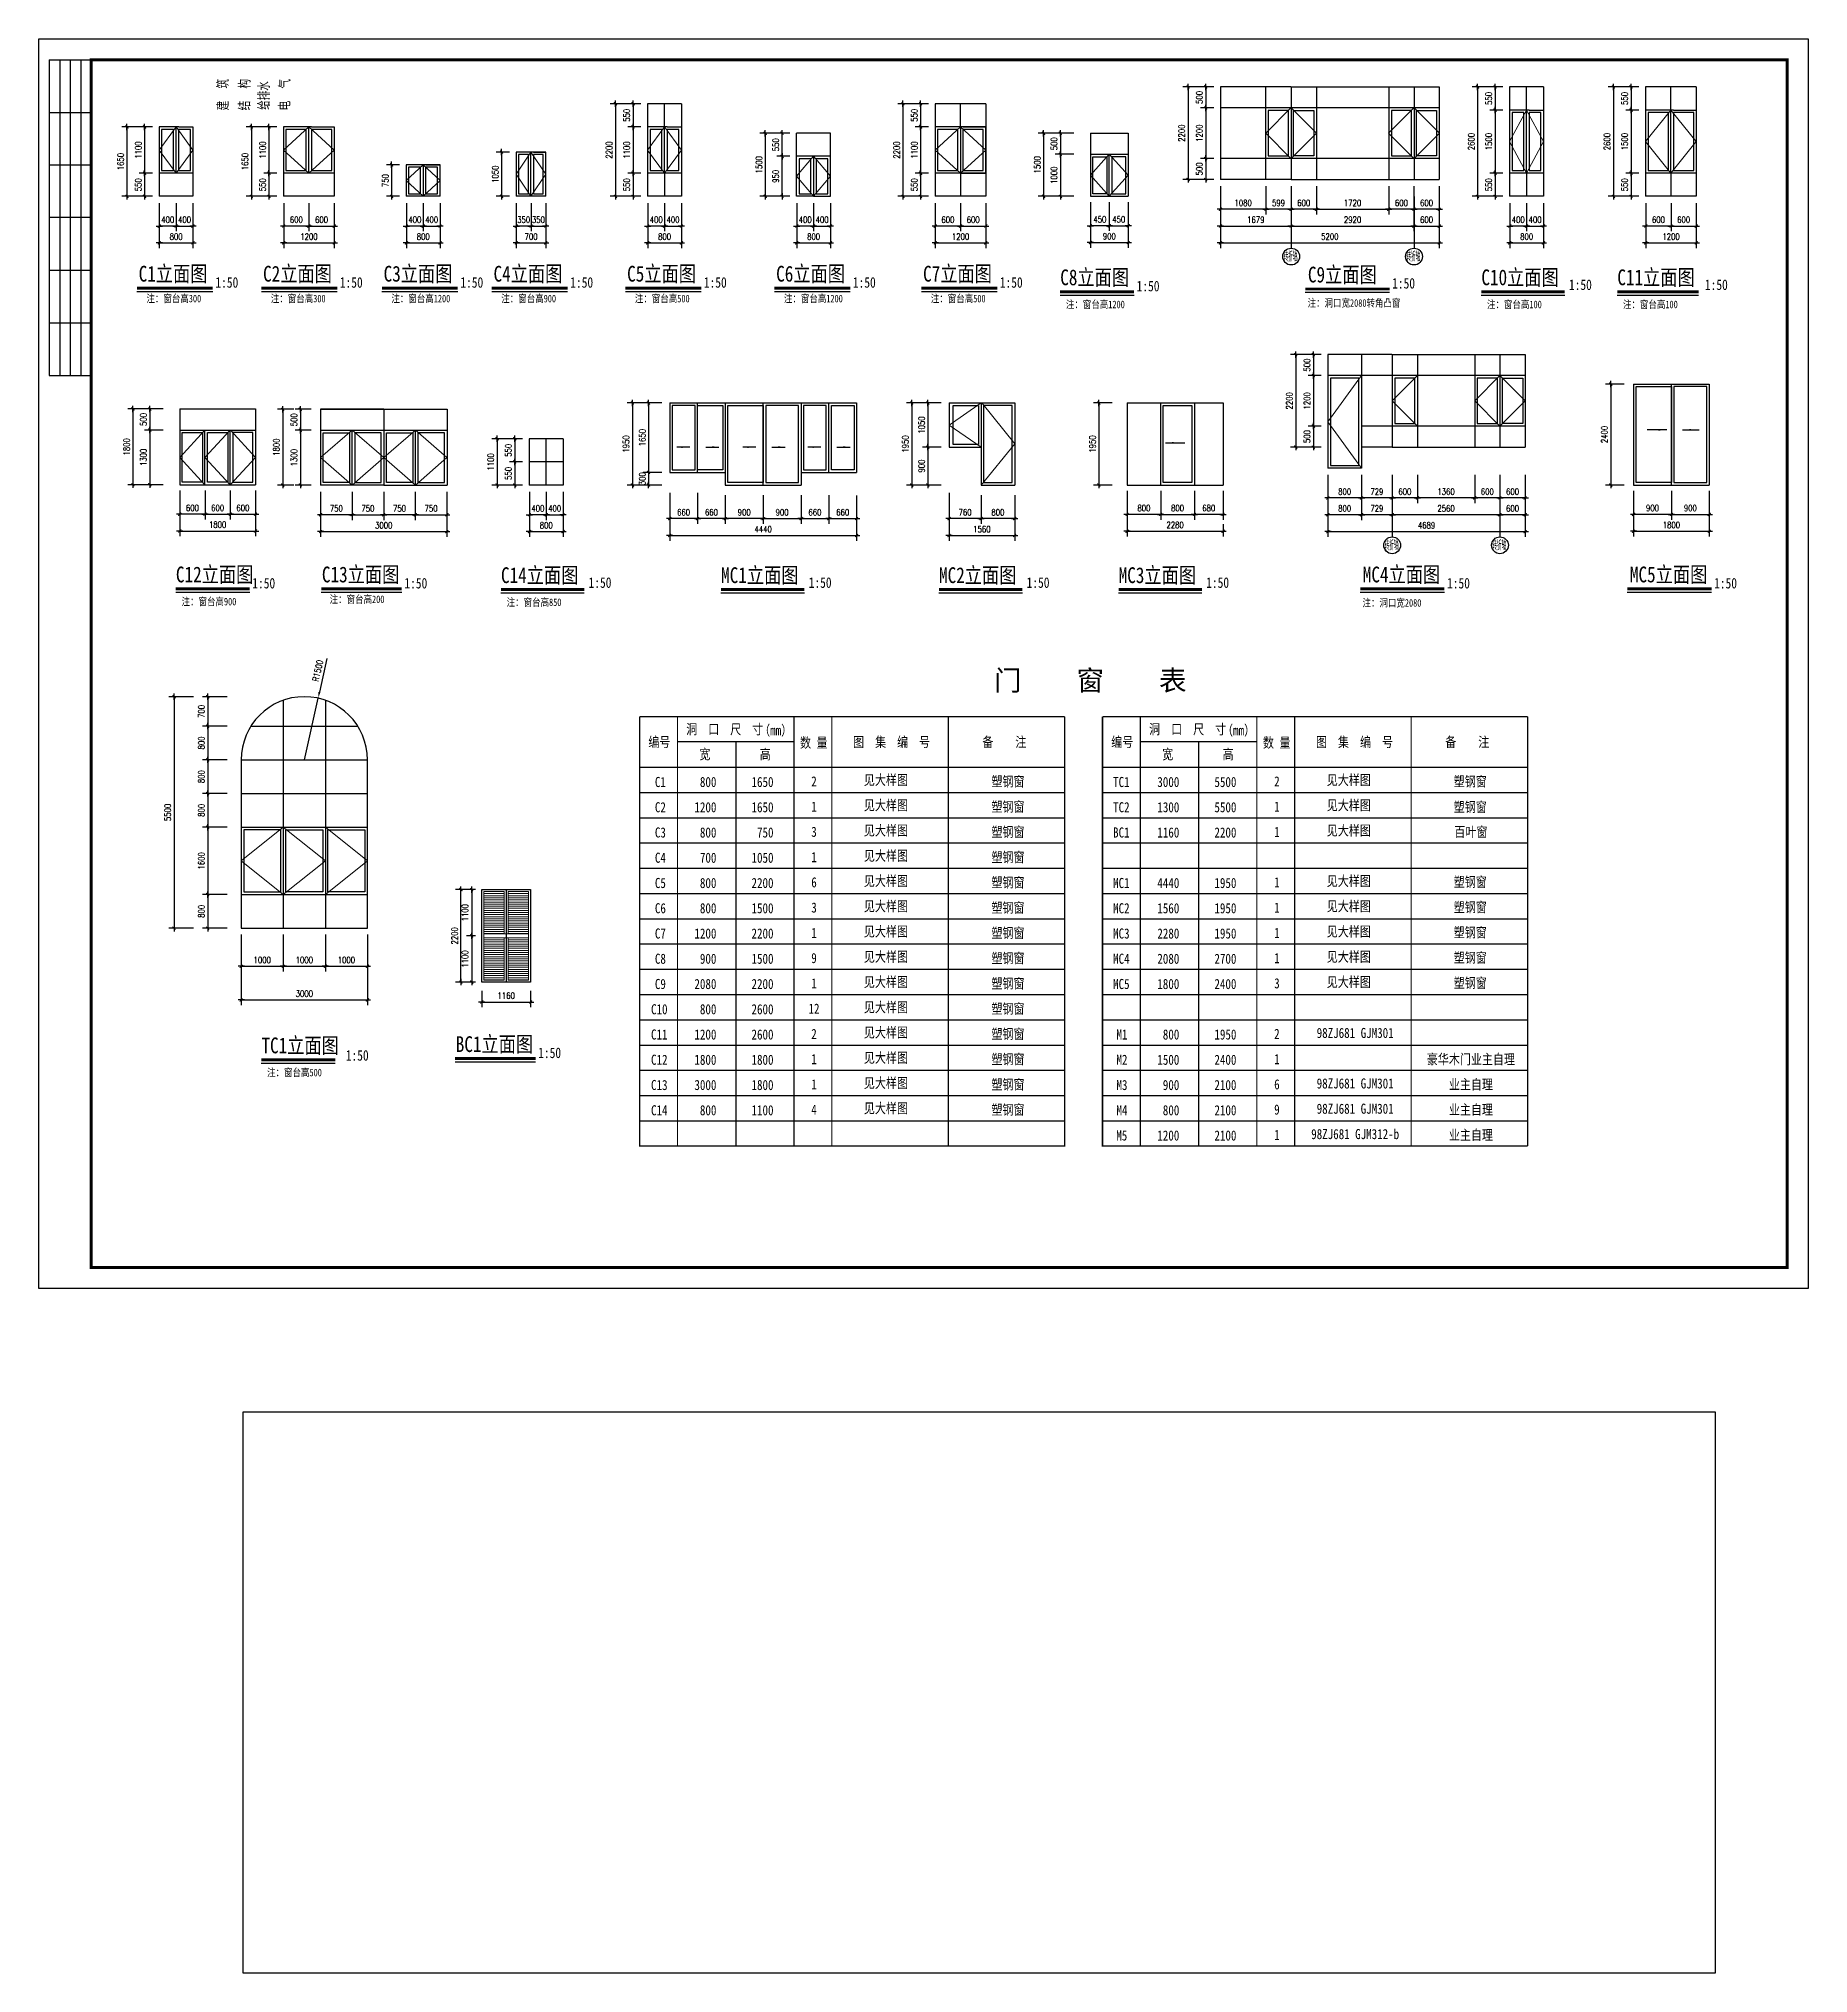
# Model space of a CAD drawing. Extents: x 12400 to 217743, y 86702 to 209848.
# Drawn here: x 175640 to 217690, y 86702 to 132670 of the extents above; entities that cross this region are included whole.
import ezdxf
from ezdxf.enums import TextEntityAlignment as Align

# ---------------------------------------------------------------- set-up
doc = ezdxf.new("R2010")
doc.units = 0
doc.header["$LTSCALE"] = 200
doc.layers.get('0').update_dxf_attribs({"linetype": 'CONTINUOUS'})
doc.layers.get('DEFPOINTS').update_dxf_attribs({"linetype": 'CONTINUOUS'})
for name, color, linetype in [('AXIS_TEXT', 7, 'CONTINUOUS'), ('FORM', 2, 'CONTINUOUS'), ('PUB_DIM', 3, 'CONTINUOUS'), ('PUB_TITLE', 143, 'CONTINUOUS'), ('TEXT', 7, 'CONTINUOUS'), ('WINDOW', 2, 'CONTINUOUS')]:
    doc.layers.add(name, color=color, linetype=linetype)
doc.layers.add('JJ', color=15, linetype='CONTINUOUS', lineweight=18)
doc.layers.add('LAYER1', color=3, linetype='CONTINUOUS', lineweight=18)
doc.styles.add('$', font='romans.shx', dxfattribs={"width": 0.7, "bigfont": 'china.shx'})
doc.styles.add('-黑体', font='SIMHEI.TTF', dxfattribs={"width": 0.8})
doc.styles.add('_HZTXT', font='txt.shx', dxfattribs={"width": 0.8, "bigfont": 'hztxt.shx'})
doc.styles.add('DIM_FONT', font='SIMPLEX', dxfattribs={"width": 0.8})
doc.styles.add('FS1', font='SIMFANG.TTF', dxfattribs={"width": 0.7})
doc.styles.add('总标题一', font='SIMHEI.TTF')
doc.dimstyles.new('DIMN50', dxfattribs={"dimscale": 0.5, "dimtxt": 300, "dimasz": 1, "dimexe": 250, "dimexo": 300, "dimgap": 150, "dimtad": 1, "dimdec": 0, "dimzin": 0, "dimdsep": 46, "dimtxsty": 'DIM_FONT', "dimblk": '_DIMX', "dimblk1": 'DOTSMALL', "dimblk2": 'DOTSMALL', "dimcen": 2.5, "dimclrt": 7, "dimadec": 0, "dimazin": 0, "dimtfac": 1, "dimtdec": 0, "dimtix": 1, "dimtmove": 2, "dimatfit": 3, "dimldrblk": '_DIMX', "dimfxl": 1, "dimtolj": 1, "dimtzin": 0, "dimarcsym": 0})
pattern_1 = [(0, (353906.69, 42306.936), (0, 50), [])]

msp = doc.modelspace()

# ---------------------------------------------------------------- texts
at = {"style": '-黑体', "width": 0.8}
for s, height, p in [('C1立面图', 375, (178015.234, 126898.309)), ('1:50', 250, (179838.169, 126753.898)), ('C2立面图', 375, (180971.308, 126898.309)), ('1:50', 250, (182794.243, 126753.898)), ('C3立面图', 375, (183836.005, 126898.309)), ('1:50', 250, (185658.94, 126753.898)), ('C4立面图', 375, (186447.622, 126898.309)), ('1:50', 250, (188270.556, 126753.898)), ('C5立面图', 375, (189622.093, 126898.309)), ('1:50', 250, (191445.027, 126753.898)), ('C6立面图', 375, (193163.533, 126898.309)), ('1:50', 250, (194986.468, 126753.898)), ('C7立面图', 375, (196654.351, 126898.309)), ('1:50', 250, (198477.286, 126753.898)), ('C8立面图', 375, (199914.112, 126812.49)), ('1:50', 250, (201728.963, 126668.079)), ('C9立面图', 375, (205799.313, 126877.837)), ('1:50', 250, (207800.846, 126733.427)), ('C10立面图', 375, (209921.064, 126812.49)), ('1:50', 250, (212001.814, 126699.079)), ('C11立面图', 375, (213151.725, 126812.49)), ('1:50', 250, (215232.475, 126699.079)), ('注：窗台高300', 180, (178199.051, 126406.177)), ('注：窗台高300', 180, (181155.124, 126406.177)), ('注：窗台高1200', 180, (184019.822, 126406.177)), ('注：窗台高900', 180, (186631.438, 126406.177)), ('注：窗台高500', 180, (189805.909, 126406.177)), ('注：窗台高1200', 180, (193347.35, 126406.177)), ('注：窗台高500', 180, (196838.167, 126406.177)), ('注：窗台高1200', 180, (200047.8, 126266.242)), ('注：洞口宽2080转角凸窗', 180, (205791.855, 126301.016)), ('注：窗台高100', 180, (210054.753, 126266.242)), ('注：窗台高100', 180, (213285.414, 126266.242)), ('C12立面图', 375, (178900.306, 119752.204)), ('C13立面图', 375, (182369.541, 119752.204)), ('C14立面图', 375, (186625.097, 119735.193)), ('MC1立面图', 375, (191855.414, 119735.193)), ('MC2立面图', 375, (197033.968, 119735.193)), ('MC3立面图', 375, (201301.257, 119735.193)), ('MC4立面图', 375, (207102.823, 119752.204)), ('MC5立面图', 375, (213449.43, 119752.204)), ('1:50', 250, (180715.157, 119607.794)), ('1:50', 250, (184328.993, 119607.794)), ('1:50', 250, (188705.847, 119621.782)), ('1:50', 250, (193936.163, 119621.782)), ('1:50', 250, (199114.718, 119621.782)), ('1:50', 250, (203382.006, 119621.782)), ('1:50', 250, (209104.356, 119607.794)), ('1:50', 250, (215450.963, 119607.794)), ('注：窗台高900', 180, (179033.994, 119205.956)), ('注：窗台高200', 180, (182553.357, 119260.072)), ('注：窗台高850', 180, (186758.786, 119188.945)), ('注：洞口宽2080', 180, (207095.366, 119175.383)), ('TC1立面图', 375, (180932.457, 108561.927)), ('BC1立面图', 375, (185549.519, 108592.884)), ('1:50', 250, (182936.256, 108387.704)), ('1:50', 250, (187508.971, 108448.474)), ('注：窗台高500', 180, (181066.145, 108015.679))]:
    msp.add_text(s, height=height, dxfattribs=at).set_placement(p)
at = {"layer": 'PUB_TITLE', "style": '$'}
for s, width, p in [('建  筑', 0.75, (180162.034, 130965.237)), ('结  构', 0.75, (180674.158, 130965.237)), ('给排水', 0.85, (181133.777, 130981.071)), ('电  气', 0.75, (181628.151, 130965.237))]:
    msp.add_text(s, height=280, rotation=90, dxfattribs=dict(at, width=width)).set_placement(p)
at = {"layer": 'TEXT', "style": '总标题一'}
msp.add_text('门    窗    表', height=480, dxfattribs=at).set_placement((200627.359, 117432.307), align=Align.MIDDLE)
at = {"layer": 'TEXT', "style": 'FS1', "width": 0.8}
for s, p in [('洞  口  尺  寸', (191941.153, 116267.523)), ('（mm）', (193151.633, 116240.867)), ('洞  口  尺  寸', (202940.849, 116267.523)), ('（mm）', (204151.329, 116240.867)), ('编号', (190387.595, 115964.152)), ('数 量', (194057.69, 115946.84)), ('图  集  编  号', (195906.538, 115964.152)), ('备    注', (198585.694, 115964.152)), ('编号', (201387.291, 115964.152)), ('数 量', (205057.386, 115946.84)), ('图  集  编  号', (206906.234, 115964.152)), ('备    注', (209585.39, 115964.152)), ('宽', (191469.511, 115673.021)), ('高', (192904.252, 115673.021)), ('宽', (202469.207, 115673.021)), ('高', (203903.948, 115673.021)), ('2', (194062.906, 115023.401)), ('见大样图', (195771.314, 115062.394)), ('塑钢窗', (198672.628, 115027.47)), ('2', (205062.601, 115023.401)), ('见大样图', (206771.01, 115062.394)), ('塑钢窗', (209657.291, 115027.47)), ('1', (194062.906, 114423.401)), ('见大样图', (195771.314, 114462.394)), ('塑钢窗', (198672.628, 114427.47)), ('1', (205062.601, 114423.401)), ('见大样图', (206771.01, 114462.394)), ('塑钢窗', (209657.291, 114420.383)), ('见大样图', (195771.314, 113862.394)), ('见大样图', (206771.01, 113862.394)), ('3', (194062.906, 113823.401)), ('塑钢窗', (198672.628, 113827.47)), ('1', (205062.601, 113823.401)), ('百叶窗', (209672.324, 113827.47)), ('1', (194062.906, 113223.401)), ('见大样图', (195771.314, 113262.394)), ('塑钢窗', (198672.628, 113227.47)), ('6', (194062.906, 112623.401)), ('见大样图', (195771.314, 112662.394)), ('塑钢窗', (198672.628, 112627.47)), ('1', (205062.601, 112623.401)), ('见大样图', (206771.01, 112662.394)), ('塑钢窗', (209657.291, 112639.593)), ('见大样图', (195771.314, 112062.394)), ('塑钢窗', (198672.628, 112027.47)), ('见大样图', (206771.01, 112062.394)), ('塑钢窗', (209657.291, 112039.593)), ('3', (194062.906, 112023.401)), ('1', (205062.601, 112023.401)), ('1', (194062.906, 111423.401)), ('见大样图', (195771.314, 111462.394)), ('塑钢窗', (198672.628, 111427.47)), ('1', (205062.601, 111423.401)), ('见大样图', (206771.01, 111462.394)), ('塑钢窗', (209657.291, 111439.593)), ('9', (194062.906, 110823.401)), ('见大样图', (195771.314, 110862.394)), ('塑钢窗', (198672.628, 110827.47)), ('1', (205062.601, 110823.401)), ('见大样图', (206771.01, 110862.394)), ('塑钢窗', (209657.291, 110839.593)), ('1', (194062.906, 110223.401)), ('见大样图', (195771.314, 110262.394)), ('塑钢窗', (198672.628, 110227.47)), ('3', (205062.601, 110223.401)), ('见大样图', (206771.01, 110262.394)), ('塑钢窗', (209657.291, 110239.593)), ('12', (194062.906, 109623.401)), ('见大样图', (195771.314, 109662.394)), ('塑钢窗', (198672.628, 109627.47)), ('2', (194062.906, 109023.401)), ('见大样图', (195771.314, 109062.394)), ('塑钢窗', (198672.628, 109027.47)), ('2', (205062.601, 109023.401)), ('98ZJ681 GJM301', (206922.129, 109045.824)), ('1', (194062.906, 108423.401)), ('见大样图', (195771.314, 108462.394)), ('塑钢窗', (198672.628, 108427.47)), ('1', (205062.601, 108423.401)), ('豪华木门业主自理', (209672.324, 108427.47)), ('1', (194062.906, 107823.401)), ('见大样图', (195771.314, 107862.394)), ('塑钢窗', (198672.628, 107827.47)), ('6', (205062.601, 107823.401)), ('98ZJ681 GJM301', (206922.129, 107845.824)), ('业主自理', (209672.324, 107827.47)), ('4', (194062.906, 107223.401)), ('见大样图', (195771.314, 107262.394)), ('塑钢窗', (198672.628, 107227.47)), ('9', (205062.601, 107223.401)), ('98ZJ681 GJM301', (206922.129, 107245.824)), ('业主自理', (209672.324, 107227.47)), ('1', (205062.601, 106623.401)), ('98ZJ681 GJM312-b', (206922.129, 106645.824)), ('业主自理', (209672.324, 106627.47))]:
    msp.add_text(s, height=240, dxfattribs=at).set_placement(p, align=Align.MIDDLE)
for s, p in [('C1', (190281.792, 114889.047)), ('TC1', (201169.831, 114889.047)), ('C2', (190281.792, 114289.047)), ('TC2', (201169.831, 114289.047)), ('C3', (190281.792, 113689.047)), ('BC1', (201169.831, 113689.047)), ('C4', (190281.792, 113089.047)), ('C5', (190281.792, 112489.047)), ('MC1', (201169.831, 112489.047)), ('C6', (190281.792, 111889.047)), ('MC2', (201169.831, 111889.047)), ('C7', (190281.792, 111289.047)), ('MC3', (201169.831, 111289.047)), ('C8', (190281.792, 110689.047)), ('MC4', (201169.831, 110689.047)), ('C9', (190281.792, 110089.047)), ('MC5', (201169.831, 110089.047)), ('C10', (190190.787, 109489.047)), ('C11', (190190.787, 108889.047)), ('M1', (201250.295, 108889.047)), ('C12', (190190.787, 108289.047)), ('M2', (201250.295, 108289.047)), ('C13', (190190.787, 107689.047)), ('M3', (201250.295, 107689.047)), ('C14', (190190.787, 107089.047)), ('M4', (201250.295, 107089.047)), ('M5', (201245.311, 106489.047))]:
    msp.add_text(s, height=240, dxfattribs=at).set_placement(p)
for s, p in [('800', (191743.818, 114889.047)), ('1650', (193100.672, 114889.047)), ('3000', (202743.514, 114889.047)), ('5500', (204100.368, 114889.047)), ('1200', (191743.818, 114289.047)), ('1650', (193100.672, 114289.047)), ('1300', (202743.514, 114289.047)), ('5500', (204100.368, 114289.047)), ('800', (191743.818, 113689.047)), ('750', (193100.672, 113689.047)), ('1160', (202743.514, 113689.047)), ('2200', (204100.368, 113689.047)), ('700', (191743.818, 113089.047)), ('1050', (193100.672, 113089.047)), ('800', (191743.818, 112489.047)), ('2200', (193100.672, 112489.047)), ('4440', (202743.514, 112489.047)), ('1950', (204100.368, 112489.047)), ('800', (191743.818, 111889.047)), ('1500', (193100.672, 111889.047)), ('1560', (202743.514, 111889.047)), ('1950', (204100.368, 111889.047)), ('1200', (191743.818, 111289.047)), ('2200', (193100.672, 111289.047)), ('2280', (202743.514, 111289.047)), ('1950', (204100.368, 111289.047)), ('900', (191743.818, 110689.047)), ('1500', (193100.672, 110689.047)), ('2080', (202743.514, 110689.047)), ('2700', (204100.368, 110689.047)), ('2080', (191743.818, 110089.047)), ('2200', (193100.672, 110089.047)), ('1800', (202743.514, 110089.047)), ('2400', (204100.368, 110089.047)), ('800', (191743.818, 109489.047)), ('2600', (193100.672, 109489.047)), ('1200', (191743.818, 108889.047)), ('2600', (193100.672, 108889.047)), ('800', (202743.514, 108889.047)), ('1950', (204100.368, 108889.047)), ('1800', (191743.818, 108289.047)), ('1800', (193100.672, 108289.047)), ('1500', (202743.514, 108289.047)), ('2400', (204100.368, 108289.047)), ('3000', (191743.818, 107689.047)), ('1800', (193100.672, 107689.047)), ('900', (202743.514, 107689.047)), ('2100', (204100.368, 107689.047)), ('800', (191743.818, 107089.047)), ('1100', (193100.672, 107089.047)), ('800', (202743.514, 107089.047)), ('2100', (204100.368, 107089.047)), ('1200', (202743.514, 106489.047)), ('2100', (204100.368, 106489.047))]:
    msp.add_text(s, height=240, dxfattribs=at).set_placement(p, align=Align.RIGHT)

# ---------------------------------------------------------------- blocks, each defined once
blk = doc.blocks.new('_DIMX')
blk.add_line((-150, 0), (150, 0))
at = {"const_width": 50}
blk.add_lwpolyline([(-70, -70), (70, 70)], dxfattribs=at)
blk = doc.blocks.new('*D2434')
at = {"layer": 'DEFPOINTS', "color": 0, "linetype": 'Continuous'}
for p in [(190597, 124015), (190131, 122365), (190597, 122365)]:
    blk.add_point(p, dxfattribs=at)
at = {"layer": 'PUB_DIM', "color": 0, "linetype": 'Continuous', "lineweight": -2}
for p, q in [((190447, 124015), (190006, 124015)), ((190131, 124015), (190131, 122366)), ((190447, 122365), (190006, 122365))]:
    blk.add_line(p, q, dxfattribs=at)
at = {"layer": 'PUB_DIM', "color": 0, "linetype": 'Continuous', "lineweight": -2, "xscale": 0.5, "yscale": 0.5, "zscale": 0.5}
for p, rotation in [((190131, 124015), 90), ((190131, 122365), 270)]:
    blk.add_blockref('_DIMX', p, dxfattribs=dict(at, rotation=rotation))
at = {"layer": 'PUB_DIM', "color": 7, "linetype": 'Continuous', "insert": (189981, 123190), "char_height": 150, "attachment_point": 5, "rotation": 90, "style": 'DIM_FONT'}
blk.add_mtext('\\A1;1650', dxfattribs=at)
blk = doc.blocks.new('_DOTSMALL')
at = {"color": 0, "linetype": 'ByBlock', "const_width": 0.5}
blk.add_lwpolyline([(-0.0625, 0, 1), (0.0625, 0, 1)], format="xyb", close=True, dxfattribs=at)
blk = doc.blocks.new('*D2435')
at = {"layer": 'DEFPOINTS', "color": 0, "linetype": 'Continuous'}
for p in [(190588, 124015), (189748, 122065), (190588, 122065)]:
    blk.add_point(p, dxfattribs=at)
at = {"layer": 'PUB_DIM', "color": 0, "linetype": 'Continuous', "lineweight": -2}
for p, q in [((190438, 124015), (189623, 124015)), ((189748, 124015), (189748, 122066)), ((190438, 122065), (189623, 122065))]:
    blk.add_line(p, q, dxfattribs=at)
at = {"layer": 'PUB_DIM', "color": 0, "linetype": 'Continuous', "lineweight": -2, "xscale": 0.5, "yscale": 0.5, "zscale": 0.5}
for p, rotation in [((189748, 124015), 90), ((189748, 122065), 270)]:
    blk.add_blockref('_DIMX', p, dxfattribs=dict(at, rotation=rotation))
at = {"layer": 'PUB_DIM', "color": 7, "linetype": 'Continuous', "insert": (189598, 123040), "char_height": 150, "attachment_point": 5, "rotation": 90, "style": 'DIM_FONT'}
blk.add_mtext('\\A1;1950', dxfattribs=at)
blk = doc.blocks.new('*D2436')
at = {"layer": 'DEFPOINTS', "color": 0, "linetype": 'Continuous'}
for p in [(190597, 122365), (190131, 122065), (190597, 122065)]:
    blk.add_point(p, dxfattribs=at)
at = {"layer": 'PUB_DIM', "color": 0, "linetype": 'Continuous', "lineweight": -2}
for p, q in [((190447, 122365), (190006, 122365)), ((190131, 122366), (190131, 122366)), ((190131, 122365), (190131, 122065)), ((190447, 122065), (190006, 122065)), ((190131, 122065), (190131, 122064))]:
    blk.add_line(p, q, dxfattribs=at)
at = {"layer": 'PUB_DIM', "color": 0, "linetype": 'Continuous', "lineweight": -2, "xscale": 0.5, "yscale": 0.5, "zscale": 0.5}
for p, rotation in [((190131, 122365), 270), ((190131, 122065), 90)]:
    blk.add_blockref('_DIMX', p, dxfattribs=dict(at, rotation=rotation))
at = {"layer": 'PUB_DIM', "color": 7, "linetype": 'Continuous', "insert": (189981, 122215), "char_height": 150, "attachment_point": 5, "rotation": 90, "style": 'DIM_FONT'}
blk.add_mtext('\\A1;300', dxfattribs=at)
blk = doc.blocks.new('_ARROW')
blk.add_solid([(0, 0), (-1, 0.1), (-1, -0.1)])
blk = doc.blocks.new('*D2437')
at = {"layer": 'DEFPOINTS', "color": 0, "linetype": 'Continuous'}
for p in [(178506, 128666), (179306, 128243), (179306, 127818)]:
    blk.add_point(p, dxfattribs=at)
at = {"layer": 'PUB_DIM', "color": 0, "linetype": 'Continuous', "lineweight": -2}
for p, q in [((178506, 128516), (178506, 127693)), ((178507, 127818), (179306, 127818)), ((179306, 128093), (179306, 127693))]:
    blk.add_line(p, q, dxfattribs=at)
at = {"layer": 'PUB_DIM', "color": 0, "linetype": 'Continuous', "lineweight": -2, "xscale": 0.5, "yscale": 0.5, "zscale": 0.5, "rotation": 180}
blk.add_blockref('_DIMX', (178506, 127818), dxfattribs=at)
at = {"layer": 'PUB_DIM', "color": 0, "linetype": 'Continuous', "lineweight": -2, "xscale": 0.5, "yscale": 0.5, "zscale": 0.5}
blk.add_blockref('_DIMX', (179306, 127818), dxfattribs=at)
at = {"layer": 'PUB_DIM', "color": 7, "linetype": 'Continuous', "insert": (178906, 127968), "char_height": 150, "attachment_point": 5, "style": 'DIM_FONT'}
blk.add_mtext('\\A1;800', dxfattribs=at)
blk = doc.blocks.new('*D2438')
at = {"layer": 'DEFPOINTS', "color": 0, "linetype": 'Continuous'}
for p in [(178429, 130575), (177738, 128925), (178429, 128925)]:
    blk.add_point(p, dxfattribs=at)
at = {"layer": 'PUB_DIM', "color": 0, "linetype": 'Continuous', "lineweight": -2}
for p, q in [((178279, 130575), (177613, 130575)), ((177738, 130575), (177738, 128926)), ((178279, 128925), (177613, 128925))]:
    blk.add_line(p, q, dxfattribs=at)
at = {"layer": 'PUB_DIM', "color": 0, "linetype": 'Continuous', "lineweight": -2, "xscale": 0.5, "yscale": 0.5, "zscale": 0.5}
for p, rotation in [((177738, 130575), 90), ((177738, 128925), 270)]:
    blk.add_blockref('_DIMX', p, dxfattribs=dict(at, rotation=rotation))
at = {"layer": 'PUB_DIM', "color": 7, "linetype": 'Continuous', "insert": (177588, 129750), "char_height": 150, "attachment_point": 5, "rotation": 90, "style": 'DIM_FONT'}
blk.add_mtext('\\A1;1650', dxfattribs=at)
blk = doc.blocks.new('*D2439')
at = {"layer": 'DEFPOINTS', "color": 0, "linetype": 'Continuous'}
for p in [(178493, 130575), (178156, 129475), (178493, 129475)]:
    blk.add_point(p, dxfattribs=at)
at = {"layer": 'PUB_DIM', "color": 0, "linetype": 'Continuous', "lineweight": -2}
for p, q in [((178343, 130575), (178031, 130575)), ((178156, 130575), (178156, 129476)), ((178343, 129475), (178031, 129475))]:
    blk.add_line(p, q, dxfattribs=at)
at = {"layer": 'PUB_DIM', "color": 0, "linetype": 'Continuous', "lineweight": -2, "xscale": 0.5, "yscale": 0.5, "zscale": 0.5}
for p, rotation in [((178156, 130575), 90), ((178156, 129475), 270)]:
    blk.add_blockref('_DIMX', p, dxfattribs=dict(at, rotation=rotation))
at = {"layer": 'PUB_DIM', "color": 7, "linetype": 'Continuous', "insert": (178006, 130025), "char_height": 150, "attachment_point": 5, "rotation": 90, "style": 'DIM_FONT'}
blk.add_mtext('\\A1;1100', dxfattribs=at)
blk = doc.blocks.new('*D2440')
at = {"layer": 'DEFPOINTS', "color": 0, "linetype": 'Continuous'}
for p in [(178506, 128914), (178906, 128914), (178506, 128218)]:
    blk.add_point(p, dxfattribs=at)
at = {"layer": 'PUB_DIM', "color": 0, "linetype": 'Continuous', "lineweight": -2}
for p, q in [((178506, 128764), (178506, 128093)), ((178906, 128764), (178906, 128093)), ((178506, 128218), (178505, 128218)), ((178906, 128218), (178506, 128218)), ((178907, 128218), (178907, 128218))]:
    blk.add_line(p, q, dxfattribs=at)
at = {"layer": 'PUB_DIM', "color": 0, "linetype": 'Continuous', "lineweight": -2, "xscale": 0.5, "yscale": 0.5, "zscale": 0.5}
blk.add_blockref('_DIMX', (178506, 128218), dxfattribs=at)
at = {"layer": 'PUB_DIM', "color": 0, "linetype": 'Continuous', "lineweight": -2, "xscale": 0.5, "yscale": 0.5, "zscale": 0.5, "rotation": 180}
blk.add_blockref('_DIMX', (178906, 128218), dxfattribs=at)
at = {"layer": 'PUB_DIM', "color": 7, "linetype": 'Continuous', "insert": (178706, 128368), "char_height": 150, "attachment_point": 5, "style": 'DIM_FONT'}
blk.add_mtext('\\A1;400', dxfattribs=at)
blk = doc.blocks.new('*D2441')
at = {"layer": 'DEFPOINTS', "color": 0, "linetype": 'Continuous'}
for p in [(178493, 129475), (178156, 128925), (178493, 128925)]:
    blk.add_point(p, dxfattribs=at)
at = {"layer": 'PUB_DIM', "color": 0, "linetype": 'Continuous', "lineweight": -2}
for p, q in [((178343, 129475), (178031, 129475)), ((178156, 129475), (178156, 128926)), ((178343, 128925), (178031, 128925))]:
    blk.add_line(p, q, dxfattribs=at)
at = {"layer": 'PUB_DIM', "color": 0, "linetype": 'Continuous', "lineweight": -2, "xscale": 0.5, "yscale": 0.5, "zscale": 0.5}
for p, rotation in [((178156, 129475), 90), ((178156, 128925), 270)]:
    blk.add_blockref('_DIMX', p, dxfattribs=dict(at, rotation=rotation))
at = {"layer": 'PUB_DIM', "color": 7, "linetype": 'Continuous', "insert": (178006, 129200), "char_height": 150, "attachment_point": 5, "rotation": 90, "style": 'DIM_FONT'}
blk.add_mtext('\\A1;550', dxfattribs=at)
blk = doc.blocks.new('*D2442')
at = {"layer": 'DEFPOINTS', "color": 0, "linetype": 'Continuous'}
for p in [(178906, 128914), (179306, 128914), (179306, 128218)]:
    blk.add_point(p, dxfattribs=at)
at = {"layer": 'PUB_DIM', "color": 0, "linetype": 'Continuous', "lineweight": -2}
for p, q in [((178906, 128764), (178906, 128093)), ((179306, 128764), (179306, 128093)), ((178906, 128218), (178905, 128218)), ((178906, 128218), (179306, 128218)), ((179307, 128218), (179307, 128218))]:
    blk.add_line(p, q, dxfattribs=at)
at = {"layer": 'PUB_DIM', "color": 0, "linetype": 'Continuous', "lineweight": -2, "xscale": 0.5, "yscale": 0.5, "zscale": 0.5}
blk.add_blockref('_DIMX', (178906, 128218), dxfattribs=at)
at = {"layer": 'PUB_DIM', "color": 0, "linetype": 'Continuous', "lineweight": -2, "xscale": 0.5, "yscale": 0.5, "zscale": 0.5, "rotation": 180}
blk.add_blockref('_DIMX', (179306, 128218), dxfattribs=at)
at = {"layer": 'PUB_DIM', "color": 7, "linetype": 'Continuous', "insert": (179106, 128368), "char_height": 150, "attachment_point": 5, "style": 'DIM_FONT'}
blk.add_mtext('\\A1;400', dxfattribs=at)
blk = doc.blocks.new('*D2443')
at = {"layer": 'DEFPOINTS', "color": 0, "linetype": 'Continuous'}
for p in [(192855, 121974, -483), (193755, 121974), (193755, 121266)]:
    blk.add_point(p, dxfattribs=at)
at = {"layer": 'PUB_DIM', "color": 0, "linetype": 'Continuous', "lineweight": -2}
for p, q in [((192855, 121824), (192855, 121141)), ((193755, 121824), (193755, 121141)), ((192856, 121266), (193755, 121266))]:
    blk.add_line(p, q, dxfattribs=at)
at = {"layer": 'PUB_DIM', "color": 0, "linetype": 'Continuous', "lineweight": -2, "xscale": 0.5, "yscale": 0.5, "zscale": 0.5, "rotation": 180}
blk.add_blockref('_DIMX', (192855, 121266), dxfattribs=at)
at = {"layer": 'PUB_DIM', "color": 0, "linetype": 'Continuous', "lineweight": -2, "xscale": 0.5, "yscale": 0.5, "zscale": 0.5}
blk.add_blockref('_DIMX', (193755, 121266), dxfattribs=at)
at = {"layer": 'PUB_DIM', "color": 7, "linetype": 'Continuous', "insert": (193305, 121416), "char_height": 150, "attachment_point": 5, "style": 'DIM_FONT'}
blk.add_mtext('\\A1;900', dxfattribs=at)
blk = doc.blocks.new('*D2444')
at = {"layer": 'DEFPOINTS', "color": 0, "linetype": 'Continuous'}
for p in [(190635, 121754), (195075, 121548), (195075, 120866)]:
    blk.add_point(p, dxfattribs=at)
at = {"layer": 'PUB_DIM', "color": 0, "linetype": 'Continuous', "lineweight": -2}
for p, q in [((190635, 121604), (190635, 120741)), ((195075, 121398), (195075, 120741)), ((190636, 120866), (195075, 120866))]:
    blk.add_line(p, q, dxfattribs=at)
at = {"layer": 'PUB_DIM', "color": 0, "linetype": 'Continuous', "lineweight": -2, "xscale": 0.5, "yscale": 0.5, "zscale": 0.5, "rotation": 180}
blk.add_blockref('_DIMX', (190635, 120866), dxfattribs=at)
at = {"layer": 'PUB_DIM', "color": 0, "linetype": 'Continuous', "lineweight": -2, "xscale": 0.5, "yscale": 0.5, "zscale": 0.5}
blk.add_blockref('_DIMX', (195075, 120866), dxfattribs=at)
at = {"layer": 'PUB_DIM', "color": 7, "linetype": 'Continuous', "insert": (192855, 121016), "char_height": 150, "attachment_point": 5, "style": 'DIM_FONT'}
blk.add_mtext('\\A1;4440', dxfattribs=at)
blk = doc.blocks.new('*D2445')
at = {"layer": 'DEFPOINTS', "color": 0, "linetype": 'Continuous'}
for p in [(191955, 121974), (192855, 121974, -483), (191955, 121266)]:
    blk.add_point(p, dxfattribs=at)
at = {"layer": 'PUB_DIM', "color": 0, "linetype": 'Continuous', "lineweight": -2}
for p, q in [((191955, 121824), (191955, 121141)), ((192855, 121824), (192855, 121141)), ((192855, 121266), (191956, 121266))]:
    blk.add_line(p, q, dxfattribs=at)
at = {"layer": 'PUB_DIM', "color": 0, "linetype": 'Continuous', "lineweight": -2, "xscale": 0.5, "yscale": 0.5, "zscale": 0.5, "rotation": 180}
blk.add_blockref('_DIMX', (191955, 121266), dxfattribs=at)
at = {"layer": 'PUB_DIM', "color": 0, "linetype": 'Continuous', "lineweight": -2, "xscale": 0.5, "yscale": 0.5, "zscale": 0.5}
blk.add_blockref('_DIMX', (192855, 121266), dxfattribs=at)
at = {"layer": 'PUB_DIM', "color": 7, "linetype": 'Continuous', "insert": (192405, 121416), "char_height": 150, "attachment_point": 5, "style": 'DIM_FONT'}
blk.add_mtext('\\A1;900', dxfattribs=at)
blk = doc.blocks.new('*D2446')
at = {"layer": 'DEFPOINTS', "color": 0, "linetype": 'Continuous'}
for p in [(191295, 122029), (191955, 121974), (191295, 121266)]:
    blk.add_point(p, dxfattribs=at)
at = {"layer": 'PUB_DIM', "color": 0, "linetype": 'Continuous', "lineweight": -2}
for p, q in [((191295, 121879), (191295, 121141)), ((191955, 121824), (191955, 121141)), ((191955, 121266), (191296, 121266))]:
    blk.add_line(p, q, dxfattribs=at)
at = {"layer": 'PUB_DIM', "color": 0, "linetype": 'Continuous', "lineweight": -2, "xscale": 0.5, "yscale": 0.5, "zscale": 0.5, "rotation": 180}
blk.add_blockref('_DIMX', (191295, 121266), dxfattribs=at)
at = {"layer": 'PUB_DIM', "color": 0, "linetype": 'Continuous', "lineweight": -2, "xscale": 0.5, "yscale": 0.5, "zscale": 0.5}
blk.add_blockref('_DIMX', (191955, 121266), dxfattribs=at)
at = {"layer": 'PUB_DIM', "color": 7, "linetype": 'Continuous', "insert": (191625, 121416), "char_height": 150, "attachment_point": 5, "style": 'DIM_FONT'}
blk.add_mtext('\\A1;660', dxfattribs=at)
blk = doc.blocks.new('*D2447')
at = {"layer": 'DEFPOINTS', "color": 0, "linetype": 'Continuous'}
for p in [(193755, 121974), (194415, 121965), (194415, 121266)]:
    blk.add_point(p, dxfattribs=at)
at = {"layer": 'PUB_DIM', "color": 0, "linetype": 'Continuous', "lineweight": -2}
for p, q in [((193755, 121824), (193755, 121141)), ((194415, 121815), (194415, 121141)), ((193756, 121266), (194415, 121266))]:
    blk.add_line(p, q, dxfattribs=at)
at = {"layer": 'PUB_DIM', "color": 0, "linetype": 'Continuous', "lineweight": -2, "xscale": 0.5, "yscale": 0.5, "zscale": 0.5, "rotation": 180}
blk.add_blockref('_DIMX', (193755, 121266), dxfattribs=at)
at = {"layer": 'PUB_DIM', "color": 0, "linetype": 'Continuous', "lineweight": -2, "xscale": 0.5, "yscale": 0.5, "zscale": 0.5}
blk.add_blockref('_DIMX', (194415, 121266), dxfattribs=at)
at = {"layer": 'PUB_DIM', "color": 7, "linetype": 'Continuous', "insert": (194085, 121416), "char_height": 150, "attachment_point": 5, "style": 'DIM_FONT'}
blk.add_mtext('\\A1;660', dxfattribs=at)
blk = doc.blocks.new('*D2448')
at = {"layer": 'DEFPOINTS', "color": 0, "linetype": 'Continuous'}
for p in [(181449, 130575), (181112, 129475), (181449, 129475)]:
    blk.add_point(p, dxfattribs=at)
at = {"layer": 'PUB_DIM', "color": 0, "linetype": 'Continuous', "lineweight": -2}
for p, q in [((181299, 130575), (180987, 130575)), ((181112, 130575), (181112, 129476)), ((181299, 129475), (180987, 129475))]:
    blk.add_line(p, q, dxfattribs=at)
at = {"layer": 'PUB_DIM', "color": 0, "linetype": 'Continuous', "lineweight": -2, "xscale": 0.5, "yscale": 0.5, "zscale": 0.5}
for p, rotation in [((181112, 130575), 90), ((181112, 129475), 270)]:
    blk.add_blockref('_DIMX', p, dxfattribs=dict(at, rotation=rotation))
at = {"layer": 'PUB_DIM', "color": 7, "linetype": 'Continuous', "insert": (180962, 130025), "char_height": 150, "attachment_point": 5, "rotation": 90, "style": 'DIM_FONT'}
blk.add_mtext('\\A1;1100', dxfattribs=at)
blk = doc.blocks.new('*D2449')
at = {"layer": 'DEFPOINTS', "color": 0, "linetype": 'Continuous'}
for p in [(181385, 130575), (180694, 128925), (181385, 128925)]:
    blk.add_point(p, dxfattribs=at)
at = {"layer": 'PUB_DIM', "color": 0, "linetype": 'Continuous', "lineweight": -2}
for p, q in [((181235, 130575), (180569, 130575)), ((180694, 130575), (180694, 128926)), ((181235, 128925), (180569, 128925))]:
    blk.add_line(p, q, dxfattribs=at)
at = {"layer": 'PUB_DIM', "color": 0, "linetype": 'Continuous', "lineweight": -2, "xscale": 0.5, "yscale": 0.5, "zscale": 0.5}
for p, rotation in [((180694, 130575), 90), ((180694, 128925), 270)]:
    blk.add_blockref('_DIMX', p, dxfattribs=dict(at, rotation=rotation))
at = {"layer": 'PUB_DIM', "color": 7, "linetype": 'Continuous', "insert": (180544, 129750), "char_height": 150, "attachment_point": 5, "rotation": 90, "style": 'DIM_FONT'}
blk.add_mtext('\\A1;1650', dxfattribs=at)
blk = doc.blocks.new('*D2450')
at = {"layer": 'DEFPOINTS', "color": 0, "linetype": 'Continuous'}
for p in [(181449, 129475), (181112, 128925), (181449, 128925)]:
    blk.add_point(p, dxfattribs=at)
at = {"layer": 'PUB_DIM', "color": 0, "linetype": 'Continuous', "lineweight": -2}
for p, q in [((181299, 129475), (180987, 129475)), ((181112, 129475), (181112, 128926)), ((181299, 128925), (180987, 128925))]:
    blk.add_line(p, q, dxfattribs=at)
at = {"layer": 'PUB_DIM', "color": 0, "linetype": 'Continuous', "lineweight": -2, "xscale": 0.5, "yscale": 0.5, "zscale": 0.5}
for p, rotation in [((181112, 129475), 90), ((181112, 128925), 270)]:
    blk.add_blockref('_DIMX', p, dxfattribs=dict(at, rotation=rotation))
at = {"layer": 'PUB_DIM', "color": 7, "linetype": 'Continuous', "insert": (180962, 129200), "char_height": 150, "attachment_point": 5, "rotation": 90, "style": 'DIM_FONT'}
blk.add_mtext('\\A1;550', dxfattribs=at)
blk = doc.blocks.new('*D2451')
at = {"layer": 'DEFPOINTS', "color": 0, "linetype": 'Continuous'}
for p in [(181462, 128914), (182062, 128914), (181462, 128218)]:
    blk.add_point(p, dxfattribs=at)
at = {"layer": 'PUB_DIM', "color": 0, "linetype": 'Continuous', "lineweight": -2}
for p, q in [((181462, 128764), (181462, 128093)), ((182062, 128764), (182062, 128093)), ((182062, 128218), (181463, 128218))]:
    blk.add_line(p, q, dxfattribs=at)
at = {"layer": 'PUB_DIM', "color": 0, "linetype": 'Continuous', "lineweight": -2, "xscale": 0.5, "yscale": 0.5, "zscale": 0.5, "rotation": 180}
blk.add_blockref('_DIMX', (181462, 128218), dxfattribs=at)
at = {"layer": 'PUB_DIM', "color": 0, "linetype": 'Continuous', "lineweight": -2, "xscale": 0.5, "yscale": 0.5, "zscale": 0.5}
blk.add_blockref('_DIMX', (182062, 128218), dxfattribs=at)
at = {"layer": 'PUB_DIM', "color": 7, "linetype": 'Continuous', "insert": (181762, 128368), "char_height": 150, "attachment_point": 5, "style": 'DIM_FONT'}
blk.add_mtext('\\A1;600', dxfattribs=at)
blk = doc.blocks.new('*D2452')
at = {"layer": 'DEFPOINTS', "color": 0, "linetype": 'Continuous'}
for p in [(181462, 128666), (182662, 128243), (182662, 127818)]:
    blk.add_point(p, dxfattribs=at)
at = {"layer": 'PUB_DIM', "color": 0, "linetype": 'Continuous', "lineweight": -2}
for p, q in [((181462, 128516), (181462, 127693)), ((181463, 127818), (182662, 127818)), ((182662, 128093), (182662, 127693))]:
    blk.add_line(p, q, dxfattribs=at)
at = {"layer": 'PUB_DIM', "color": 0, "linetype": 'Continuous', "lineweight": -2, "xscale": 0.5, "yscale": 0.5, "zscale": 0.5, "rotation": 180}
blk.add_blockref('_DIMX', (181462, 127818), dxfattribs=at)
at = {"layer": 'PUB_DIM', "color": 0, "linetype": 'Continuous', "lineweight": -2, "xscale": 0.5, "yscale": 0.5, "zscale": 0.5}
blk.add_blockref('_DIMX', (182662, 127818), dxfattribs=at)
at = {"layer": 'PUB_DIM', "color": 7, "linetype": 'Continuous', "insert": (182062, 127968), "char_height": 150, "attachment_point": 5, "style": 'DIM_FONT'}
blk.add_mtext('\\A1;1200', dxfattribs=at)
blk = doc.blocks.new('*D2453')
at = {"layer": 'DEFPOINTS', "color": 0, "linetype": 'Continuous'}
for p in [(182062, 128914), (182662, 128914), (182662, 128218)]:
    blk.add_point(p, dxfattribs=at)
at = {"layer": 'PUB_DIM', "color": 0, "linetype": 'Continuous', "lineweight": -2}
for p, q in [((182062, 128764), (182062, 128093)), ((182662, 128764), (182662, 128093)), ((182063, 128218), (182662, 128218))]:
    blk.add_line(p, q, dxfattribs=at)
at = {"layer": 'PUB_DIM', "color": 0, "linetype": 'Continuous', "lineweight": -2, "xscale": 0.5, "yscale": 0.5, "zscale": 0.5, "rotation": 180}
blk.add_blockref('_DIMX', (182062, 128218), dxfattribs=at)
at = {"layer": 'PUB_DIM', "color": 0, "linetype": 'Continuous', "lineweight": -2, "xscale": 0.5, "yscale": 0.5, "zscale": 0.5}
blk.add_blockref('_DIMX', (182662, 128218), dxfattribs=at)
at = {"layer": 'PUB_DIM', "color": 7, "linetype": 'Continuous', "insert": (182362, 128368), "char_height": 150, "attachment_point": 5, "style": 'DIM_FONT'}
blk.add_mtext('\\A1;600', dxfattribs=at)
blk = doc.blocks.new('*D2454')
at = {"layer": 'DEFPOINTS', "color": 0, "linetype": 'Continuous'}
for p in [(184365, 129675), (184027, 128925), (184365, 128925)]:
    blk.add_point(p, dxfattribs=at)
at = {"layer": 'PUB_DIM', "color": 0, "linetype": 'Continuous', "lineweight": -2}
for p, q in [((184215, 129675), (183902, 129675)), ((184027, 129675), (184027, 128926)), ((184215, 128925), (183902, 128925))]:
    blk.add_line(p, q, dxfattribs=at)
at = {"layer": 'PUB_DIM', "color": 0, "linetype": 'Continuous', "lineweight": -2, "xscale": 0.5, "yscale": 0.5, "zscale": 0.5}
for p, rotation in [((184027, 129675), 90), ((184027, 128925), 270)]:
    blk.add_blockref('_DIMX', p, dxfattribs=dict(at, rotation=rotation))
at = {"layer": 'PUB_DIM', "color": 7, "linetype": 'Continuous', "insert": (183877, 129300), "char_height": 150, "attachment_point": 5, "rotation": 90, "style": 'DIM_FONT'}
blk.add_mtext('\\A1;750', dxfattribs=at)
blk = doc.blocks.new('*D2455')
at = {"layer": 'DEFPOINTS', "color": 0, "linetype": 'Continuous'}
for p in [(184378, 128914), (184778, 128914), (184378, 128218)]:
    blk.add_point(p, dxfattribs=at)
at = {"layer": 'PUB_DIM', "color": 0, "linetype": 'Continuous', "lineweight": -2}
for p, q in [((184378, 128764), (184378, 128093)), ((184778, 128764), (184778, 128093)), ((184377, 128218), (184377, 128218)), ((184778, 128218), (184378, 128218)), ((184778, 128218), (184779, 128218))]:
    blk.add_line(p, q, dxfattribs=at)
at = {"layer": 'PUB_DIM', "color": 0, "linetype": 'Continuous', "lineweight": -2, "xscale": 0.5, "yscale": 0.5, "zscale": 0.5}
blk.add_blockref('_DIMX', (184378, 128218), dxfattribs=at)
at = {"layer": 'PUB_DIM', "color": 0, "linetype": 'Continuous', "lineweight": -2, "xscale": 0.5, "yscale": 0.5, "zscale": 0.5, "rotation": 180}
blk.add_blockref('_DIMX', (184778, 128218), dxfattribs=at)
at = {"layer": 'PUB_DIM', "color": 7, "linetype": 'Continuous', "insert": (184578, 128368), "char_height": 150, "attachment_point": 5, "style": 'DIM_FONT'}
blk.add_mtext('\\A1;400', dxfattribs=at)
blk = doc.blocks.new('*D2456')
at = {"layer": 'DEFPOINTS', "color": 0, "linetype": 'Continuous'}
for p in [(184378, 128666), (185178, 128243), (185178, 127818)]:
    blk.add_point(p, dxfattribs=at)
at = {"layer": 'PUB_DIM', "color": 0, "linetype": 'Continuous', "lineweight": -2}
for p, q in [((184378, 128516), (184378, 127693)), ((184378, 127818), (185177, 127818)), ((185178, 128093), (185178, 127693))]:
    blk.add_line(p, q, dxfattribs=at)
at = {"layer": 'PUB_DIM', "color": 0, "linetype": 'Continuous', "lineweight": -2, "xscale": 0.5, "yscale": 0.5, "zscale": 0.5, "rotation": 180}
blk.add_blockref('_DIMX', (184378, 127818), dxfattribs=at)
at = {"layer": 'PUB_DIM', "color": 0, "linetype": 'Continuous', "lineweight": -2, "xscale": 0.5, "yscale": 0.5, "zscale": 0.5}
blk.add_blockref('_DIMX', (185178, 127818), dxfattribs=at)
at = {"layer": 'PUB_DIM', "color": 7, "linetype": 'Continuous', "insert": (184778, 127968), "char_height": 150, "attachment_point": 5, "style": 'DIM_FONT'}
blk.add_mtext('\\A1;800', dxfattribs=at)
blk = doc.blocks.new('*D2457')
at = {"layer": 'DEFPOINTS', "color": 0, "linetype": 'Continuous'}
for p in [(184778, 128914), (185178, 128914), (185178, 128218)]:
    blk.add_point(p, dxfattribs=at)
at = {"layer": 'PUB_DIM', "color": 0, "linetype": 'Continuous', "lineweight": -2}
for p, q in [((184778, 128764), (184778, 128093)), ((185178, 128764), (185178, 128093)), ((184777, 128218), (184777, 128218)), ((184778, 128218), (185178, 128218)), ((185178, 128218), (185179, 128218))]:
    blk.add_line(p, q, dxfattribs=at)
at = {"layer": 'PUB_DIM', "color": 0, "linetype": 'Continuous', "lineweight": -2, "xscale": 0.5, "yscale": 0.5, "zscale": 0.5}
blk.add_blockref('_DIMX', (184778, 128218), dxfattribs=at)
at = {"layer": 'PUB_DIM', "color": 0, "linetype": 'Continuous', "lineweight": -2, "xscale": 0.5, "yscale": 0.5, "zscale": 0.5, "rotation": 180}
blk.add_blockref('_DIMX', (185178, 128218), dxfattribs=at)
at = {"layer": 'PUB_DIM', "color": 7, "linetype": 'Continuous', "insert": (184978, 128368), "char_height": 150, "attachment_point": 5, "style": 'DIM_FONT'}
blk.add_mtext('\\A1;400', dxfattribs=at)
blk = doc.blocks.new('*D2458')
at = {"layer": 'DEFPOINTS', "color": 0, "linetype": 'Continuous'}
for p in [(187339, 128914), (187689, 128914), (187689, 128218)]:
    blk.add_point(p, dxfattribs=at)
at = {"layer": 'PUB_DIM', "color": 0, "linetype": 'Continuous', "lineweight": -2}
for p, q in [((187339, 128764), (187339, 128093)), ((187689, 128764), (187689, 128093)), ((187339, 128218), (187338, 128218)), ((187339, 128218), (187689, 128218)), ((187690, 128218), (187690, 128218))]:
    blk.add_line(p, q, dxfattribs=at)
at = {"layer": 'PUB_DIM', "color": 0, "linetype": 'Continuous', "lineweight": -2, "xscale": 0.5, "yscale": 0.5, "zscale": 0.5}
blk.add_blockref('_DIMX', (187339, 128218), dxfattribs=at)
at = {"layer": 'PUB_DIM', "color": 0, "linetype": 'Continuous', "lineweight": -2, "xscale": 0.5, "yscale": 0.5, "zscale": 0.5, "rotation": 180}
blk.add_blockref('_DIMX', (187689, 128218), dxfattribs=at)
at = {"layer": 'PUB_DIM', "color": 7, "linetype": 'Continuous', "insert": (187514, 128368), "char_height": 150, "attachment_point": 5, "style": 'DIM_FONT'}
blk.add_mtext('\\A1;350', dxfattribs=at)
blk = doc.blocks.new('*D2459')
at = {"layer": 'DEFPOINTS', "color": 0, "linetype": 'Continuous'}
for p in [(186989, 128666), (187689, 128243), (187689, 127818)]:
    blk.add_point(p, dxfattribs=at)
at = {"layer": 'PUB_DIM', "color": 0, "linetype": 'Continuous', "lineweight": -2}
for p, q in [((186989, 128516), (186989, 127693)), ((186990, 127818), (187689, 127818)), ((187689, 128093), (187689, 127693))]:
    blk.add_line(p, q, dxfattribs=at)
at = {"layer": 'PUB_DIM', "color": 0, "linetype": 'Continuous', "lineweight": -2, "xscale": 0.5, "yscale": 0.5, "zscale": 0.5, "rotation": 180}
blk.add_blockref('_DIMX', (186989, 127818), dxfattribs=at)
at = {"layer": 'PUB_DIM', "color": 0, "linetype": 'Continuous', "lineweight": -2, "xscale": 0.5, "yscale": 0.5, "zscale": 0.5}
blk.add_blockref('_DIMX', (187689, 127818), dxfattribs=at)
at = {"layer": 'PUB_DIM', "color": 7, "linetype": 'Continuous', "insert": (187339, 127968), "char_height": 150, "attachment_point": 5, "style": 'DIM_FONT'}
blk.add_mtext('\\A1;700', dxfattribs=at)
blk = doc.blocks.new('*D2460')
at = {"layer": 'DEFPOINTS', "color": 0, "linetype": 'Continuous'}
for p in [(186989, 128914), (187339, 128914), (186989, 128218)]:
    blk.add_point(p, dxfattribs=at)
at = {"layer": 'PUB_DIM', "color": 0, "linetype": 'Continuous', "lineweight": -2}
for p, q in [((186989, 128764), (186989, 128093)), ((187339, 128764), (187339, 128093)), ((186989, 128218), (186988, 128218)), ((187339, 128218), (186989, 128218)), ((187340, 128218), (187340, 128218))]:
    blk.add_line(p, q, dxfattribs=at)
at = {"layer": 'PUB_DIM', "color": 0, "linetype": 'Continuous', "lineweight": -2, "xscale": 0.5, "yscale": 0.5, "zscale": 0.5}
blk.add_blockref('_DIMX', (186989, 128218), dxfattribs=at)
at = {"layer": 'PUB_DIM', "color": 0, "linetype": 'Continuous', "lineweight": -2, "xscale": 0.5, "yscale": 0.5, "zscale": 0.5, "rotation": 180}
blk.add_blockref('_DIMX', (187339, 128218), dxfattribs=at)
at = {"layer": 'PUB_DIM', "color": 7, "linetype": 'Continuous', "insert": (187164, 128368), "char_height": 150, "attachment_point": 5, "style": 'DIM_FONT'}
blk.add_mtext('\\A1;350', dxfattribs=at)
blk = doc.blocks.new('*D2461')
at = {"layer": 'DEFPOINTS', "color": 0, "linetype": 'Continuous'}
for p in [(186976, 129975), (186639, 128925), (186976, 128925)]:
    blk.add_point(p, dxfattribs=at)
at = {"layer": 'PUB_DIM', "color": 0, "linetype": 'Continuous', "lineweight": -2}
for p, q in [((186826, 129975), (186514, 129975)), ((186639, 129975), (186639, 128926)), ((186826, 128925), (186514, 128925))]:
    blk.add_line(p, q, dxfattribs=at)
at = {"layer": 'PUB_DIM', "color": 0, "linetype": 'Continuous', "lineweight": -2, "xscale": 0.5, "yscale": 0.5, "zscale": 0.5}
for p, rotation in [((186639, 129975), 90), ((186639, 128925), 270)]:
    blk.add_blockref('_DIMX', p, dxfattribs=dict(at, rotation=rotation))
at = {"layer": 'PUB_DIM', "color": 7, "linetype": 'Continuous', "insert": (186489, 129450), "char_height": 150, "attachment_point": 5, "rotation": 90, "style": 'DIM_FONT'}
blk.add_mtext('\\A1;1050', dxfattribs=at)
blk = doc.blocks.new('*D2462')
at = {"layer": 'DEFPOINTS', "color": 0, "linetype": 'Continuous'}
for p in [(190100, 130575), (189763, 129475), (190100, 129475)]:
    blk.add_point(p, dxfattribs=at)
at = {"layer": 'PUB_DIM', "color": 0, "linetype": 'Continuous', "lineweight": -2}
for p, q in [((189950, 130575), (189638, 130575)), ((189763, 130575), (189763, 129476)), ((189950, 129475), (189638, 129475))]:
    blk.add_line(p, q, dxfattribs=at)
at = {"layer": 'PUB_DIM', "color": 0, "linetype": 'Continuous', "lineweight": -2, "xscale": 0.5, "yscale": 0.5, "zscale": 0.5}
for p, rotation in [((189763, 130575), 90), ((189763, 129475), 270)]:
    blk.add_blockref('_DIMX', p, dxfattribs=dict(at, rotation=rotation))
at = {"layer": 'PUB_DIM', "color": 7, "linetype": 'Continuous', "insert": (189613, 130025), "char_height": 150, "attachment_point": 5, "rotation": 90, "style": 'DIM_FONT'}
blk.add_mtext('\\A1;1100', dxfattribs=at)
blk = doc.blocks.new('*D2463')
at = {"layer": 'DEFPOINTS', "color": 0, "linetype": 'Continuous'}
for p in [(190036, 131125), (189345, 128925), (190036, 128925)]:
    blk.add_point(p, dxfattribs=at)
at = {"layer": 'PUB_DIM', "color": 0, "linetype": 'Continuous', "lineweight": -2}
for p, q in [((189886, 131125), (189220, 131125)), ((189345, 131125), (189345, 128926)), ((189886, 128925), (189220, 128925))]:
    blk.add_line(p, q, dxfattribs=at)
at = {"layer": 'PUB_DIM', "color": 0, "linetype": 'Continuous', "lineweight": -2, "xscale": 0.5, "yscale": 0.5, "zscale": 0.5}
for p, rotation in [((189345, 131125), 90), ((189345, 128925), 270)]:
    blk.add_blockref('_DIMX', p, dxfattribs=dict(at, rotation=rotation))
at = {"layer": 'PUB_DIM', "color": 7, "linetype": 'Continuous', "insert": (189195, 130025), "char_height": 150, "attachment_point": 5, "rotation": 90, "style": 'DIM_FONT'}
blk.add_mtext('\\A1;2200', dxfattribs=at)
blk = doc.blocks.new('*D2464')
at = {"layer": 'DEFPOINTS', "color": 0, "linetype": 'Continuous'}
for p in [(190100, 129475), (189763, 128925), (190100, 128925)]:
    blk.add_point(p, dxfattribs=at)
at = {"layer": 'PUB_DIM', "color": 0, "linetype": 'Continuous', "lineweight": -2}
for p, q in [((189950, 129475), (189638, 129475)), ((189763, 129475), (189763, 128926)), ((189950, 128925), (189638, 128925))]:
    blk.add_line(p, q, dxfattribs=at)
at = {"layer": 'PUB_DIM', "color": 0, "linetype": 'Continuous', "lineweight": -2, "xscale": 0.5, "yscale": 0.5, "zscale": 0.5}
for p, rotation in [((189763, 129475), 90), ((189763, 128925), 270)]:
    blk.add_blockref('_DIMX', p, dxfattribs=dict(at, rotation=rotation))
at = {"layer": 'PUB_DIM', "color": 7, "linetype": 'Continuous', "insert": (189613, 129200), "char_height": 150, "attachment_point": 5, "rotation": 90, "style": 'DIM_FONT'}
blk.add_mtext('\\A1;550', dxfattribs=at)
blk = doc.blocks.new('*D2465')
at = {"layer": 'DEFPOINTS', "color": 0, "linetype": 'Continuous'}
for p in [(190113, 128914), (190513, 128914), (190113, 128218)]:
    blk.add_point(p, dxfattribs=at)
at = {"layer": 'PUB_DIM', "color": 0, "linetype": 'Continuous', "lineweight": -2}
for p, q in [((190113, 128764), (190113, 128093)), ((190513, 128764), (190513, 128093)), ((190112, 128218), (190112, 128218)), ((190513, 128218), (190113, 128218)), ((190513, 128218), (190514, 128218))]:
    blk.add_line(p, q, dxfattribs=at)
at = {"layer": 'PUB_DIM', "color": 0, "linetype": 'Continuous', "lineweight": -2, "xscale": 0.5, "yscale": 0.5, "zscale": 0.5}
blk.add_blockref('_DIMX', (190113, 128218), dxfattribs=at)
at = {"layer": 'PUB_DIM', "color": 0, "linetype": 'Continuous', "lineweight": -2, "xscale": 0.5, "yscale": 0.5, "zscale": 0.5, "rotation": 180}
blk.add_blockref('_DIMX', (190513, 128218), dxfattribs=at)
at = {"layer": 'PUB_DIM', "color": 7, "linetype": 'Continuous', "insert": (190313, 128368), "char_height": 150, "attachment_point": 5, "style": 'DIM_FONT'}
blk.add_mtext('\\A1;400', dxfattribs=at)
blk = doc.blocks.new('*D2466')
at = {"layer": 'DEFPOINTS', "color": 0, "linetype": 'Continuous'}
for p in [(190113, 128666), (190913, 128243), (190913, 127818)]:
    blk.add_point(p, dxfattribs=at)
at = {"layer": 'PUB_DIM', "color": 0, "linetype": 'Continuous', "lineweight": -2}
for p, q in [((190113, 128516), (190113, 127693)), ((190113, 127818), (190912, 127818)), ((190913, 128093), (190913, 127693))]:
    blk.add_line(p, q, dxfattribs=at)
at = {"layer": 'PUB_DIM', "color": 0, "linetype": 'Continuous', "lineweight": -2, "xscale": 0.5, "yscale": 0.5, "zscale": 0.5, "rotation": 180}
blk.add_blockref('_DIMX', (190113, 127818), dxfattribs=at)
at = {"layer": 'PUB_DIM', "color": 0, "linetype": 'Continuous', "lineweight": -2, "xscale": 0.5, "yscale": 0.5, "zscale": 0.5}
blk.add_blockref('_DIMX', (190913, 127818), dxfattribs=at)
at = {"layer": 'PUB_DIM', "color": 7, "linetype": 'Continuous', "insert": (190513, 127968), "char_height": 150, "attachment_point": 5, "style": 'DIM_FONT'}
blk.add_mtext('\\A1;800', dxfattribs=at)
blk = doc.blocks.new('*D2467')
at = {"layer": 'DEFPOINTS', "color": 0, "linetype": 'Continuous'}
for p in [(190513, 128914), (190913, 128914), (190913, 128218)]:
    blk.add_point(p, dxfattribs=at)
at = {"layer": 'PUB_DIM', "color": 0, "linetype": 'Continuous', "lineweight": -2}
for p, q in [((190513, 128764), (190513, 128093)), ((190913, 128764), (190913, 128093)), ((190512, 128218), (190512, 128218)), ((190513, 128218), (190913, 128218)), ((190913, 128218), (190914, 128218))]:
    blk.add_line(p, q, dxfattribs=at)
at = {"layer": 'PUB_DIM', "color": 0, "linetype": 'Continuous', "lineweight": -2, "xscale": 0.5, "yscale": 0.5, "zscale": 0.5}
blk.add_blockref('_DIMX', (190513, 128218), dxfattribs=at)
at = {"layer": 'PUB_DIM', "color": 0, "linetype": 'Continuous', "lineweight": -2, "xscale": 0.5, "yscale": 0.5, "zscale": 0.5, "rotation": 180}
blk.add_blockref('_DIMX', (190913, 128218), dxfattribs=at)
at = {"layer": 'PUB_DIM', "color": 7, "linetype": 'Continuous', "insert": (190713, 128368), "char_height": 150, "attachment_point": 5, "style": 'DIM_FONT'}
blk.add_mtext('\\A1;400', dxfattribs=at)
blk = doc.blocks.new('*D2468')
at = {"layer": 'DEFPOINTS', "color": 0, "linetype": 'Continuous'}
for p in [(190100, 131125), (189763, 130575), (190100, 130575)]:
    blk.add_point(p, dxfattribs=at)
at = {"layer": 'PUB_DIM', "color": 0, "linetype": 'Continuous', "lineweight": -2}
for p, q in [((189950, 131125), (189638, 131125)), ((189763, 131125), (189763, 130576)), ((189950, 130575), (189638, 130575))]:
    blk.add_line(p, q, dxfattribs=at)
at = {"layer": 'PUB_DIM', "color": 0, "linetype": 'Continuous', "lineweight": -2, "xscale": 0.5, "yscale": 0.5, "zscale": 0.5}
for p, rotation in [((189763, 131125), 90), ((189763, 130575), 270)]:
    blk.add_blockref('_DIMX', p, dxfattribs=dict(at, rotation=rotation))
at = {"layer": 'PUB_DIM', "color": 7, "linetype": 'Continuous', "insert": (189613, 130850), "char_height": 150, "attachment_point": 5, "rotation": 90, "style": 'DIM_FONT'}
blk.add_mtext('\\A1;550', dxfattribs=at)
blk = doc.blocks.new('*D2469')
at = {"layer": 'DEFPOINTS', "color": 0, "linetype": 'Continuous'}
for p in [(193595, 130425), (192904, 128925), (193595, 128925)]:
    blk.add_point(p, dxfattribs=at)
at = {"layer": 'PUB_DIM', "color": 0, "linetype": 'Continuous', "lineweight": -2}
for p, q in [((193445, 130425), (192779, 130425)), ((192904, 130425), (192904, 128926)), ((193445, 128925), (192779, 128925))]:
    blk.add_line(p, q, dxfattribs=at)
at = {"layer": 'PUB_DIM', "color": 0, "linetype": 'Continuous', "lineweight": -2, "xscale": 0.5, "yscale": 0.5, "zscale": 0.5}
for p, rotation in [((192904, 130425), 90), ((192904, 128925), 270)]:
    blk.add_blockref('_DIMX', p, dxfattribs=dict(at, rotation=rotation))
at = {"layer": 'PUB_DIM', "color": 7, "linetype": 'Continuous', "insert": (192754, 129675), "char_height": 150, "attachment_point": 5, "rotation": 90, "style": 'DIM_FONT'}
blk.add_mtext('\\A1;1500', dxfattribs=at)
blk = doc.blocks.new('*D2470')
at = {"layer": 'DEFPOINTS', "color": 0, "linetype": 'Continuous'}
for p in [(193654, 128914), (194054, 128914), (193654, 128218)]:
    blk.add_point(p, dxfattribs=at)
at = {"layer": 'PUB_DIM', "color": 0, "linetype": 'Continuous', "lineweight": -2}
for p, q in [((193654, 128764), (193654, 128093)), ((194054, 128764), (194054, 128093)), ((193654, 128218), (193653, 128218)), ((194054, 128218), (193654, 128218)), ((194055, 128218), (194055, 128218))]:
    blk.add_line(p, q, dxfattribs=at)
at = {"layer": 'PUB_DIM', "color": 0, "linetype": 'Continuous', "lineweight": -2, "xscale": 0.5, "yscale": 0.5, "zscale": 0.5}
blk.add_blockref('_DIMX', (193654, 128218), dxfattribs=at)
at = {"layer": 'PUB_DIM', "color": 0, "linetype": 'Continuous', "lineweight": -2, "xscale": 0.5, "yscale": 0.5, "zscale": 0.5, "rotation": 180}
blk.add_blockref('_DIMX', (194054, 128218), dxfattribs=at)
at = {"layer": 'PUB_DIM', "color": 7, "linetype": 'Continuous', "insert": (193854, 128368), "char_height": 150, "attachment_point": 5, "style": 'DIM_FONT'}
blk.add_mtext('\\A1;400', dxfattribs=at)
blk = doc.blocks.new('*D2471')
at = {"layer": 'DEFPOINTS', "color": 0, "linetype": 'Continuous'}
for p in [(193654, 128666), (194454, 128243), (194454, 127818)]:
    blk.add_point(p, dxfattribs=at)
at = {"layer": 'PUB_DIM', "color": 0, "linetype": 'Continuous', "lineweight": -2}
for p, q in [((193654, 128516), (193654, 127693)), ((193655, 127818), (194454, 127818)), ((194454, 128093), (194454, 127693))]:
    blk.add_line(p, q, dxfattribs=at)
at = {"layer": 'PUB_DIM', "color": 0, "linetype": 'Continuous', "lineweight": -2, "xscale": 0.5, "yscale": 0.5, "zscale": 0.5, "rotation": 180}
blk.add_blockref('_DIMX', (193654, 127818), dxfattribs=at)
at = {"layer": 'PUB_DIM', "color": 0, "linetype": 'Continuous', "lineweight": -2, "xscale": 0.5, "yscale": 0.5, "zscale": 0.5}
blk.add_blockref('_DIMX', (194454, 127818), dxfattribs=at)
at = {"layer": 'PUB_DIM', "color": 7, "linetype": 'Continuous', "insert": (194054, 127968), "char_height": 150, "attachment_point": 5, "style": 'DIM_FONT'}
blk.add_mtext('\\A1;800', dxfattribs=at)
blk = doc.blocks.new('*D2472')
at = {"layer": 'DEFPOINTS', "color": 0, "linetype": 'Continuous'}
for p in [(194054, 128914), (194454, 128914), (194454, 128218)]:
    blk.add_point(p, dxfattribs=at)
at = {"layer": 'PUB_DIM', "color": 0, "linetype": 'Continuous', "lineweight": -2}
for p, q in [((194054, 128764), (194054, 128093)), ((194454, 128764), (194454, 128093)), ((194054, 128218), (194053, 128218)), ((194054, 128218), (194454, 128218)), ((194455, 128218), (194455, 128218))]:
    blk.add_line(p, q, dxfattribs=at)
at = {"layer": 'PUB_DIM', "color": 0, "linetype": 'Continuous', "lineweight": -2, "xscale": 0.5, "yscale": 0.5, "zscale": 0.5}
blk.add_blockref('_DIMX', (194054, 128218), dxfattribs=at)
at = {"layer": 'PUB_DIM', "color": 0, "linetype": 'Continuous', "lineweight": -2, "xscale": 0.5, "yscale": 0.5, "zscale": 0.5, "rotation": 180}
blk.add_blockref('_DIMX', (194454, 128218), dxfattribs=at)
at = {"layer": 'PUB_DIM', "color": 7, "linetype": 'Continuous', "insert": (194254, 128368), "char_height": 150, "attachment_point": 5, "style": 'DIM_FONT'}
blk.add_mtext('\\A1;400', dxfattribs=at)
blk = doc.blocks.new('*D2473')
at = {"layer": 'DEFPOINTS', "color": 0, "linetype": 'Continuous'}
for p in [(193304, 129875), (193642, 129875), (193642, 128925)]:
    blk.add_point(p, dxfattribs=at)
at = {"layer": 'PUB_DIM', "color": 0, "linetype": 'Continuous', "lineweight": -2}
for p, q in [((193492, 129875), (193179, 129875)), ((193304, 128926), (193304, 129875)), ((193492, 128925), (193179, 128925))]:
    blk.add_line(p, q, dxfattribs=at)
at = {"layer": 'PUB_DIM', "color": 0, "linetype": 'Continuous', "lineweight": -2, "xscale": 0.5, "yscale": 0.5, "zscale": 0.5}
for p, rotation in [((193304, 129875), 90), ((193304, 128925), 270)]:
    blk.add_blockref('_DIMX', p, dxfattribs=dict(at, rotation=rotation))
at = {"layer": 'PUB_DIM', "color": 7, "linetype": 'Continuous', "insert": (193154, 129400), "char_height": 150, "attachment_point": 5, "rotation": 90, "style": 'DIM_FONT'}
blk.add_mtext('\\A1;950', dxfattribs=at)
blk = doc.blocks.new('*D2474')
at = {"layer": 'DEFPOINTS', "color": 0, "linetype": 'Continuous'}
for p in [(193304, 130425), (193642, 130425), (193642, 129875)]:
    blk.add_point(p, dxfattribs=at)
at = {"layer": 'PUB_DIM', "color": 0, "linetype": 'Continuous', "lineweight": -2}
for p, q in [((193492, 130425), (193179, 130425)), ((193304, 129876), (193304, 130425)), ((193492, 129875), (193179, 129875))]:
    blk.add_line(p, q, dxfattribs=at)
at = {"layer": 'PUB_DIM', "color": 0, "linetype": 'Continuous', "lineweight": -2, "xscale": 0.5, "yscale": 0.5, "zscale": 0.5}
for p, rotation in [((193304, 130425), 90), ((193304, 129875), 270)]:
    blk.add_blockref('_DIMX', p, dxfattribs=dict(at, rotation=rotation))
at = {"layer": 'PUB_DIM', "color": 7, "linetype": 'Continuous', "insert": (193154, 130150), "char_height": 150, "attachment_point": 5, "rotation": 90, "style": 'DIM_FONT'}
blk.add_mtext('\\A1;550', dxfattribs=at)
blk = doc.blocks.new('*D2475')
at = {"layer": 'DEFPOINTS', "color": 0, "linetype": 'Continuous'}
for p in [(196868, 131125), (196177, 128925), (196868, 128925)]:
    blk.add_point(p, dxfattribs=at)
at = {"layer": 'PUB_DIM', "color": 0, "linetype": 'Continuous', "lineweight": -2}
for p, q in [((196718, 131125), (196052, 131125)), ((196177, 131125), (196177, 128926)), ((196718, 128925), (196052, 128925))]:
    blk.add_line(p, q, dxfattribs=at)
at = {"layer": 'PUB_DIM', "color": 0, "linetype": 'Continuous', "lineweight": -2, "xscale": 0.5, "yscale": 0.5, "zscale": 0.5}
for p, rotation in [((196177, 131125), 90), ((196177, 128925), 270)]:
    blk.add_blockref('_DIMX', p, dxfattribs=dict(at, rotation=rotation))
at = {"layer": 'PUB_DIM', "color": 7, "linetype": 'Continuous', "insert": (196027, 130025), "char_height": 150, "attachment_point": 5, "rotation": 90, "style": 'DIM_FONT'}
blk.add_mtext('\\A1;2200', dxfattribs=at)
blk = doc.blocks.new('*D2476')
at = {"layer": 'DEFPOINTS', "color": 0, "linetype": 'Continuous'}
for p in [(196932, 130575), (196595, 129475), (196932, 129475)]:
    blk.add_point(p, dxfattribs=at)
at = {"layer": 'PUB_DIM', "color": 0, "linetype": 'Continuous', "lineweight": -2}
for p, q in [((196782, 130575), (196470, 130575)), ((196595, 130575), (196595, 129476)), ((196782, 129475), (196470, 129475))]:
    blk.add_line(p, q, dxfattribs=at)
at = {"layer": 'PUB_DIM', "color": 0, "linetype": 'Continuous', "lineweight": -2, "xscale": 0.5, "yscale": 0.5, "zscale": 0.5}
for p, rotation in [((196595, 130575), 90), ((196595, 129475), 270)]:
    blk.add_blockref('_DIMX', p, dxfattribs=dict(at, rotation=rotation))
at = {"layer": 'PUB_DIM', "color": 7, "linetype": 'Continuous', "insert": (196445, 130025), "char_height": 150, "attachment_point": 5, "rotation": 90, "style": 'DIM_FONT'}
blk.add_mtext('\\A1;1100', dxfattribs=at)
blk = doc.blocks.new('*D2477')
at = {"layer": 'DEFPOINTS', "color": 0, "linetype": 'Continuous'}
for p in [(197545, 128914), (198145, 128914), (198145, 128218)]:
    blk.add_point(p, dxfattribs=at)
at = {"layer": 'PUB_DIM', "color": 0, "linetype": 'Continuous', "lineweight": -2}
for p, q in [((197545, 128764), (197545, 128093)), ((198145, 128764), (198145, 128093)), ((197546, 128218), (198145, 128218))]:
    blk.add_line(p, q, dxfattribs=at)
at = {"layer": 'PUB_DIM', "color": 0, "linetype": 'Continuous', "lineweight": -2, "xscale": 0.5, "yscale": 0.5, "zscale": 0.5, "rotation": 180}
blk.add_blockref('_DIMX', (197545, 128218), dxfattribs=at)
at = {"layer": 'PUB_DIM', "color": 0, "linetype": 'Continuous', "lineweight": -2, "xscale": 0.5, "yscale": 0.5, "zscale": 0.5}
blk.add_blockref('_DIMX', (198145, 128218), dxfattribs=at)
at = {"layer": 'PUB_DIM', "color": 7, "linetype": 'Continuous', "insert": (197845, 128368), "char_height": 150, "attachment_point": 5, "style": 'DIM_FONT'}
blk.add_mtext('\\A1;600', dxfattribs=at)
blk = doc.blocks.new('*D2478')
at = {"layer": 'DEFPOINTS', "color": 0, "linetype": 'Continuous'}
for p in [(196945, 128914), (197545, 128914), (196945, 128218)]:
    blk.add_point(p, dxfattribs=at)
at = {"layer": 'PUB_DIM', "color": 0, "linetype": 'Continuous', "lineweight": -2}
for p, q in [((196945, 128764), (196945, 128093)), ((197545, 128764), (197545, 128093)), ((197545, 128218), (196946, 128218))]:
    blk.add_line(p, q, dxfattribs=at)
at = {"layer": 'PUB_DIM', "color": 0, "linetype": 'Continuous', "lineweight": -2, "xscale": 0.5, "yscale": 0.5, "zscale": 0.5, "rotation": 180}
blk.add_blockref('_DIMX', (196945, 128218), dxfattribs=at)
at = {"layer": 'PUB_DIM', "color": 0, "linetype": 'Continuous', "lineweight": -2, "xscale": 0.5, "yscale": 0.5, "zscale": 0.5}
blk.add_blockref('_DIMX', (197545, 128218), dxfattribs=at)
at = {"layer": 'PUB_DIM', "color": 7, "linetype": 'Continuous', "insert": (197245, 128368), "char_height": 150, "attachment_point": 5, "style": 'DIM_FONT'}
blk.add_mtext('\\A1;600', dxfattribs=at)
blk = doc.blocks.new('*D2479')
at = {"layer": 'DEFPOINTS', "color": 0, "linetype": 'Continuous'}
for p in [(196945, 128666), (198145, 128243), (198145, 127818)]:
    blk.add_point(p, dxfattribs=at)
at = {"layer": 'PUB_DIM', "color": 0, "linetype": 'Continuous', "lineweight": -2}
for p, q in [((196945, 128516), (196945, 127693)), ((196946, 127818), (198145, 127818)), ((198145, 128093), (198145, 127693))]:
    blk.add_line(p, q, dxfattribs=at)
at = {"layer": 'PUB_DIM', "color": 0, "linetype": 'Continuous', "lineweight": -2, "xscale": 0.5, "yscale": 0.5, "zscale": 0.5, "rotation": 180}
blk.add_blockref('_DIMX', (196945, 127818), dxfattribs=at)
at = {"layer": 'PUB_DIM', "color": 0, "linetype": 'Continuous', "lineweight": -2, "xscale": 0.5, "yscale": 0.5, "zscale": 0.5}
blk.add_blockref('_DIMX', (198145, 127818), dxfattribs=at)
at = {"layer": 'PUB_DIM', "color": 7, "linetype": 'Continuous', "insert": (197545, 127968), "char_height": 150, "attachment_point": 5, "style": 'DIM_FONT'}
blk.add_mtext('\\A1;1200', dxfattribs=at)
blk = doc.blocks.new('*D2480')
at = {"layer": 'DEFPOINTS', "color": 0, "linetype": 'Continuous'}
for p in [(196932, 129475), (196595, 128925), (196932, 128925)]:
    blk.add_point(p, dxfattribs=at)
at = {"layer": 'PUB_DIM', "color": 0, "linetype": 'Continuous', "lineweight": -2}
for p, q in [((196782, 129475), (196470, 129475)), ((196595, 129475), (196595, 128926)), ((196782, 128925), (196470, 128925))]:
    blk.add_line(p, q, dxfattribs=at)
at = {"layer": 'PUB_DIM', "color": 0, "linetype": 'Continuous', "lineweight": -2, "xscale": 0.5, "yscale": 0.5, "zscale": 0.5}
for p, rotation in [((196595, 129475), 90), ((196595, 128925), 270)]:
    blk.add_blockref('_DIMX', p, dxfattribs=dict(at, rotation=rotation))
at = {"layer": 'PUB_DIM', "color": 7, "linetype": 'Continuous', "insert": (196445, 129200), "char_height": 150, "attachment_point": 5, "rotation": 90, "style": 'DIM_FONT'}
blk.add_mtext('\\A1;550', dxfattribs=at)
blk = doc.blocks.new('*D2481')
at = {"layer": 'DEFPOINTS', "color": 0, "linetype": 'Continuous'}
for p in [(196932, 131125), (196595, 130575), (196932, 130575)]:
    blk.add_point(p, dxfattribs=at)
at = {"layer": 'PUB_DIM', "color": 0, "linetype": 'Continuous', "lineweight": -2}
for p, q in [((196782, 131125), (196470, 131125)), ((196595, 131125), (196595, 130576)), ((196782, 130575), (196470, 130575))]:
    blk.add_line(p, q, dxfattribs=at)
at = {"layer": 'PUB_DIM', "color": 0, "linetype": 'Continuous', "lineweight": -2, "xscale": 0.5, "yscale": 0.5, "zscale": 0.5}
for p, rotation in [((196595, 131125), 90), ((196595, 130575), 270)]:
    blk.add_blockref('_DIMX', p, dxfattribs=dict(at, rotation=rotation))
at = {"layer": 'PUB_DIM', "color": 7, "linetype": 'Continuous', "insert": (196445, 130850), "char_height": 150, "attachment_point": 5, "rotation": 90, "style": 'DIM_FONT'}
blk.add_mtext('\\A1;550', dxfattribs=at)
blk = doc.blocks.new('*D2482')
at = {"layer": 'DEFPOINTS', "color": 0, "linetype": 'Continuous'}
for p in [(201080, 128935, -483), (201530, 128935), (201530, 128226)]:
    blk.add_point(p, dxfattribs=at)
at = {"layer": 'PUB_DIM', "color": 0, "linetype": 'Continuous', "lineweight": -2}
for p, q in [((201080, 128785), (201080, 128101)), ((201530, 128785), (201530, 128101)), ((201080, 128226), (201079, 128226)), ((201080, 128226), (201530, 128226)), ((201531, 128226), (201531, 128226))]:
    blk.add_line(p, q, dxfattribs=at)
at = {"layer": 'PUB_DIM', "color": 0, "linetype": 'Continuous', "lineweight": -2, "xscale": 0.5, "yscale": 0.5, "zscale": 0.5}
blk.add_blockref('_DIMX', (201080, 128226), dxfattribs=at)
at = {"layer": 'PUB_DIM', "color": 0, "linetype": 'Continuous', "lineweight": -2, "xscale": 0.5, "yscale": 0.5, "zscale": 0.5, "rotation": 180}
blk.add_blockref('_DIMX', (201530, 128226), dxfattribs=at)
at = {"layer": 'PUB_DIM', "color": 7, "linetype": 'Continuous', "insert": (201305, 128376), "char_height": 150, "attachment_point": 5, "style": 'DIM_FONT'}
blk.add_mtext('\\A1;450', dxfattribs=at)
blk = doc.blocks.new('*D2483')
at = {"layer": 'DEFPOINTS', "color": 0, "linetype": 'Continuous'}
for p in [(200630, 128935), (201080, 128935, -483), (200630, 128226)]:
    blk.add_point(p, dxfattribs=at)
at = {"layer": 'PUB_DIM', "color": 0, "linetype": 'Continuous', "lineweight": -2}
for p, q in [((200630, 128785), (200630, 128101)), ((201080, 128785), (201080, 128101)), ((200630, 128226), (200629, 128226)), ((201080, 128226), (200630, 128226)), ((201081, 128226), (201081, 128226))]:
    blk.add_line(p, q, dxfattribs=at)
at = {"layer": 'PUB_DIM', "color": 0, "linetype": 'Continuous', "lineweight": -2, "xscale": 0.5, "yscale": 0.5, "zscale": 0.5}
blk.add_blockref('_DIMX', (200630, 128226), dxfattribs=at)
at = {"layer": 'PUB_DIM', "color": 0, "linetype": 'Continuous', "lineweight": -2, "xscale": 0.5, "yscale": 0.5, "zscale": 0.5, "rotation": 180}
blk.add_blockref('_DIMX', (201080, 128226), dxfattribs=at)
at = {"layer": 'PUB_DIM', "color": 7, "linetype": 'Continuous', "insert": (200855, 128376), "char_height": 150, "attachment_point": 5, "style": 'DIM_FONT'}
blk.add_mtext('\\A1;450', dxfattribs=at)
blk = doc.blocks.new('*D2484')
at = {"layer": 'DEFPOINTS', "color": 0, "linetype": 'Continuous'}
for p in [(200384, 129925), (199918, 128925), (200384, 128925)]:
    blk.add_point(p, dxfattribs=at)
at = {"layer": 'PUB_DIM', "color": 0, "linetype": 'Continuous', "lineweight": -2}
for p, q in [((200234, 129925), (199793, 129925)), ((199918, 129925), (199918, 128926)), ((200234, 128925), (199793, 128925))]:
    blk.add_line(p, q, dxfattribs=at)
at = {"layer": 'PUB_DIM', "color": 0, "linetype": 'Continuous', "lineweight": -2, "xscale": 0.5, "yscale": 0.5, "zscale": 0.5}
for p, rotation in [((199918, 129925), 90), ((199918, 128925), 270)]:
    blk.add_blockref('_DIMX', p, dxfattribs=dict(at, rotation=rotation))
at = {"layer": 'PUB_DIM', "color": 7, "linetype": 'Continuous', "insert": (199768, 129425), "char_height": 150, "attachment_point": 5, "rotation": 90, "style": 'DIM_FONT'}
blk.add_mtext('\\A1;1000', dxfattribs=at)
blk = doc.blocks.new('*D2485')
at = {"layer": 'DEFPOINTS', "color": 0, "linetype": 'Continuous'}
for p in [(200384, 130425), (199918, 129925), (200384, 129925)]:
    blk.add_point(p, dxfattribs=at)
at = {"layer": 'PUB_DIM', "color": 0, "linetype": 'Continuous', "lineweight": -2}
for p, q in [((200234, 130425), (199793, 130425)), ((199918, 130425), (199918, 129926)), ((200234, 129925), (199793, 129925))]:
    blk.add_line(p, q, dxfattribs=at)
at = {"layer": 'PUB_DIM', "color": 0, "linetype": 'Continuous', "lineweight": -2, "xscale": 0.5, "yscale": 0.5, "zscale": 0.5}
for p, rotation in [((199918, 130425), 90), ((199918, 129925), 270)]:
    blk.add_blockref('_DIMX', p, dxfattribs=dict(at, rotation=rotation))
at = {"layer": 'PUB_DIM', "color": 7, "linetype": 'Continuous', "insert": (199768, 130175), "char_height": 150, "attachment_point": 5, "rotation": 90, "style": 'DIM_FONT'}
blk.add_mtext('\\A1;500', dxfattribs=at)
blk = doc.blocks.new('*D2486')
at = {"layer": 'DEFPOINTS', "color": 0, "linetype": 'Continuous'}
for p in [(199984, 130425), (199518, 128925), (199984, 128925)]:
    blk.add_point(p, dxfattribs=at)
at = {"layer": 'PUB_DIM', "color": 0, "linetype": 'Continuous', "lineweight": -2}
for p, q in [((199834, 130425), (199393, 130425)), ((199518, 130425), (199518, 128926)), ((199834, 128925), (199393, 128925))]:
    blk.add_line(p, q, dxfattribs=at)
at = {"layer": 'PUB_DIM', "color": 0, "linetype": 'Continuous', "lineweight": -2, "xscale": 0.5, "yscale": 0.5, "zscale": 0.5}
for p, rotation in [((199518, 130425), 90), ((199518, 128925), 270)]:
    blk.add_blockref('_DIMX', p, dxfattribs=dict(at, rotation=rotation))
at = {"layer": 'PUB_DIM', "color": 7, "linetype": 'Continuous', "insert": (199368, 129675), "char_height": 150, "attachment_point": 5, "rotation": 90, "style": 'DIM_FONT'}
blk.add_mtext('\\A1;1500', dxfattribs=at)
blk = doc.blocks.new('*D2487')
at = {"layer": 'DEFPOINTS', "color": 0, "linetype": 'Continuous'}
for p in [(200630, 128647), (201530, 128251), (201530, 127826)]:
    blk.add_point(p, dxfattribs=at)
at = {"layer": 'PUB_DIM', "color": 0, "linetype": 'Continuous', "lineweight": -2}
for p, q in [((200630, 128497), (200630, 127701)), ((200631, 127826), (201530, 127826)), ((201530, 128101), (201530, 127701))]:
    blk.add_line(p, q, dxfattribs=at)
at = {"layer": 'PUB_DIM', "color": 0, "linetype": 'Continuous', "lineweight": -2, "xscale": 0.5, "yscale": 0.5, "zscale": 0.5, "rotation": 180}
blk.add_blockref('_DIMX', (200630, 127826), dxfattribs=at)
at = {"layer": 'PUB_DIM', "color": 0, "linetype": 'Continuous', "lineweight": -2, "xscale": 0.5, "yscale": 0.5, "zscale": 0.5}
blk.add_blockref('_DIMX', (201530, 127826), dxfattribs=at)
at = {"layer": 'PUB_DIM', "color": 7, "linetype": 'Continuous', "insert": (201080, 127976), "char_height": 150, "attachment_point": 5, "style": 'DIM_FONT'}
blk.add_mtext('\\A1;900', dxfattribs=at)
blk = doc.blocks.new('*D2488')
at = {"layer": 'DEFPOINTS', "color": 0, "linetype": 'Continuous'}
for p in [(205400, 129314), (206000, 129314, -483), (205400, 128618)]:
    blk.add_point(p, dxfattribs=at)
at = {"layer": 'PUB_DIM', "color": 0, "linetype": 'Continuous', "lineweight": -2}
for p, q in [((205400, 129164), (205400, 128493)), ((206000, 129164), (206000, 128493)), ((206000, 128618), (205401, 128618))]:
    blk.add_line(p, q, dxfattribs=at)
at = {"layer": 'PUB_DIM', "color": 0, "linetype": 'Continuous', "lineweight": -2, "xscale": 0.5, "yscale": 0.5, "zscale": 0.5, "rotation": 180}
blk.add_blockref('_DIMX', (205400, 128618), dxfattribs=at)
at = {"layer": 'PUB_DIM', "color": 0, "linetype": 'Continuous', "lineweight": -2, "xscale": 0.5, "yscale": 0.5, "zscale": 0.5}
blk.add_blockref('_DIMX', (206000, 128618), dxfattribs=at)
at = {"layer": 'PUB_DIM', "color": 7, "linetype": 'Continuous', "insert": (205700, 128768), "char_height": 150, "attachment_point": 5, "style": 'DIM_FONT'}
blk.add_mtext('\\A1;600', dxfattribs=at)
blk = doc.blocks.new('*D2489')
at = {"layer": 'DEFPOINTS', "color": 0, "linetype": 'Continuous'}
for p in [(206000, 129314), (207720, 129314, -483), (207720, 128618)]:
    blk.add_point(p, dxfattribs=at)
at = {"layer": 'PUB_DIM', "color": 0, "linetype": 'Continuous', "lineweight": -2}
for p, q in [((206000, 129164), (206000, 128493)), ((207720, 129164), (207720, 128493)), ((206001, 128618), (207720, 128618))]:
    blk.add_line(p, q, dxfattribs=at)
at = {"layer": 'PUB_DIM', "color": 0, "linetype": 'Continuous', "lineweight": -2, "xscale": 0.5, "yscale": 0.5, "zscale": 0.5, "rotation": 180}
blk.add_blockref('_DIMX', (206000, 128618), dxfattribs=at)
at = {"layer": 'PUB_DIM', "color": 0, "linetype": 'Continuous', "lineweight": -2, "xscale": 0.5, "yscale": 0.5, "zscale": 0.5}
blk.add_blockref('_DIMX', (207720, 128618), dxfattribs=at)
at = {"layer": 'PUB_DIM', "color": 7, "linetype": 'Continuous', "insert": (206860, 128768), "char_height": 150, "attachment_point": 5, "style": 'DIM_FONT'}
blk.add_mtext('\\A1;1720', dxfattribs=at)
blk = doc.blocks.new('*D2490')
at = {"layer": 'DEFPOINTS', "color": 0, "linetype": 'Continuous'}
for p in [(205400, 129073, 665), (208320, 129083, 982), (208320, 128218)]:
    blk.add_point(p, dxfattribs=at)
at = {"layer": 'PUB_DIM', "color": 0, "linetype": 'Continuous', "lineweight": -2}
for p, q in [((205400, 128923), (205400, 128093)), ((208320, 128933), (208320, 128093)), ((205401, 128218), (208320, 128218))]:
    blk.add_line(p, q, dxfattribs=at)
at = {"layer": 'PUB_DIM', "color": 0, "linetype": 'Continuous', "lineweight": -2, "xscale": 0.5, "yscale": 0.5, "zscale": 0.5, "rotation": 180}
blk.add_blockref('_DIMX', (205400, 128218), dxfattribs=at)
at = {"layer": 'PUB_DIM', "color": 0, "linetype": 'Continuous', "lineweight": -2, "xscale": 0.5, "yscale": 0.5, "zscale": 0.5}
blk.add_blockref('_DIMX', (208320, 128218), dxfattribs=at)
at = {"layer": 'PUB_DIM', "color": 7, "linetype": 'Continuous', "insert": (206860, 128368), "char_height": 150, "attachment_point": 5, "style": 'DIM_FONT'}
blk.add_mtext('\\A1;2920', dxfattribs=at)
blk = doc.blocks.new('*D2491')
at = {"layer": 'DEFPOINTS', "color": 0, "linetype": 'Continuous'}
for p in [(203715, 131025), (203370, 129825), (203715, 129825)]:
    blk.add_point(p, dxfattribs=at)
at = {"layer": 'PUB_DIM', "color": 0, "linetype": 'Continuous', "lineweight": -2}
for p, q in [((203565, 131025), (203245, 131025)), ((203370, 131025), (203370, 129826)), ((203565, 129825), (203245, 129825))]:
    blk.add_line(p, q, dxfattribs=at)
at = {"layer": 'PUB_DIM', "color": 0, "linetype": 'Continuous', "lineweight": -2, "xscale": 0.5, "yscale": 0.5, "zscale": 0.5}
for p, rotation in [((203370, 131025), 90), ((203370, 129825), 270)]:
    blk.add_blockref('_DIMX', p, dxfattribs=dict(at, rotation=rotation))
at = {"layer": 'PUB_DIM', "color": 7, "linetype": 'Continuous', "insert": (203220, 130425), "char_height": 150, "attachment_point": 5, "rotation": 90, "style": 'DIM_FONT'}
blk.add_mtext('\\A1;1200', dxfattribs=at)
blk = doc.blocks.new('*D2492')
at = {"layer": 'DEFPOINTS', "color": 0, "linetype": 'Continuous'}
for p in [(203643, 131525), (202952, 129325), (203643, 129325)]:
    blk.add_point(p, dxfattribs=at)
at = {"layer": 'PUB_DIM', "color": 0, "linetype": 'Continuous', "lineweight": -2}
for p, q in [((203493, 131525), (202827, 131525)), ((202952, 131525), (202952, 129326)), ((203493, 129325), (202827, 129325))]:
    blk.add_line(p, q, dxfattribs=at)
at = {"layer": 'PUB_DIM', "color": 0, "linetype": 'Continuous', "lineweight": -2, "xscale": 0.5, "yscale": 0.5, "zscale": 0.5}
for p, rotation in [((202952, 131525), 90), ((202952, 129325), 270)]:
    blk.add_blockref('_DIMX', p, dxfattribs=dict(at, rotation=rotation))
at = {"layer": 'PUB_DIM', "color": 7, "linetype": 'Continuous', "insert": (202802, 130425), "char_height": 150, "attachment_point": 5, "rotation": 90, "style": 'DIM_FONT'}
blk.add_mtext('\\A1;2200', dxfattribs=at)
blk = doc.blocks.new('*D2493')
at = {"layer": 'DEFPOINTS', "color": 0, "linetype": 'Continuous'}
for p in [(203715, 131525), (203370, 131025), (203715, 131025)]:
    blk.add_point(p, dxfattribs=at)
at = {"layer": 'PUB_DIM', "color": 0, "linetype": 'Continuous', "lineweight": -2}
for p, q in [((203565, 131525), (203245, 131525)), ((203370, 131525), (203370, 131026)), ((203565, 131025), (203245, 131025))]:
    blk.add_line(p, q, dxfattribs=at)
at = {"layer": 'PUB_DIM', "color": 0, "linetype": 'Continuous', "lineweight": -2, "xscale": 0.5, "yscale": 0.5, "zscale": 0.5}
for p, rotation in [((203370, 131525), 90), ((203370, 131025), 270)]:
    blk.add_blockref('_DIMX', p, dxfattribs=dict(at, rotation=rotation))
at = {"layer": 'PUB_DIM', "color": 7, "linetype": 'Continuous', "insert": (203220, 131275), "char_height": 150, "attachment_point": 5, "rotation": 90, "style": 'DIM_FONT'}
blk.add_mtext('\\A1;500', dxfattribs=at)
blk = doc.blocks.new('*D2494')
at = {"layer": 'DEFPOINTS', "color": 0, "linetype": 'Continuous'}
for p in [(203715, 129825), (203370, 129325), (203715, 129325)]:
    blk.add_point(p, dxfattribs=at)
at = {"layer": 'PUB_DIM', "color": 0, "linetype": 'Continuous', "lineweight": -2}
for p, q in [((203565, 129825), (203245, 129825)), ((203370, 129825), (203370, 129326)), ((203565, 129325), (203245, 129325))]:
    blk.add_line(p, q, dxfattribs=at)
at = {"layer": 'PUB_DIM', "color": 0, "linetype": 'Continuous', "lineweight": -2, "xscale": 0.5, "yscale": 0.5, "zscale": 0.5}
for p, rotation in [((203370, 129825), 90), ((203370, 129325), 270)]:
    blk.add_blockref('_DIMX', p, dxfattribs=dict(at, rotation=rotation))
at = {"layer": 'PUB_DIM', "color": 7, "linetype": 'Continuous', "insert": (203220, 129575), "char_height": 150, "attachment_point": 5, "rotation": 90, "style": 'DIM_FONT'}
blk.add_mtext('\\A1;500', dxfattribs=at)
blk = doc.blocks.new('A$C55AC4DBD')
blk.add_circle((200, 200, 483), 200)
at = {"layer": 'AXIS_TEXT', "style": '_HZTXT', "width": 0.51111}
blk.add_attdef('转折轴', text='', height=224, rotation=1.7767, dxfattribs=at).set_placement((22, 78, 483), (354, 88, 483), align=Align.FIT)
blk = doc.blocks.new('*D2495')
at = {"layer": 'DEFPOINTS', "color": 0, "linetype": 'Continuous'}
for p in [(207720, 129314), (208320, 129314, -483), (207720, 128618)]:
    blk.add_point(p, dxfattribs=at)
at = {"layer": 'PUB_DIM', "color": 0, "linetype": 'Continuous', "lineweight": -2}
for p, q in [((207720, 129164), (207720, 128493)), ((208320, 129164), (208320, 128493)), ((208320, 128618), (207721, 128618))]:
    blk.add_line(p, q, dxfattribs=at)
at = {"layer": 'PUB_DIM', "color": 0, "linetype": 'Continuous', "lineweight": -2, "xscale": 0.5, "yscale": 0.5, "zscale": 0.5, "rotation": 180}
blk.add_blockref('_DIMX', (207720, 128618), dxfattribs=at)
at = {"layer": 'PUB_DIM', "color": 0, "linetype": 'Continuous', "lineweight": -2, "xscale": 0.5, "yscale": 0.5, "zscale": 0.5}
blk.add_blockref('_DIMX', (208320, 128618), dxfattribs=at)
at = {"layer": 'PUB_DIM', "color": 7, "linetype": 'Continuous', "insert": (208020, 128768), "char_height": 150, "attachment_point": 5, "style": 'DIM_FONT'}
blk.add_mtext('\\A1;600', dxfattribs=at)
blk = doc.blocks.new('*D2496')
at = {"layer": 'DEFPOINTS', "color": 0, "linetype": 'Continuous'}
for p in [(210520, 131525), (209829, 128925), (210520, 128925)]:
    blk.add_point(p, dxfattribs=at)
at = {"layer": 'PUB_DIM', "color": 0, "linetype": 'Continuous', "lineweight": -2}
for p, q in [((210370, 131525), (209704, 131525)), ((209829, 131525), (209829, 128926)), ((210370, 128925), (209704, 128925))]:
    blk.add_line(p, q, dxfattribs=at)
at = {"layer": 'PUB_DIM', "color": 0, "linetype": 'Continuous', "lineweight": -2, "xscale": 0.5, "yscale": 0.5, "zscale": 0.5}
for p, rotation in [((209829, 131525), 90), ((209829, 128925), 270)]:
    blk.add_blockref('_DIMX', p, dxfattribs=dict(at, rotation=rotation))
at = {"layer": 'PUB_DIM', "color": 7, "linetype": 'Continuous', "insert": (209679, 130225), "char_height": 150, "attachment_point": 5, "rotation": 90, "style": 'DIM_FONT'}
blk.add_mtext('\\A1;2600', dxfattribs=at)
blk = doc.blocks.new('*D2497')
at = {"layer": 'DEFPOINTS', "color": 0, "linetype": 'Continuous'}
for p in [(210584, 130975), (210247, 129475), (210584, 129475)]:
    blk.add_point(p, dxfattribs=at)
at = {"layer": 'PUB_DIM', "color": 0, "linetype": 'Continuous', "lineweight": -2}
for p, q in [((210434, 130975), (210122, 130975)), ((210247, 130975), (210247, 129476)), ((210434, 129475), (210122, 129475))]:
    blk.add_line(p, q, dxfattribs=at)
at = {"layer": 'PUB_DIM', "color": 0, "linetype": 'Continuous', "lineweight": -2, "xscale": 0.5, "yscale": 0.5, "zscale": 0.5}
for p, rotation in [((210247, 130975), 90), ((210247, 129475), 270)]:
    blk.add_blockref('_DIMX', p, dxfattribs=dict(at, rotation=rotation))
at = {"layer": 'PUB_DIM', "color": 7, "linetype": 'Continuous', "insert": (210097, 130225), "char_height": 150, "attachment_point": 5, "rotation": 90, "style": 'DIM_FONT'}
blk.add_mtext('\\A1;1500', dxfattribs=at)
blk = doc.blocks.new('*D2498')
at = {"layer": 'DEFPOINTS', "color": 0, "linetype": 'Continuous'}
for p in [(210997, 128914), (211397, 128914), (211397, 128218)]:
    blk.add_point(p, dxfattribs=at)
at = {"layer": 'PUB_DIM', "color": 0, "linetype": 'Continuous', "lineweight": -2}
for p, q in [((210997, 128764), (210997, 128093)), ((211397, 128764), (211397, 128093)), ((210996, 128218), (210996, 128218)), ((210997, 128218), (211397, 128218)), ((211397, 128218), (211398, 128218))]:
    blk.add_line(p, q, dxfattribs=at)
at = {"layer": 'PUB_DIM', "color": 0, "linetype": 'Continuous', "lineweight": -2, "xscale": 0.5, "yscale": 0.5, "zscale": 0.5}
blk.add_blockref('_DIMX', (210997, 128218), dxfattribs=at)
at = {"layer": 'PUB_DIM', "color": 0, "linetype": 'Continuous', "lineweight": -2, "xscale": 0.5, "yscale": 0.5, "zscale": 0.5, "rotation": 180}
blk.add_blockref('_DIMX', (211397, 128218), dxfattribs=at)
at = {"layer": 'PUB_DIM', "color": 7, "linetype": 'Continuous', "insert": (211197, 128368), "char_height": 150, "attachment_point": 5, "style": 'DIM_FONT'}
blk.add_mtext('\\A1;400', dxfattribs=at)
blk = doc.blocks.new('*D2499')
at = {"layer": 'DEFPOINTS', "color": 0, "linetype": 'Continuous'}
for p in [(210597, 128914), (210997, 128914), (210597, 128218)]:
    blk.add_point(p, dxfattribs=at)
at = {"layer": 'PUB_DIM', "color": 0, "linetype": 'Continuous', "lineweight": -2}
for p, q in [((210597, 128764), (210597, 128093)), ((210997, 128764), (210997, 128093)), ((210596, 128218), (210596, 128218)), ((210997, 128218), (210597, 128218)), ((210997, 128218), (210998, 128218))]:
    blk.add_line(p, q, dxfattribs=at)
at = {"layer": 'PUB_DIM', "color": 0, "linetype": 'Continuous', "lineweight": -2, "xscale": 0.5, "yscale": 0.5, "zscale": 0.5}
blk.add_blockref('_DIMX', (210597, 128218), dxfattribs=at)
at = {"layer": 'PUB_DIM', "color": 0, "linetype": 'Continuous', "lineweight": -2, "xscale": 0.5, "yscale": 0.5, "zscale": 0.5, "rotation": 180}
blk.add_blockref('_DIMX', (210997, 128218), dxfattribs=at)
at = {"layer": 'PUB_DIM', "color": 7, "linetype": 'Continuous', "insert": (210797, 128368), "char_height": 150, "attachment_point": 5, "style": 'DIM_FONT'}
blk.add_mtext('\\A1;400', dxfattribs=at)
blk = doc.blocks.new('*D2500')
at = {"layer": 'DEFPOINTS', "color": 0, "linetype": 'Continuous'}
for p in [(210597, 128666), (211397, 128243), (211397, 127818)]:
    blk.add_point(p, dxfattribs=at)
at = {"layer": 'PUB_DIM', "color": 0, "linetype": 'Continuous', "lineweight": -2}
for p, q in [((210597, 128516), (210597, 127693)), ((210597, 127818), (211396, 127818)), ((211397, 128093), (211397, 127693))]:
    blk.add_line(p, q, dxfattribs=at)
at = {"layer": 'PUB_DIM', "color": 0, "linetype": 'Continuous', "lineweight": -2, "xscale": 0.5, "yscale": 0.5, "zscale": 0.5, "rotation": 180}
blk.add_blockref('_DIMX', (210597, 127818), dxfattribs=at)
at = {"layer": 'PUB_DIM', "color": 0, "linetype": 'Continuous', "lineweight": -2, "xscale": 0.5, "yscale": 0.5, "zscale": 0.5}
blk.add_blockref('_DIMX', (211397, 127818), dxfattribs=at)
at = {"layer": 'PUB_DIM', "color": 7, "linetype": 'Continuous', "insert": (210997, 127968), "char_height": 150, "attachment_point": 5, "style": 'DIM_FONT'}
blk.add_mtext('\\A1;800', dxfattribs=at)
blk = doc.blocks.new('*D2501')
at = {"layer": 'DEFPOINTS', "color": 0, "linetype": 'Continuous'}
for p in [(210584, 129475), (210247, 128925), (210584, 128925)]:
    blk.add_point(p, dxfattribs=at)
at = {"layer": 'PUB_DIM', "color": 0, "linetype": 'Continuous', "lineweight": -2}
for p, q in [((210434, 129475), (210122, 129475)), ((210247, 129475), (210247, 128926)), ((210434, 128925), (210122, 128925))]:
    blk.add_line(p, q, dxfattribs=at)
at = {"layer": 'PUB_DIM', "color": 0, "linetype": 'Continuous', "lineweight": -2, "xscale": 0.5, "yscale": 0.5, "zscale": 0.5}
for p, rotation in [((210247, 129475), 90), ((210247, 128925), 270)]:
    blk.add_blockref('_DIMX', p, dxfattribs=dict(at, rotation=rotation))
at = {"layer": 'PUB_DIM', "color": 7, "linetype": 'Continuous', "insert": (210097, 129200), "char_height": 150, "attachment_point": 5, "rotation": 90, "style": 'DIM_FONT'}
blk.add_mtext('\\A1;550', dxfattribs=at)
blk = doc.blocks.new('*D2502')
at = {"layer": 'DEFPOINTS', "color": 0, "linetype": 'Continuous'}
for p in [(210584, 131525), (210247, 130975), (210584, 130975)]:
    blk.add_point(p, dxfattribs=at)
at = {"layer": 'PUB_DIM', "color": 0, "linetype": 'Continuous', "lineweight": -2}
for p, q in [((210434, 131525), (210122, 131525)), ((210247, 131525), (210247, 130976)), ((210434, 130975), (210122, 130975))]:
    blk.add_line(p, q, dxfattribs=at)
at = {"layer": 'PUB_DIM', "color": 0, "linetype": 'Continuous', "lineweight": -2, "xscale": 0.5, "yscale": 0.5, "zscale": 0.5}
for p, rotation in [((210247, 131525), 90), ((210247, 130975), 270)]:
    blk.add_blockref('_DIMX', p, dxfattribs=dict(at, rotation=rotation))
at = {"layer": 'PUB_DIM', "color": 7, "linetype": 'Continuous', "insert": (210097, 131250), "char_height": 150, "attachment_point": 5, "rotation": 90, "style": 'DIM_FONT'}
blk.add_mtext('\\A1;550', dxfattribs=at)
blk = doc.blocks.new('*D2503')
at = {"layer": 'DEFPOINTS', "color": 0, "linetype": 'Continuous'}
for p in [(213828, 128666), (215028, 128243), (215028, 127818)]:
    blk.add_point(p, dxfattribs=at)
at = {"layer": 'PUB_DIM', "color": 0, "linetype": 'Continuous', "lineweight": -2}
for p, q in [((213828, 128516), (213828, 127693)), ((213828, 127818), (215027, 127818)), ((215028, 128093), (215028, 127693))]:
    blk.add_line(p, q, dxfattribs=at)
at = {"layer": 'PUB_DIM', "color": 0, "linetype": 'Continuous', "lineweight": -2, "xscale": 0.5, "yscale": 0.5, "zscale": 0.5, "rotation": 180}
blk.add_blockref('_DIMX', (213828, 127818), dxfattribs=at)
at = {"layer": 'PUB_DIM', "color": 0, "linetype": 'Continuous', "lineweight": -2, "xscale": 0.5, "yscale": 0.5, "zscale": 0.5}
blk.add_blockref('_DIMX', (215028, 127818), dxfattribs=at)
at = {"layer": 'PUB_DIM', "color": 7, "linetype": 'Continuous', "insert": (214428, 127968), "char_height": 150, "attachment_point": 5, "style": 'DIM_FONT'}
blk.add_mtext('\\A1;1200', dxfattribs=at)
blk = doc.blocks.new('*D2504')
at = {"layer": 'DEFPOINTS', "color": 0, "linetype": 'Continuous'}
for p in [(214428, 128914), (215028, 128914), (215028, 128218)]:
    blk.add_point(p, dxfattribs=at)
at = {"layer": 'PUB_DIM', "color": 0, "linetype": 'Continuous', "lineweight": -2}
for p, q in [((214428, 128764), (214428, 128093)), ((215028, 128764), (215028, 128093)), ((214428, 128218), (215027, 128218))]:
    blk.add_line(p, q, dxfattribs=at)
at = {"layer": 'PUB_DIM', "color": 0, "linetype": 'Continuous', "lineweight": -2, "xscale": 0.5, "yscale": 0.5, "zscale": 0.5, "rotation": 180}
blk.add_blockref('_DIMX', (214428, 128218), dxfattribs=at)
at = {"layer": 'PUB_DIM', "color": 0, "linetype": 'Continuous', "lineweight": -2, "xscale": 0.5, "yscale": 0.5, "zscale": 0.5}
blk.add_blockref('_DIMX', (215028, 128218), dxfattribs=at)
at = {"layer": 'PUB_DIM', "color": 7, "linetype": 'Continuous', "insert": (214728, 128368), "char_height": 150, "attachment_point": 5, "style": 'DIM_FONT'}
blk.add_mtext('\\A1;600', dxfattribs=at)
blk = doc.blocks.new('*D2505')
at = {"layer": 'DEFPOINTS', "color": 0, "linetype": 'Continuous'}
for p in [(213751, 131525), (213059, 128925), (213751, 128925)]:
    blk.add_point(p, dxfattribs=at)
at = {"layer": 'PUB_DIM', "color": 0, "linetype": 'Continuous', "lineweight": -2}
for p, q in [((213601, 131525), (212934, 131525)), ((213059, 131525), (213059, 128926)), ((213601, 128925), (212934, 128925))]:
    blk.add_line(p, q, dxfattribs=at)
at = {"layer": 'PUB_DIM', "color": 0, "linetype": 'Continuous', "lineweight": -2, "xscale": 0.5, "yscale": 0.5, "zscale": 0.5}
for p, rotation in [((213059, 131525), 90), ((213059, 128925), 270)]:
    blk.add_blockref('_DIMX', p, dxfattribs=dict(at, rotation=rotation))
at = {"layer": 'PUB_DIM', "color": 7, "linetype": 'Continuous', "insert": (212909, 130225), "char_height": 150, "attachment_point": 5, "rotation": 90, "style": 'DIM_FONT'}
blk.add_mtext('\\A1;2600', dxfattribs=at)
blk = doc.blocks.new('*D2506')
at = {"layer": 'DEFPOINTS', "color": 0, "linetype": 'Continuous'}
for p in [(213815, 130975), (213477, 129475), (213815, 129475)]:
    blk.add_point(p, dxfattribs=at)
at = {"layer": 'PUB_DIM', "color": 0, "linetype": 'Continuous', "lineweight": -2}
for p, q in [((213665, 130975), (213352, 130975)), ((213477, 130975), (213477, 129476)), ((213665, 129475), (213352, 129475))]:
    blk.add_line(p, q, dxfattribs=at)
at = {"layer": 'PUB_DIM', "color": 0, "linetype": 'Continuous', "lineweight": -2, "xscale": 0.5, "yscale": 0.5, "zscale": 0.5}
for p, rotation in [((213477, 130975), 90), ((213477, 129475), 270)]:
    blk.add_blockref('_DIMX', p, dxfattribs=dict(at, rotation=rotation))
at = {"layer": 'PUB_DIM', "color": 7, "linetype": 'Continuous', "insert": (213327, 130225), "char_height": 150, "attachment_point": 5, "rotation": 90, "style": 'DIM_FONT'}
blk.add_mtext('\\A1;1500', dxfattribs=at)
blk = doc.blocks.new('*D2507')
at = {"layer": 'DEFPOINTS', "color": 0, "linetype": 'Continuous'}
for p in [(213828, 128914), (214428, 128914), (213828, 128218)]:
    blk.add_point(p, dxfattribs=at)
at = {"layer": 'PUB_DIM', "color": 0, "linetype": 'Continuous', "lineweight": -2}
for p, q in [((213828, 128764), (213828, 128093)), ((214428, 128764), (214428, 128093)), ((214427, 128218), (213828, 128218))]:
    blk.add_line(p, q, dxfattribs=at)
at = {"layer": 'PUB_DIM', "color": 0, "linetype": 'Continuous', "lineweight": -2, "xscale": 0.5, "yscale": 0.5, "zscale": 0.5, "rotation": 180}
blk.add_blockref('_DIMX', (213828, 128218), dxfattribs=at)
at = {"layer": 'PUB_DIM', "color": 0, "linetype": 'Continuous', "lineweight": -2, "xscale": 0.5, "yscale": 0.5, "zscale": 0.5}
blk.add_blockref('_DIMX', (214428, 128218), dxfattribs=at)
at = {"layer": 'PUB_DIM', "color": 7, "linetype": 'Continuous', "insert": (214128, 128368), "char_height": 150, "attachment_point": 5, "style": 'DIM_FONT'}
blk.add_mtext('\\A1;600', dxfattribs=at)
blk = doc.blocks.new('*D2508')
at = {"layer": 'DEFPOINTS', "color": 0, "linetype": 'Continuous'}
for p in [(213815, 129475), (213477, 128925), (213815, 128925)]:
    blk.add_point(p, dxfattribs=at)
at = {"layer": 'PUB_DIM', "color": 0, "linetype": 'Continuous', "lineweight": -2}
for p, q in [((213665, 129475), (213352, 129475)), ((213477, 129475), (213477, 128926)), ((213665, 128925), (213352, 128925))]:
    blk.add_line(p, q, dxfattribs=at)
at = {"layer": 'PUB_DIM', "color": 0, "linetype": 'Continuous', "lineweight": -2, "xscale": 0.5, "yscale": 0.5, "zscale": 0.5}
for p, rotation in [((213477, 129475), 90), ((213477, 128925), 270)]:
    blk.add_blockref('_DIMX', p, dxfattribs=dict(at, rotation=rotation))
at = {"layer": 'PUB_DIM', "color": 7, "linetype": 'Continuous', "insert": (213327, 129200), "char_height": 150, "attachment_point": 5, "rotation": 90, "style": 'DIM_FONT'}
blk.add_mtext('\\A1;550', dxfattribs=at)
blk = doc.blocks.new('*D2509')
at = {"layer": 'DEFPOINTS', "color": 0, "linetype": 'Continuous'}
for p in [(213815, 131525), (213477, 130975), (213815, 130975)]:
    blk.add_point(p, dxfattribs=at)
at = {"layer": 'PUB_DIM', "color": 0, "linetype": 'Continuous', "lineweight": -2}
for p, q in [((213665, 131525), (213352, 131525)), ((213477, 131525), (213477, 130976)), ((213665, 130975), (213352, 130975))]:
    blk.add_line(p, q, dxfattribs=at)
at = {"layer": 'PUB_DIM', "color": 0, "linetype": 'Continuous', "lineweight": -2, "xscale": 0.5, "yscale": 0.5, "zscale": 0.5}
for p, rotation in [((213477, 131525), 90), ((213477, 130975), 270)]:
    blk.add_blockref('_DIMX', p, dxfattribs=dict(at, rotation=rotation))
at = {"layer": 'PUB_DIM', "color": 7, "linetype": 'Continuous', "insert": (213327, 131250), "char_height": 150, "attachment_point": 5, "rotation": 90, "style": 'DIM_FONT'}
blk.add_mtext('\\A1;550', dxfattribs=at)
blk = doc.blocks.new('*D2510')
at = {"layer": 'DEFPOINTS', "color": 0, "linetype": 'Continuous'}
for p in [(179592, 122081, -483), (180192, 122081, -483), (180192, 121372)]:
    blk.add_point(p, dxfattribs=at)
at = {"layer": 'PUB_DIM', "color": 0, "linetype": 'Continuous', "lineweight": -2}
for p, q in [((179592, 121931), (179592, 121247)), ((180192, 121931), (180192, 121247)), ((179592, 121372), (180191, 121372))]:
    blk.add_line(p, q, dxfattribs=at)
at = {"layer": 'PUB_DIM', "color": 0, "linetype": 'Continuous', "lineweight": -2, "xscale": 0.5, "yscale": 0.5, "zscale": 0.5, "rotation": 180}
blk.add_blockref('_DIMX', (179592, 121372), dxfattribs=at)
at = {"layer": 'PUB_DIM', "color": 0, "linetype": 'Continuous', "lineweight": -2, "xscale": 0.5, "yscale": 0.5, "zscale": 0.5}
blk.add_blockref('_DIMX', (180192, 121372), dxfattribs=at)
at = {"layer": 'PUB_DIM', "color": 7, "linetype": 'Continuous', "insert": (179892, 121522), "char_height": 150, "attachment_point": 5, "style": 'DIM_FONT'}
blk.add_mtext('\\A1;600', dxfattribs=at)
blk = doc.blocks.new('*D2511')
at = {"layer": 'DEFPOINTS', "color": 0, "linetype": 'Continuous'}
for p in [(178992, 122081), (179592, 122081, -483), (178992, 121372)]:
    blk.add_point(p, dxfattribs=at)
at = {"layer": 'PUB_DIM', "color": 0, "linetype": 'Continuous', "lineweight": -2}
for p, q in [((178992, 121931), (178992, 121247)), ((179592, 121931), (179592, 121247)), ((179591, 121372), (178992, 121372))]:
    blk.add_line(p, q, dxfattribs=at)
at = {"layer": 'PUB_DIM', "color": 0, "linetype": 'Continuous', "lineweight": -2, "xscale": 0.5, "yscale": 0.5, "zscale": 0.5, "rotation": 180}
blk.add_blockref('_DIMX', (178992, 121372), dxfattribs=at)
at = {"layer": 'PUB_DIM', "color": 0, "linetype": 'Continuous', "lineweight": -2, "xscale": 0.5, "yscale": 0.5, "zscale": 0.5}
blk.add_blockref('_DIMX', (179592, 121372), dxfattribs=at)
at = {"layer": 'PUB_DIM', "color": 7, "linetype": 'Continuous', "insert": (179292, 121522), "char_height": 150, "attachment_point": 5, "style": 'DIM_FONT'}
blk.add_mtext('\\A1;600', dxfattribs=at)
blk = doc.blocks.new('*D2512')
at = {"layer": 'DEFPOINTS', "color": 0, "linetype": 'Continuous'}
for p in [(178992, 121793), (180792, 121397), (180792, 120972)]:
    blk.add_point(p, dxfattribs=at)
at = {"layer": 'PUB_DIM', "color": 0, "linetype": 'Continuous', "lineweight": -2}
for p, q in [((178992, 121643), (178992, 120847)), ((178992, 120972), (180791, 120972)), ((180792, 121247), (180792, 120847))]:
    blk.add_line(p, q, dxfattribs=at)
at = {"layer": 'PUB_DIM', "color": 0, "linetype": 'Continuous', "lineweight": -2, "xscale": 0.5, "yscale": 0.5, "zscale": 0.5, "rotation": 180}
blk.add_blockref('_DIMX', (178992, 120972), dxfattribs=at)
at = {"layer": 'PUB_DIM', "color": 0, "linetype": 'Continuous', "lineweight": -2, "xscale": 0.5, "yscale": 0.5, "zscale": 0.5}
blk.add_blockref('_DIMX', (180792, 120972), dxfattribs=at)
at = {"layer": 'PUB_DIM', "color": 7, "linetype": 'Continuous', "insert": (179892, 121122), "char_height": 150, "attachment_point": 5, "style": 'DIM_FONT'}
blk.add_mtext('\\A1;1800', dxfattribs=at)
blk = doc.blocks.new('*D2513')
at = {"layer": 'DEFPOINTS', "color": 0, "linetype": 'Continuous'}
for p in [(178746, 123872), (178279, 123372), (178746, 123372)]:
    blk.add_point(p, dxfattribs=at)
at = {"layer": 'PUB_DIM', "color": 0, "linetype": 'Continuous', "lineweight": -2}
for p, q in [((178596, 123872), (178154, 123872)), ((178279, 123871), (178279, 123372)), ((178596, 123372), (178154, 123372))]:
    blk.add_line(p, q, dxfattribs=at)
at = {"layer": 'PUB_DIM', "color": 0, "linetype": 'Continuous', "lineweight": -2, "xscale": 0.5, "yscale": 0.5, "zscale": 0.5}
for p, rotation in [((178279, 123872), 90), ((178279, 123372), 270)]:
    blk.add_blockref('_DIMX', p, dxfattribs=dict(at, rotation=rotation))
at = {"layer": 'PUB_DIM', "color": 7, "linetype": 'Continuous', "insert": (178129, 123622), "char_height": 150, "attachment_point": 5, "rotation": 90, "style": 'DIM_FONT'}
blk.add_mtext('\\A1;500', dxfattribs=at)
blk = doc.blocks.new('*D2514')
at = {"layer": 'DEFPOINTS', "color": 0, "linetype": 'Continuous'}
for p in [(178346, 123872), (177879, 122072), (178346, 122072)]:
    blk.add_point(p, dxfattribs=at)
at = {"layer": 'PUB_DIM', "color": 0, "linetype": 'Continuous', "lineweight": -2}
for p, q in [((178196, 123872), (177754, 123872)), ((177879, 123871), (177879, 122072)), ((178196, 122072), (177754, 122072))]:
    blk.add_line(p, q, dxfattribs=at)
at = {"layer": 'PUB_DIM', "color": 0, "linetype": 'Continuous', "lineweight": -2, "xscale": 0.5, "yscale": 0.5, "zscale": 0.5}
for p, rotation in [((177879, 123872), 90), ((177879, 122072), 270)]:
    blk.add_blockref('_DIMX', p, dxfattribs=dict(at, rotation=rotation))
at = {"layer": 'PUB_DIM', "color": 7, "linetype": 'Continuous', "insert": (177729, 122972), "char_height": 150, "attachment_point": 5, "rotation": 90, "style": 'DIM_FONT'}
blk.add_mtext('\\A1;1800', dxfattribs=at)
blk = doc.blocks.new('*D2515')
at = {"layer": 'DEFPOINTS', "color": 0, "linetype": 'Continuous'}
for p in [(178746, 123372), (178279, 122072), (178746, 122072)]:
    blk.add_point(p, dxfattribs=at)
at = {"layer": 'PUB_DIM', "color": 0, "linetype": 'Continuous', "lineweight": -2}
for p, q in [((178596, 123372), (178154, 123372)), ((178279, 123371), (178279, 122072)), ((178596, 122072), (178154, 122072))]:
    blk.add_line(p, q, dxfattribs=at)
at = {"layer": 'PUB_DIM', "color": 0, "linetype": 'Continuous', "lineweight": -2, "xscale": 0.5, "yscale": 0.5, "zscale": 0.5}
for p, rotation in [((178279, 123372), 90), ((178279, 122072), 270)]:
    blk.add_blockref('_DIMX', p, dxfattribs=dict(at, rotation=rotation))
at = {"layer": 'PUB_DIM', "color": 7, "linetype": 'Continuous', "insert": (178129, 122722), "char_height": 150, "attachment_point": 5, "rotation": 90, "style": 'DIM_FONT'}
blk.add_mtext('\\A1;1300', dxfattribs=at)
blk = doc.blocks.new('*D2516')
at = {"layer": 'DEFPOINTS', "color": 0, "linetype": 'Continuous'}
for p in [(183838, 122054), (184588, 122054, -483), (183838, 121358)]:
    blk.add_point(p, dxfattribs=at)
at = {"layer": 'PUB_DIM', "color": 0, "linetype": 'Continuous', "lineweight": -2}
for p, q in [((183838, 121904), (183838, 121233)), ((184588, 121904), (184588, 121233)), ((184588, 121358), (183839, 121358))]:
    blk.add_line(p, q, dxfattribs=at)
at = {"layer": 'PUB_DIM', "color": 0, "linetype": 'Continuous', "lineweight": -2, "xscale": 0.5, "yscale": 0.5, "zscale": 0.5, "rotation": 180}
blk.add_blockref('_DIMX', (183838, 121358), dxfattribs=at)
at = {"layer": 'PUB_DIM', "color": 0, "linetype": 'Continuous', "lineweight": -2, "xscale": 0.5, "yscale": 0.5, "zscale": 0.5}
blk.add_blockref('_DIMX', (184588, 121358), dxfattribs=at)
at = {"layer": 'PUB_DIM', "color": 7, "linetype": 'Continuous', "insert": (184213, 121508), "char_height": 150, "attachment_point": 5, "style": 'DIM_FONT'}
blk.add_mtext('\\A1;750', dxfattribs=at)
blk = doc.blocks.new('*D2517')
at = {"layer": 'DEFPOINTS', "color": 0, "linetype": 'Continuous'}
for p in [(184588, 122054, -483), (185338, 122054), (185338, 121358)]:
    blk.add_point(p, dxfattribs=at)
at = {"layer": 'PUB_DIM', "color": 0, "linetype": 'Continuous', "lineweight": -2}
for p, q in [((184588, 121904), (184588, 121233)), ((185338, 121904), (185338, 121233)), ((184589, 121358), (185338, 121358))]:
    blk.add_line(p, q, dxfattribs=at)
at = {"layer": 'PUB_DIM', "color": 0, "linetype": 'Continuous', "lineweight": -2, "xscale": 0.5, "yscale": 0.5, "zscale": 0.5, "rotation": 180}
blk.add_blockref('_DIMX', (184588, 121358), dxfattribs=at)
at = {"layer": 'PUB_DIM', "color": 0, "linetype": 'Continuous', "lineweight": -2, "xscale": 0.5, "yscale": 0.5, "zscale": 0.5}
blk.add_blockref('_DIMX', (185338, 121358), dxfattribs=at)
at = {"layer": 'PUB_DIM', "color": 7, "linetype": 'Continuous', "insert": (184963, 121508), "char_height": 150, "attachment_point": 5, "style": 'DIM_FONT'}
blk.add_mtext('\\A1;750', dxfattribs=at)
blk = doc.blocks.new('*D2518')
at = {"layer": 'DEFPOINTS', "color": 0, "linetype": 'Continuous'}
for p in [(182268, 123365), (181857, 122065), (182268, 122065)]:
    blk.add_point(p, dxfattribs=at)
at = {"layer": 'PUB_DIM', "color": 0, "linetype": 'Continuous', "lineweight": -2}
for p, q in [((182118, 123365), (181732, 123365)), ((181857, 123365), (181857, 122066)), ((182118, 122065), (181732, 122065))]:
    blk.add_line(p, q, dxfattribs=at)
at = {"layer": 'PUB_DIM', "color": 0, "linetype": 'Continuous', "lineweight": -2, "xscale": 0.5, "yscale": 0.5, "zscale": 0.5}
for p, rotation in [((181857, 123365), 90), ((181857, 122065), 270)]:
    blk.add_blockref('_DIMX', p, dxfattribs=dict(at, rotation=rotation))
at = {"layer": 'PUB_DIM', "color": 7, "linetype": 'Continuous', "insert": (181707, 122715), "char_height": 150, "attachment_point": 5, "rotation": 90, "style": 'DIM_FONT'}
blk.add_mtext('\\A1;1300', dxfattribs=at)
blk = doc.blocks.new('*D2519')
at = {"layer": 'DEFPOINTS', "color": 0, "linetype": 'Continuous'}
for p in [(182338, 121806), (185338, 121383), (185338, 120958)]:
    blk.add_point(p, dxfattribs=at)
at = {"layer": 'PUB_DIM', "color": 0, "linetype": 'Continuous', "lineweight": -2}
for p, q in [((182338, 121656), (182338, 120833)), ((182339, 120958), (185338, 120958)), ((185338, 121233), (185338, 120833))]:
    blk.add_line(p, q, dxfattribs=at)
at = {"layer": 'PUB_DIM', "color": 0, "linetype": 'Continuous', "lineweight": -2, "xscale": 0.5, "yscale": 0.5, "zscale": 0.5, "rotation": 180}
blk.add_blockref('_DIMX', (182338, 120958), dxfattribs=at)
at = {"layer": 'PUB_DIM', "color": 0, "linetype": 'Continuous', "lineweight": -2, "xscale": 0.5, "yscale": 0.5, "zscale": 0.5}
blk.add_blockref('_DIMX', (185338, 120958), dxfattribs=at)
at = {"layer": 'PUB_DIM', "color": 7, "linetype": 'Continuous', "insert": (183838, 121108), "char_height": 150, "attachment_point": 5, "style": 'DIM_FONT'}
blk.add_mtext('\\A1;3000', dxfattribs=at)
blk = doc.blocks.new('*D2520')
at = {"layer": 'DEFPOINTS', "color": 0, "linetype": 'Continuous'}
for p in [(182338, 122054), (183088, 122054, -483), (182338, 121358)]:
    blk.add_point(p, dxfattribs=at)
at = {"layer": 'PUB_DIM', "color": 0, "linetype": 'Continuous', "lineweight": -2}
for p, q in [((182338, 121904), (182338, 121233)), ((183088, 121904), (183088, 121233)), ((183088, 121358), (182339, 121358))]:
    blk.add_line(p, q, dxfattribs=at)
at = {"layer": 'PUB_DIM', "color": 0, "linetype": 'Continuous', "lineweight": -2, "xscale": 0.5, "yscale": 0.5, "zscale": 0.5, "rotation": 180}
blk.add_blockref('_DIMX', (182338, 121358), dxfattribs=at)
at = {"layer": 'PUB_DIM', "color": 0, "linetype": 'Continuous', "lineweight": -2, "xscale": 0.5, "yscale": 0.5, "zscale": 0.5}
blk.add_blockref('_DIMX', (183088, 121358), dxfattribs=at)
at = {"layer": 'PUB_DIM', "color": 7, "linetype": 'Continuous', "insert": (182713, 121508), "char_height": 150, "attachment_point": 5, "style": 'DIM_FONT'}
blk.add_mtext('\\A1;750', dxfattribs=at)
blk = doc.blocks.new('*D2521')
at = {"layer": 'DEFPOINTS', "color": 0, "linetype": 'Continuous'}
for p in [(183088, 122054, -483), (183838, 122054), (183838, 121358)]:
    blk.add_point(p, dxfattribs=at)
at = {"layer": 'PUB_DIM', "color": 0, "linetype": 'Continuous', "lineweight": -2}
for p, q in [((183088, 121904), (183088, 121233)), ((183838, 121904), (183838, 121233)), ((183089, 121358), (183838, 121358))]:
    blk.add_line(p, q, dxfattribs=at)
at = {"layer": 'PUB_DIM', "color": 0, "linetype": 'Continuous', "lineweight": -2, "xscale": 0.5, "yscale": 0.5, "zscale": 0.5, "rotation": 180}
blk.add_blockref('_DIMX', (183088, 121358), dxfattribs=at)
at = {"layer": 'PUB_DIM', "color": 0, "linetype": 'Continuous', "lineweight": -2, "xscale": 0.5, "yscale": 0.5, "zscale": 0.5}
blk.add_blockref('_DIMX', (183838, 121358), dxfattribs=at)
at = {"layer": 'PUB_DIM', "color": 7, "linetype": 'Continuous', "insert": (183463, 121508), "char_height": 150, "attachment_point": 5, "style": 'DIM_FONT'}
blk.add_mtext('\\A1;750', dxfattribs=at)
blk = doc.blocks.new('*D2522')
at = {"layer": 'DEFPOINTS', "color": 0, "linetype": 'Continuous'}
for p in [(187224, 123165), (186533, 122065), (187224, 122065)]:
    blk.add_point(p, dxfattribs=at)
at = {"layer": 'PUB_DIM', "color": 0, "linetype": 'Continuous', "lineweight": -2}
for p, q in [((187074, 123165), (186408, 123165)), ((186533, 123165), (186533, 122066)), ((187074, 122065), (186408, 122065))]:
    blk.add_line(p, q, dxfattribs=at)
at = {"layer": 'PUB_DIM', "color": 0, "linetype": 'Continuous', "lineweight": -2, "xscale": 0.5, "yscale": 0.5, "zscale": 0.5}
for p, rotation in [((186533, 123165), 90), ((186533, 122065), 270)]:
    blk.add_blockref('_DIMX', p, dxfattribs=dict(at, rotation=rotation))
at = {"layer": 'PUB_DIM', "color": 7, "linetype": 'Continuous', "insert": (186383, 122615), "char_height": 150, "attachment_point": 5, "rotation": 90, "style": 'DIM_FONT'}
blk.add_mtext('\\A1;1100', dxfattribs=at)
blk = doc.blocks.new('*D2523')
at = {"layer": 'DEFPOINTS', "color": 0, "linetype": 'Continuous'}
for p in [(187701, 122054), (188101, 122054), (188101, 121358)]:
    blk.add_point(p, dxfattribs=at)
at = {"layer": 'PUB_DIM', "color": 0, "linetype": 'Continuous', "lineweight": -2}
for p, q in [((187701, 121904), (187701, 121233)), ((188101, 121904), (188101, 121233)), ((187700, 121358), (187700, 121358)), ((187701, 121358), (188101, 121358)), ((188101, 121358), (188102, 121358))]:
    blk.add_line(p, q, dxfattribs=at)
at = {"layer": 'PUB_DIM', "color": 0, "linetype": 'Continuous', "lineweight": -2, "xscale": 0.5, "yscale": 0.5, "zscale": 0.5}
blk.add_blockref('_DIMX', (187701, 121358), dxfattribs=at)
at = {"layer": 'PUB_DIM', "color": 0, "linetype": 'Continuous', "lineweight": -2, "xscale": 0.5, "yscale": 0.5, "zscale": 0.5, "rotation": 180}
blk.add_blockref('_DIMX', (188101, 121358), dxfattribs=at)
at = {"layer": 'PUB_DIM', "color": 7, "linetype": 'Continuous', "insert": (187901, 121508), "char_height": 150, "attachment_point": 5, "style": 'DIM_FONT'}
blk.add_mtext('\\A1;400', dxfattribs=at)
blk = doc.blocks.new('*D2524')
at = {"layer": 'DEFPOINTS', "color": 0, "linetype": 'Continuous'}
for p in [(187301, 121806), (188101, 121383), (188101, 120958)]:
    blk.add_point(p, dxfattribs=at)
at = {"layer": 'PUB_DIM', "color": 0, "linetype": 'Continuous', "lineweight": -2}
for p, q in [((187301, 121656), (187301, 120833)), ((187301, 120958), (188100, 120958)), ((188101, 121233), (188101, 120833))]:
    blk.add_line(p, q, dxfattribs=at)
at = {"layer": 'PUB_DIM', "color": 0, "linetype": 'Continuous', "lineweight": -2, "xscale": 0.5, "yscale": 0.5, "zscale": 0.5, "rotation": 180}
blk.add_blockref('_DIMX', (187301, 120958), dxfattribs=at)
at = {"layer": 'PUB_DIM', "color": 0, "linetype": 'Continuous', "lineweight": -2, "xscale": 0.5, "yscale": 0.5, "zscale": 0.5}
blk.add_blockref('_DIMX', (188101, 120958), dxfattribs=at)
at = {"layer": 'PUB_DIM', "color": 7, "linetype": 'Continuous', "insert": (187701, 121108), "char_height": 150, "attachment_point": 5, "style": 'DIM_FONT'}
blk.add_mtext('\\A1;800', dxfattribs=at)
blk = doc.blocks.new('*D2525')
at = {"layer": 'DEFPOINTS', "color": 0, "linetype": 'Continuous'}
for p in [(187301, 122054), (187701, 122054), (187301, 121358)]:
    blk.add_point(p, dxfattribs=at)
at = {"layer": 'PUB_DIM', "color": 0, "linetype": 'Continuous', "lineweight": -2}
for p, q in [((187301, 121904), (187301, 121233)), ((187701, 121904), (187701, 121233)), ((187300, 121358), (187300, 121358)), ((187701, 121358), (187301, 121358)), ((187701, 121358), (187702, 121358))]:
    blk.add_line(p, q, dxfattribs=at)
at = {"layer": 'PUB_DIM', "color": 0, "linetype": 'Continuous', "lineweight": -2, "xscale": 0.5, "yscale": 0.5, "zscale": 0.5}
blk.add_blockref('_DIMX', (187301, 121358), dxfattribs=at)
at = {"layer": 'PUB_DIM', "color": 0, "linetype": 'Continuous', "lineweight": -2, "xscale": 0.5, "yscale": 0.5, "zscale": 0.5, "rotation": 180}
blk.add_blockref('_DIMX', (187701, 121358), dxfattribs=at)
at = {"layer": 'PUB_DIM', "color": 7, "linetype": 'Continuous', "insert": (187501, 121508), "char_height": 150, "attachment_point": 5, "style": 'DIM_FONT'}
blk.add_mtext('\\A1;400', dxfattribs=at)
blk = doc.blocks.new('*D2526')
at = {"layer": 'DEFPOINTS', "color": 0, "linetype": 'Continuous'}
for p in [(187288, 122615), (186951, 122065), (187288, 122065)]:
    blk.add_point(p, dxfattribs=at)
at = {"layer": 'PUB_DIM', "color": 0, "linetype": 'Continuous', "lineweight": -2}
for p, q in [((187138, 122615), (186826, 122615)), ((186951, 122615), (186951, 122066)), ((187138, 122065), (186826, 122065))]:
    blk.add_line(p, q, dxfattribs=at)
at = {"layer": 'PUB_DIM', "color": 0, "linetype": 'Continuous', "lineweight": -2, "xscale": 0.5, "yscale": 0.5, "zscale": 0.5}
for p, rotation in [((186951, 122615), 90), ((186951, 122065), 270)]:
    blk.add_blockref('_DIMX', p, dxfattribs=dict(at, rotation=rotation))
at = {"layer": 'PUB_DIM', "color": 7, "linetype": 'Continuous', "insert": (186801, 122340), "char_height": 150, "attachment_point": 5, "rotation": 90, "style": 'DIM_FONT'}
blk.add_mtext('\\A1;550', dxfattribs=at)
blk = doc.blocks.new('*D2527')
at = {"layer": 'DEFPOINTS', "color": 0, "linetype": 'Continuous'}
for p in [(187288, 123165), (186951, 122615), (187288, 122615)]:
    blk.add_point(p, dxfattribs=at)
at = {"layer": 'PUB_DIM', "color": 0, "linetype": 'Continuous', "lineweight": -2}
for p, q in [((187138, 123165), (186826, 123165)), ((186951, 123165), (186951, 122616)), ((187138, 122615), (186826, 122615))]:
    blk.add_line(p, q, dxfattribs=at)
at = {"layer": 'PUB_DIM', "color": 0, "linetype": 'Continuous', "lineweight": -2, "xscale": 0.5, "yscale": 0.5, "zscale": 0.5}
for p, rotation in [((186951, 123165), 90), ((186951, 122615), 270)]:
    blk.add_blockref('_DIMX', p, dxfattribs=dict(at, rotation=rotation))
at = {"layer": 'PUB_DIM', "color": 7, "linetype": 'Continuous', "insert": (186801, 122890), "char_height": 150, "attachment_point": 5, "rotation": 90, "style": 'DIM_FONT'}
blk.add_mtext('\\A1;550', dxfattribs=at)
blk = doc.blocks.new('*D2528')
at = {"layer": 'DEFPOINTS', "color": 0, "linetype": 'Continuous'}
for p in [(198032, 121974), (198832, 121974, -429), (198032, 121266)]:
    blk.add_point(p, dxfattribs=at)
at = {"layer": 'PUB_DIM', "color": 0, "linetype": 'Continuous', "lineweight": -2}
for p, q in [((198032, 121824), (198032, 121141)), ((198832, 121824), (198832, 121141)), ((198832, 121266), (198033, 121266))]:
    blk.add_line(p, q, dxfattribs=at)
at = {"layer": 'PUB_DIM', "color": 0, "linetype": 'Continuous', "lineweight": -2, "xscale": 0.5, "yscale": 0.5, "zscale": 0.5, "rotation": 180}
blk.add_blockref('_DIMX', (198032, 121266), dxfattribs=at)
at = {"layer": 'PUB_DIM', "color": 0, "linetype": 'Continuous', "lineweight": -2, "xscale": 0.5, "yscale": 0.5, "zscale": 0.5}
blk.add_blockref('_DIMX', (198832, 121266), dxfattribs=at)
at = {"layer": 'PUB_DIM', "color": 7, "linetype": 'Continuous', "insert": (198432, 121416), "char_height": 150, "attachment_point": 5, "style": 'DIM_FONT'}
blk.add_mtext('\\A1;800', dxfattribs=at)
blk = doc.blocks.new('*D2529')
at = {"layer": 'DEFPOINTS', "color": 0, "linetype": 'Continuous'}
for p in [(197272, 121754), (198832, 121655), (198832, 120866)]:
    blk.add_point(p, dxfattribs=at)
at = {"layer": 'PUB_DIM', "color": 0, "linetype": 'Continuous', "lineweight": -2}
for p, q in [((197272, 121604), (197272, 120741)), ((198832, 121505), (198832, 120741)), ((197273, 120866), (198832, 120866))]:
    blk.add_line(p, q, dxfattribs=at)
at = {"layer": 'PUB_DIM', "color": 0, "linetype": 'Continuous', "lineweight": -2, "xscale": 0.5, "yscale": 0.5, "zscale": 0.5, "rotation": 180}
blk.add_blockref('_DIMX', (197272, 120866), dxfattribs=at)
at = {"layer": 'PUB_DIM', "color": 0, "linetype": 'Continuous', "lineweight": -2, "xscale": 0.5, "yscale": 0.5, "zscale": 0.5}
blk.add_blockref('_DIMX', (198832, 120866), dxfattribs=at)
at = {"layer": 'PUB_DIM', "color": 7, "linetype": 'Continuous', "insert": (198052, 121016), "char_height": 150, "attachment_point": 5, "style": 'DIM_FONT'}
blk.add_mtext('\\A1;1560', dxfattribs=at)
blk = doc.blocks.new('*D2530')
at = {"layer": 'DEFPOINTS', "color": 0, "linetype": 'Continuous'}
for p in [(197272, 122029), (198032, 121974), (197272, 121266)]:
    blk.add_point(p, dxfattribs=at)
at = {"layer": 'PUB_DIM', "color": 0, "linetype": 'Continuous', "lineweight": -2}
for p, q in [((197272, 121879), (197272, 121141)), ((198032, 121824), (198032, 121141)), ((198032, 121266), (197273, 121266))]:
    blk.add_line(p, q, dxfattribs=at)
at = {"layer": 'PUB_DIM', "color": 0, "linetype": 'Continuous', "lineweight": -2, "xscale": 0.5, "yscale": 0.5, "zscale": 0.5, "rotation": 180}
blk.add_blockref('_DIMX', (197272, 121266), dxfattribs=at)
at = {"layer": 'PUB_DIM', "color": 0, "linetype": 'Continuous', "lineweight": -2, "xscale": 0.5, "yscale": 0.5, "zscale": 0.5}
blk.add_blockref('_DIMX', (198032, 121266), dxfattribs=at)
at = {"layer": 'PUB_DIM', "color": 7, "linetype": 'Continuous', "insert": (197652, 121416), "char_height": 150, "attachment_point": 5, "style": 'DIM_FONT'}
blk.add_mtext('\\A1;760', dxfattribs=at)
blk = doc.blocks.new('*D2531')
at = {"layer": 'DEFPOINTS', "color": 0, "linetype": 'Continuous'}
for p in [(197234, 124015), (196768, 122965), (197234, 122965)]:
    blk.add_point(p, dxfattribs=at)
at = {"layer": 'PUB_DIM', "color": 0, "linetype": 'Continuous', "lineweight": -2}
for p, q in [((197084, 124015), (196643, 124015)), ((196768, 124015), (196768, 122966)), ((197084, 122965), (196643, 122965))]:
    blk.add_line(p, q, dxfattribs=at)
at = {"layer": 'PUB_DIM', "color": 0, "linetype": 'Continuous', "lineweight": -2, "xscale": 0.5, "yscale": 0.5, "zscale": 0.5}
for p, rotation in [((196768, 124015), 90), ((196768, 122965), 270)]:
    blk.add_blockref('_DIMX', p, dxfattribs=dict(at, rotation=rotation))
at = {"layer": 'PUB_DIM', "color": 7, "linetype": 'Continuous', "insert": (196618, 123490), "char_height": 150, "attachment_point": 5, "rotation": 90, "style": 'DIM_FONT'}
blk.add_mtext('\\A1;1050', dxfattribs=at)
blk = doc.blocks.new('*D2532')
at = {"layer": 'DEFPOINTS', "color": 0, "linetype": 'Continuous'}
for p in [(197225, 124015), (196385, 122065), (197225, 122065)]:
    blk.add_point(p, dxfattribs=at)
at = {"layer": 'PUB_DIM', "color": 0, "linetype": 'Continuous', "lineweight": -2}
for p, q in [((197075, 124015), (196260, 124015)), ((196385, 124015), (196385, 122066)), ((197075, 122065), (196260, 122065))]:
    blk.add_line(p, q, dxfattribs=at)
at = {"layer": 'PUB_DIM', "color": 0, "linetype": 'Continuous', "lineweight": -2, "xscale": 0.5, "yscale": 0.5, "zscale": 0.5}
for p, rotation in [((196385, 124015), 90), ((196385, 122065), 270)]:
    blk.add_blockref('_DIMX', p, dxfattribs=dict(at, rotation=rotation))
at = {"layer": 'PUB_DIM', "color": 7, "linetype": 'Continuous', "insert": (196235, 123040), "char_height": 150, "attachment_point": 5, "rotation": 90, "style": 'DIM_FONT'}
blk.add_mtext('\\A1;1950', dxfattribs=at)
blk = doc.blocks.new('*D2533')
at = {"layer": 'DEFPOINTS', "color": 0, "linetype": 'Continuous'}
for p in [(197234, 122965), (196768, 122065), (197234, 122065)]:
    blk.add_point(p, dxfattribs=at)
at = {"layer": 'PUB_DIM', "color": 0, "linetype": 'Continuous', "lineweight": -2}
for p, q in [((197084, 122965), (196643, 122965)), ((196768, 122965), (196768, 122066)), ((197084, 122065), (196643, 122065))]:
    blk.add_line(p, q, dxfattribs=at)
at = {"layer": 'PUB_DIM', "color": 0, "linetype": 'Continuous', "lineweight": -2, "xscale": 0.5, "yscale": 0.5, "zscale": 0.5}
for p, rotation in [((196768, 122965), 90), ((196768, 122065), 270)]:
    blk.add_blockref('_DIMX', p, dxfattribs=dict(at, rotation=rotation))
at = {"layer": 'PUB_DIM', "color": 7, "linetype": 'Continuous', "insert": (196618, 122515), "char_height": 150, "attachment_point": 5, "rotation": 90, "style": 'DIM_FONT'}
blk.add_mtext('\\A1;900', dxfattribs=at)
blk = doc.blocks.new('*D2534')
at = {"layer": 'DEFPOINTS', "color": 0, "linetype": 'Continuous'}
for p in [(201503, 122074), (202303, 122074, -483), (201503, 121366)]:
    blk.add_point(p, dxfattribs=at)
at = {"layer": 'PUB_DIM', "color": 0, "linetype": 'Continuous', "lineweight": -2}
for p, q in [((201503, 121924), (201503, 121241)), ((202303, 121924), (202303, 121241)), ((202302, 121366), (201503, 121366))]:
    blk.add_line(p, q, dxfattribs=at)
at = {"layer": 'PUB_DIM', "color": 0, "linetype": 'Continuous', "lineweight": -2, "xscale": 0.5, "yscale": 0.5, "zscale": 0.5, "rotation": 180}
blk.add_blockref('_DIMX', (201503, 121366), dxfattribs=at)
at = {"layer": 'PUB_DIM', "color": 0, "linetype": 'Continuous', "lineweight": -2, "xscale": 0.5, "yscale": 0.5, "zscale": 0.5}
blk.add_blockref('_DIMX', (202303, 121366), dxfattribs=at)
at = {"layer": 'PUB_DIM', "color": 7, "linetype": 'Continuous', "insert": (201903, 121516), "char_height": 150, "attachment_point": 5, "style": 'DIM_FONT'}
blk.add_mtext('\\A1;800', dxfattribs=at)
blk = doc.blocks.new('*D2535')
at = {"layer": 'DEFPOINTS', "color": 0, "linetype": 'Continuous'}
for p in [(202303, 122074, -483), (203103, 122074), (203103, 121366)]:
    blk.add_point(p, dxfattribs=at)
at = {"layer": 'PUB_DIM', "color": 0, "linetype": 'Continuous', "lineweight": -2}
for p, q in [((202303, 121924), (202303, 121241)), ((203103, 121924), (203103, 121241)), ((202303, 121366), (203102, 121366))]:
    blk.add_line(p, q, dxfattribs=at)
at = {"layer": 'PUB_DIM', "color": 0, "linetype": 'Continuous', "lineweight": -2, "xscale": 0.5, "yscale": 0.5, "zscale": 0.5, "rotation": 180}
blk.add_blockref('_DIMX', (202303, 121366), dxfattribs=at)
at = {"layer": 'PUB_DIM', "color": 0, "linetype": 'Continuous', "lineweight": -2, "xscale": 0.5, "yscale": 0.5, "zscale": 0.5}
blk.add_blockref('_DIMX', (203103, 121366), dxfattribs=at)
at = {"layer": 'PUB_DIM', "color": 7, "linetype": 'Continuous', "insert": (202703, 121516), "char_height": 150, "attachment_point": 5, "style": 'DIM_FONT'}
blk.add_mtext('\\A1;800', dxfattribs=at)
blk = doc.blocks.new('*D2536')
at = {"layer": 'DEFPOINTS', "color": 0, "linetype": 'Continuous'}
for p in [(201298, 124015), (200831, 122065), (201298, 122065)]:
    blk.add_point(p, dxfattribs=at)
at = {"layer": 'PUB_DIM', "color": 0, "linetype": 'Continuous', "lineweight": -2}
for p, q in [((201148, 124015), (200706, 124015)), ((200831, 124015), (200831, 122066)), ((201148, 122065), (200706, 122065))]:
    blk.add_line(p, q, dxfattribs=at)
at = {"layer": 'PUB_DIM', "color": 0, "linetype": 'Continuous', "lineweight": -2, "xscale": 0.5, "yscale": 0.5, "zscale": 0.5}
for p, rotation in [((200831, 124015), 90), ((200831, 122065), 270)]:
    blk.add_blockref('_DIMX', p, dxfattribs=dict(at, rotation=rotation))
at = {"layer": 'PUB_DIM', "color": 7, "linetype": 'Continuous', "insert": (200681, 123040), "char_height": 150, "attachment_point": 5, "rotation": 90, "style": 'DIM_FONT'}
blk.add_mtext('\\A1;1950', dxfattribs=at)
blk = doc.blocks.new('*D2537')
at = {"layer": 'DEFPOINTS', "color": 0, "linetype": 'Continuous'}
for p in [(201503, 121787), (203783, 121285), (203783, 120966)]:
    blk.add_point(p, dxfattribs=at)
at = {"layer": 'PUB_DIM', "color": 0, "linetype": 'Continuous', "lineweight": -2}
for p, q in [((201503, 121637), (201503, 120841)), ((201503, 120966), (203782, 120966)), ((203783, 121135), (203783, 120841))]:
    blk.add_line(p, q, dxfattribs=at)
at = {"layer": 'PUB_DIM', "color": 0, "linetype": 'Continuous', "lineweight": -2, "xscale": 0.5, "yscale": 0.5, "zscale": 0.5, "rotation": 180}
blk.add_blockref('_DIMX', (201503, 120966), dxfattribs=at)
at = {"layer": 'PUB_DIM', "color": 0, "linetype": 'Continuous', "lineweight": -2, "xscale": 0.5, "yscale": 0.5, "zscale": 0.5}
blk.add_blockref('_DIMX', (203783, 120966), dxfattribs=at)
at = {"layer": 'PUB_DIM', "color": 7, "linetype": 'Continuous', "insert": (202643, 121116), "char_height": 150, "attachment_point": 5, "style": 'DIM_FONT'}
blk.add_mtext('\\A1;2280', dxfattribs=at)
blk = doc.blocks.new('*D2538')
at = {"layer": 'DEFPOINTS', "color": 0, "linetype": 'Continuous'}
for p in [(203103, 122074), (203783, 122074, -257), (203103, 121366)]:
    blk.add_point(p, dxfattribs=at)
at = {"layer": 'PUB_DIM', "color": 0, "linetype": 'Continuous', "lineweight": -2}
for p, q in [((203103, 121924), (203103, 121241)), ((203783, 121924), (203783, 121241)), ((203782, 121366), (203103, 121366))]:
    blk.add_line(p, q, dxfattribs=at)
at = {"layer": 'PUB_DIM', "color": 0, "linetype": 'Continuous', "lineweight": -2, "xscale": 0.5, "yscale": 0.5, "zscale": 0.5, "rotation": 180}
blk.add_blockref('_DIMX', (203103, 121366), dxfattribs=at)
at = {"layer": 'PUB_DIM', "color": 0, "linetype": 'Continuous', "lineweight": -2, "xscale": 0.5, "yscale": 0.5, "zscale": 0.5}
blk.add_blockref('_DIMX', (203783, 121366), dxfattribs=at)
at = {"layer": 'PUB_DIM', "color": 7, "linetype": 'Continuous', "insert": (203443, 121516), "char_height": 150, "attachment_point": 5, "style": 'DIM_FONT'}
blk.add_mtext('\\A1;680', dxfattribs=at)
blk = doc.blocks.new('*D2539')
at = {"layer": 'DEFPOINTS', "color": 0, "linetype": 'Continuous'}
for p in [(206273, 122206, 483), (210962, 122223, 979), (210962, 120958)]:
    blk.add_point(p, dxfattribs=at)
at = {"layer": 'PUB_DIM', "color": 0, "linetype": 'Continuous', "lineweight": -2}
for p, q in [((206273, 122056), (206273, 120833)), ((210962, 122073), (210962, 120833)), ((206274, 120958), (210962, 120958))]:
    blk.add_line(p, q, dxfattribs=at)
at = {"layer": 'PUB_DIM', "color": 0, "linetype": 'Continuous', "lineweight": -2, "xscale": 0.5, "yscale": 0.5, "zscale": 0.5, "rotation": 180}
blk.add_blockref('_DIMX', (206273, 120958), dxfattribs=at)
at = {"layer": 'PUB_DIM', "color": 0, "linetype": 'Continuous', "lineweight": -2, "xscale": 0.5, "yscale": 0.5, "zscale": 0.5}
blk.add_blockref('_DIMX', (210962, 120958), dxfattribs=at)
at = {"layer": 'PUB_DIM', "color": 7, "linetype": 'Continuous', "insert": (208618, 121108), "char_height": 150, "attachment_point": 5, "style": 'DIM_FONT'}
blk.add_mtext('\\A1;4689', dxfattribs=at)
blk = doc.blocks.new('*D2540')
at = {"layer": 'DEFPOINTS', "color": 0, "linetype": 'Continuous'}
for p in [(206267, 124665), (205929, 123465), (206267, 123465)]:
    blk.add_point(p, dxfattribs=at)
at = {"layer": 'PUB_DIM', "color": 0, "linetype": 'Continuous', "lineweight": -2}
for p, q in [((206117, 124665), (205804, 124665)), ((205929, 124665), (205929, 123466)), ((206117, 123465), (205804, 123465))]:
    blk.add_line(p, q, dxfattribs=at)
at = {"layer": 'PUB_DIM', "color": 0, "linetype": 'Continuous', "lineweight": -2, "xscale": 0.5, "yscale": 0.5, "zscale": 0.5}
for p, rotation in [((205929, 124665), 90), ((205929, 123465), 270)]:
    blk.add_blockref('_DIMX', p, dxfattribs=dict(at, rotation=rotation))
at = {"layer": 'PUB_DIM', "color": 7, "linetype": 'Continuous', "insert": (205779, 124065), "char_height": 150, "attachment_point": 5, "rotation": 90, "style": 'DIM_FONT'}
blk.add_mtext('\\A1;1200', dxfattribs=at)
blk = doc.blocks.new('*D2541')
at = {"layer": 'DEFPOINTS', "color": 0, "linetype": 'Continuous'}
for p in [(206202, 125165), (205511, 122965), (206202, 122965)]:
    blk.add_point(p, dxfattribs=at)
at = {"layer": 'PUB_DIM', "color": 0, "linetype": 'Continuous', "lineweight": -2}
for p, q in [((206052, 125165), (205386, 125165)), ((205511, 125165), (205511, 122966)), ((206052, 122965), (205386, 122965))]:
    blk.add_line(p, q, dxfattribs=at)
at = {"layer": 'PUB_DIM', "color": 0, "linetype": 'Continuous', "lineweight": -2, "xscale": 0.5, "yscale": 0.5, "zscale": 0.5}
for p, rotation in [((205511, 125165), 90), ((205511, 122965), 270)]:
    blk.add_blockref('_DIMX', p, dxfattribs=dict(at, rotation=rotation))
at = {"layer": 'PUB_DIM', "color": 7, "linetype": 'Continuous', "insert": (205361, 124065), "char_height": 150, "attachment_point": 5, "rotation": 90, "style": 'DIM_FONT'}
blk.add_mtext('\\A1;2200', dxfattribs=at)
blk = doc.blocks.new('*D2542')
at = {"layer": 'DEFPOINTS', "color": 0, "linetype": 'Continuous'}
for p in [(206273, 122454), (207073, 122454), (206273, 121758)]:
    blk.add_point(p, dxfattribs=at)
at = {"layer": 'PUB_DIM', "color": 0, "linetype": 'Continuous', "lineweight": -2}
for p, q in [((206273, 122304), (206273, 121633)), ((207073, 122304), (207073, 121633)), ((207073, 121758), (206274, 121758))]:
    blk.add_line(p, q, dxfattribs=at)
at = {"layer": 'PUB_DIM', "color": 0, "linetype": 'Continuous', "lineweight": -2, "xscale": 0.5, "yscale": 0.5, "zscale": 0.5, "rotation": 180}
blk.add_blockref('_DIMX', (206273, 121758), dxfattribs=at)
at = {"layer": 'PUB_DIM', "color": 0, "linetype": 'Continuous', "lineweight": -2, "xscale": 0.5, "yscale": 0.5, "zscale": 0.5}
blk.add_blockref('_DIMX', (207073, 121758), dxfattribs=at)
at = {"layer": 'PUB_DIM', "color": 7, "linetype": 'Continuous', "insert": (206673, 121908), "char_height": 150, "attachment_point": 5, "style": 'DIM_FONT'}
blk.add_mtext('\\A1;800', dxfattribs=at)
blk = doc.blocks.new('*D2543')
at = {"layer": 'DEFPOINTS', "color": 0, "linetype": 'Continuous'}
for p in [(206267, 123465), (205929, 122965), (206267, 122965)]:
    blk.add_point(p, dxfattribs=at)
at = {"layer": 'PUB_DIM', "color": 0, "linetype": 'Continuous', "lineweight": -2}
for p, q in [((206117, 123465), (205804, 123465)), ((205929, 123465), (205929, 122966)), ((206117, 122965), (205804, 122965))]:
    blk.add_line(p, q, dxfattribs=at)
at = {"layer": 'PUB_DIM', "color": 0, "linetype": 'Continuous', "lineweight": -2, "xscale": 0.5, "yscale": 0.5, "zscale": 0.5}
for p, rotation in [((205929, 123465), 90), ((205929, 122965), 270)]:
    blk.add_blockref('_DIMX', p, dxfattribs=dict(at, rotation=rotation))
at = {"layer": 'PUB_DIM', "color": 7, "linetype": 'Continuous', "insert": (205779, 123215), "char_height": 150, "attachment_point": 5, "rotation": 90, "style": 'DIM_FONT'}
blk.add_mtext('\\A1;500', dxfattribs=at)
blk = doc.blocks.new('*D2544')
at = {"layer": 'DEFPOINTS', "color": 0, "linetype": 'Continuous'}
for p in [(206267, 125165), (205929, 124665), (206267, 124665)]:
    blk.add_point(p, dxfattribs=at)
at = {"layer": 'PUB_DIM', "color": 0, "linetype": 'Continuous', "lineweight": -2}
for p, q in [((206117, 125165), (205804, 125165)), ((205929, 125165), (205929, 124666)), ((206117, 124665), (205804, 124665))]:
    blk.add_line(p, q, dxfattribs=at)
at = {"layer": 'PUB_DIM', "color": 0, "linetype": 'Continuous', "lineweight": -2, "xscale": 0.5, "yscale": 0.5, "zscale": 0.5}
for p, rotation in [((205929, 125165), 90), ((205929, 124665), 270)]:
    blk.add_blockref('_DIMX', p, dxfattribs=dict(at, rotation=rotation))
at = {"layer": 'PUB_DIM', "color": 7, "linetype": 'Continuous', "insert": (205779, 124915), "char_height": 150, "attachment_point": 5, "rotation": 90, "style": 'DIM_FONT'}
blk.add_mtext('\\A1;500', dxfattribs=at)
blk = doc.blocks.new('*D2545')
at = {"layer": 'DEFPOINTS', "color": 0, "linetype": 'Continuous'}
for p in [(207073, 122454), (207802, 122454, -646), (207073, 121758)]:
    blk.add_point(p, dxfattribs=at)
at = {"layer": 'PUB_DIM', "color": 0, "linetype": 'Continuous', "lineweight": -2}
for p, q in [((207073, 122304), (207073, 121633)), ((207802, 122304), (207802, 121633)), ((207802, 121758), (207074, 121758))]:
    blk.add_line(p, q, dxfattribs=at)
at = {"layer": 'PUB_DIM', "color": 0, "linetype": 'Continuous', "lineweight": -2, "xscale": 0.5, "yscale": 0.5, "zscale": 0.5, "rotation": 180}
blk.add_blockref('_DIMX', (207073, 121758), dxfattribs=at)
at = {"layer": 'PUB_DIM', "color": 0, "linetype": 'Continuous', "lineweight": -2, "xscale": 0.5, "yscale": 0.5, "zscale": 0.5}
blk.add_blockref('_DIMX', (207802, 121758), dxfattribs=at)
at = {"layer": 'PUB_DIM', "color": 7, "linetype": 'Continuous', "insert": (207438, 121908), "char_height": 150, "attachment_point": 5, "style": 'DIM_FONT'}
blk.add_mtext('\\A1;729', dxfattribs=at)
blk = doc.blocks.new('*D2546')
at = {"layer": 'DEFPOINTS', "color": 0, "linetype": 'Continuous'}
for p in [(213537, 122074), (214437, 122074, -483), (213537, 121366)]:
    blk.add_point(p, dxfattribs=at)
at = {"layer": 'PUB_DIM', "color": 0, "linetype": 'Continuous', "lineweight": -2}
for p, q in [((213537, 121924), (213537, 121241)), ((214437, 121924), (214437, 121241)), ((214436, 121366), (213537, 121366))]:
    blk.add_line(p, q, dxfattribs=at)
at = {"layer": 'PUB_DIM', "color": 0, "linetype": 'Continuous', "lineweight": -2, "xscale": 0.5, "yscale": 0.5, "zscale": 0.5, "rotation": 180}
blk.add_blockref('_DIMX', (213537, 121366), dxfattribs=at)
at = {"layer": 'PUB_DIM', "color": 0, "linetype": 'Continuous', "lineweight": -2, "xscale": 0.5, "yscale": 0.5, "zscale": 0.5}
blk.add_blockref('_DIMX', (214437, 121366), dxfattribs=at)
at = {"layer": 'PUB_DIM', "color": 7, "linetype": 'Continuous', "insert": (213987, 121516), "char_height": 150, "attachment_point": 5, "style": 'DIM_FONT'}
blk.add_mtext('\\A1;900', dxfattribs=at)
blk = doc.blocks.new('*D2547')
at = {"layer": 'DEFPOINTS', "color": 0, "linetype": 'Continuous'}
for p in [(214437, 122074, -483), (215337, 122074), (215337, 121366)]:
    blk.add_point(p, dxfattribs=at)
at = {"layer": 'PUB_DIM', "color": 0, "linetype": 'Continuous', "lineweight": -2}
for p, q in [((214437, 121924), (214437, 121241)), ((215337, 121924), (215337, 121241)), ((214437, 121366), (215336, 121366))]:
    blk.add_line(p, q, dxfattribs=at)
at = {"layer": 'PUB_DIM', "color": 0, "linetype": 'Continuous', "lineweight": -2, "xscale": 0.5, "yscale": 0.5, "zscale": 0.5, "rotation": 180}
blk.add_blockref('_DIMX', (214437, 121366), dxfattribs=at)
at = {"layer": 'PUB_DIM', "color": 0, "linetype": 'Continuous', "lineweight": -2, "xscale": 0.5, "yscale": 0.5, "zscale": 0.5}
blk.add_blockref('_DIMX', (215337, 121366), dxfattribs=at)
at = {"layer": 'PUB_DIM', "color": 7, "linetype": 'Continuous', "insert": (214887, 121516), "char_height": 150, "attachment_point": 5, "style": 'DIM_FONT'}
blk.add_mtext('\\A1;900', dxfattribs=at)
blk = doc.blocks.new('*D2548')
at = {"layer": 'DEFPOINTS', "color": 0, "linetype": 'Continuous'}
for p in [(213462, 124465), (212995, 122065), (213462, 122065)]:
    blk.add_point(p, dxfattribs=at)
at = {"layer": 'PUB_DIM', "color": 0, "linetype": 'Continuous', "lineweight": -2}
for p, q in [((213312, 124465), (212870, 124465)), ((212995, 124465), (212995, 122066)), ((213312, 122065), (212870, 122065))]:
    blk.add_line(p, q, dxfattribs=at)
at = {"layer": 'PUB_DIM', "color": 0, "linetype": 'Continuous', "lineweight": -2, "xscale": 0.5, "yscale": 0.5, "zscale": 0.5}
for p, rotation in [((212995, 124465), 90), ((212995, 122065), 270)]:
    blk.add_blockref('_DIMX', p, dxfattribs=dict(at, rotation=rotation))
at = {"layer": 'PUB_DIM', "color": 7, "linetype": 'Continuous', "insert": (212845, 123265), "char_height": 150, "attachment_point": 5, "rotation": 90, "style": 'DIM_FONT'}
blk.add_mtext('\\A1;2400', dxfattribs=at)
blk = doc.blocks.new('*D2549')
at = {"layer": 'DEFPOINTS', "color": 0, "linetype": 'Continuous'}
for p in [(213537, 121787), (215337, 121391), (215337, 120966)]:
    blk.add_point(p, dxfattribs=at)
at = {"layer": 'PUB_DIM', "color": 0, "linetype": 'Continuous', "lineweight": -2}
for p, q in [((213537, 121637), (213537, 120841)), ((213537, 120966), (215336, 120966)), ((215337, 121241), (215337, 120841))]:
    blk.add_line(p, q, dxfattribs=at)
at = {"layer": 'PUB_DIM', "color": 0, "linetype": 'Continuous', "lineweight": -2, "xscale": 0.5, "yscale": 0.5, "zscale": 0.5, "rotation": 180}
blk.add_blockref('_DIMX', (213537, 120966), dxfattribs=at)
at = {"layer": 'PUB_DIM', "color": 0, "linetype": 'Continuous', "lineweight": -2, "xscale": 0.5, "yscale": 0.5, "zscale": 0.5}
blk.add_blockref('_DIMX', (215337, 120966), dxfattribs=at)
at = {"layer": 'PUB_DIM', "color": 7, "linetype": 'Continuous', "insert": (214437, 121116), "char_height": 150, "attachment_point": 5, "style": 'DIM_FONT'}
blk.add_mtext('\\A1;1800', dxfattribs=at)
blk = doc.blocks.new('*D2550')
at = {"layer": 'DEFPOINTS', "color": 0, "linetype": 'Continuous'}
for p in [(210362, 122454), (210962, 122454), (210362, 121758)]:
    blk.add_point(p, dxfattribs=at)
at = {"layer": 'PUB_DIM', "color": 0, "linetype": 'Continuous', "lineweight": -2}
for p, q in [((210362, 122304), (210362, 121633)), ((210962, 122304), (210962, 121633)), ((210962, 121758), (210363, 121758))]:
    blk.add_line(p, q, dxfattribs=at)
at = {"layer": 'PUB_DIM', "color": 0, "linetype": 'Continuous', "lineweight": -2, "xscale": 0.5, "yscale": 0.5, "zscale": 0.5, "rotation": 180}
blk.add_blockref('_DIMX', (210362, 121758), dxfattribs=at)
at = {"layer": 'PUB_DIM', "color": 0, "linetype": 'Continuous', "lineweight": -2, "xscale": 0.5, "yscale": 0.5, "zscale": 0.5}
blk.add_blockref('_DIMX', (210962, 121758), dxfattribs=at)
at = {"layer": 'PUB_DIM', "color": 7, "linetype": 'Continuous', "insert": (210662, 121908), "char_height": 150, "attachment_point": 5, "style": 'DIM_FONT'}
blk.add_mtext('\\A1;600', dxfattribs=at)
blk = doc.blocks.new('*D2551')
at = {"layer": 'DEFPOINTS', "color": 0, "linetype": 'Continuous'}
for p in [(209762, 122454), (210362, 122454), (209762, 121758)]:
    blk.add_point(p, dxfattribs=at)
at = {"layer": 'PUB_DIM', "color": 0, "linetype": 'Continuous', "lineweight": -2}
for p, q in [((209762, 122304), (209762, 121633)), ((210362, 122304), (210362, 121633)), ((210362, 121758), (209763, 121758))]:
    blk.add_line(p, q, dxfattribs=at)
at = {"layer": 'PUB_DIM', "color": 0, "linetype": 'Continuous', "lineweight": -2, "xscale": 0.5, "yscale": 0.5, "zscale": 0.5, "rotation": 180}
blk.add_blockref('_DIMX', (209762, 121758), dxfattribs=at)
at = {"layer": 'PUB_DIM', "color": 0, "linetype": 'Continuous', "lineweight": -2, "xscale": 0.5, "yscale": 0.5, "zscale": 0.5}
blk.add_blockref('_DIMX', (210362, 121758), dxfattribs=at)
at = {"layer": 'PUB_DIM', "color": 7, "linetype": 'Continuous', "insert": (210062, 121908), "char_height": 150, "attachment_point": 5, "style": 'DIM_FONT'}
blk.add_mtext('\\A1;600', dxfattribs=at)
blk = doc.blocks.new('*D2552')
at = {"layer": 'DEFPOINTS', "color": 0, "linetype": 'Continuous'}
for p in [(207802, 122454), (208402, 122454), (207802, 121758)]:
    blk.add_point(p, dxfattribs=at)
at = {"layer": 'PUB_DIM', "color": 0, "linetype": 'Continuous', "lineweight": -2}
for p, q in [((207802, 122304), (207802, 121633)), ((208402, 122304), (208402, 121633)), ((208402, 121758), (207803, 121758))]:
    blk.add_line(p, q, dxfattribs=at)
at = {"layer": 'PUB_DIM', "color": 0, "linetype": 'Continuous', "lineweight": -2, "xscale": 0.5, "yscale": 0.5, "zscale": 0.5, "rotation": 180}
blk.add_blockref('_DIMX', (207802, 121758), dxfattribs=at)
at = {"layer": 'PUB_DIM', "color": 0, "linetype": 'Continuous', "lineweight": -2, "xscale": 0.5, "yscale": 0.5, "zscale": 0.5}
blk.add_blockref('_DIMX', (208402, 121758), dxfattribs=at)
at = {"layer": 'PUB_DIM', "color": 7, "linetype": 'Continuous', "insert": (208102, 121908), "char_height": 150, "attachment_point": 5, "style": 'DIM_FONT'}
blk.add_mtext('\\A1;600', dxfattribs=at)
blk = doc.blocks.new('*D2553')
at = {"layer": 'DEFPOINTS', "color": 0, "linetype": 'Continuous'}
for p in [(208402, 122454, 965), (209762, 122454), (208402, 121758)]:
    blk.add_point(p, dxfattribs=at)
at = {"layer": 'PUB_DIM', "color": 0, "linetype": 'Continuous', "lineweight": -2}
for p, q in [((208402, 122304), (208402, 121633)), ((209762, 122304), (209762, 121633)), ((209762, 121758), (208403, 121758))]:
    blk.add_line(p, q, dxfattribs=at)
at = {"layer": 'PUB_DIM', "color": 0, "linetype": 'Continuous', "lineweight": -2, "xscale": 0.5, "yscale": 0.5, "zscale": 0.5, "rotation": 180}
blk.add_blockref('_DIMX', (208402, 121758), dxfattribs=at)
at = {"layer": 'PUB_DIM', "color": 0, "linetype": 'Continuous', "lineweight": -2, "xscale": 0.5, "yscale": 0.5, "zscale": 0.5}
blk.add_blockref('_DIMX', (209762, 121758), dxfattribs=at)
at = {"layer": 'PUB_DIM', "color": 7, "linetype": 'Continuous', "insert": (209082, 121908), "char_height": 150, "attachment_point": 5, "style": 'DIM_FONT'}
blk.add_mtext('\\A1;1360', dxfattribs=at)
blk = doc.blocks.new('*D2554')
at = {"layer": 'DEFPOINTS', "color": 0, "linetype": 'Continuous'}
for p in [(208320, 129314), (208920, 129314, -527), (208320, 128618)]:
    blk.add_point(p, dxfattribs=at)
at = {"layer": 'PUB_DIM', "color": 0, "linetype": 'Continuous', "lineweight": -2}
for p, q in [((208320, 129164), (208320, 128493)), ((208920, 129164), (208920, 128493)), ((208920, 128618), (208321, 128618))]:
    blk.add_line(p, q, dxfattribs=at)
at = {"layer": 'PUB_DIM', "color": 0, "linetype": 'Continuous', "lineweight": -2, "xscale": 0.5, "yscale": 0.5, "zscale": 0.5, "rotation": 180}
blk.add_blockref('_DIMX', (208320, 128618), dxfattribs=at)
at = {"layer": 'PUB_DIM', "color": 0, "linetype": 'Continuous', "lineweight": -2, "xscale": 0.5, "yscale": 0.5, "zscale": 0.5}
blk.add_blockref('_DIMX', (208920, 128618), dxfattribs=at)
at = {"layer": 'PUB_DIM', "color": 7, "linetype": 'Continuous', "insert": (208620, 128768), "char_height": 150, "attachment_point": 5, "style": 'DIM_FONT'}
blk.add_mtext('\\A1;600', dxfattribs=at)
blk = doc.blocks.new('*D2555')
at = {"layer": 'DEFPOINTS', "color": 0, "linetype": 'Continuous'}
for p in [(186169, 110200), (187329, 110200), (187329, 109781)]:
    blk.add_point(p, dxfattribs=at)
at = {"layer": 'PUB_DIM', "color": 0, "linetype": 'Continuous', "lineweight": -2}
for p, q in [((186169, 110050), (186169, 109656)), ((187329, 110050), (187329, 109656)), ((186169, 109781), (187328, 109781))]:
    blk.add_line(p, q, dxfattribs=at)
at = {"layer": 'PUB_DIM', "color": 0, "linetype": 'Continuous', "lineweight": -2, "xscale": 0.5, "yscale": 0.5, "zscale": 0.5, "rotation": 180}
blk.add_blockref('_DIMX', (186169, 109781), dxfattribs=at)
at = {"layer": 'PUB_DIM', "color": 0, "linetype": 'Continuous', "lineweight": -2, "xscale": 0.5, "yscale": 0.5, "zscale": 0.5}
blk.add_blockref('_DIMX', (187329, 109781), dxfattribs=at)
at = {"layer": 'PUB_DIM', "color": 7, "linetype": 'Continuous', "insert": (186749, 109931), "char_height": 150, "attachment_point": 5, "style": 'DIM_FONT'}
blk.add_mtext('\\A1;1160', dxfattribs=at)
blk = doc.blocks.new('*D2556')
at = {"layer": 'DEFPOINTS', "color": 0, "linetype": 'Continuous'}
for p in [(185672, 112453), (186133, 112453), (186133, 110253)]:
    blk.add_point(p, dxfattribs=at)
at = {"layer": 'PUB_DIM', "color": 0, "linetype": 'Continuous', "lineweight": -2}
for p, q in [((185983, 112453), (185547, 112453)), ((185672, 110254), (185672, 112453)), ((185983, 110253), (185547, 110253))]:
    blk.add_line(p, q, dxfattribs=at)
at = {"layer": 'PUB_DIM', "color": 0, "linetype": 'Continuous', "lineweight": -2, "xscale": 0.5, "yscale": 0.5, "zscale": 0.5}
for p, rotation in [((185672, 112453), 90), ((185672, 110253), 270)]:
    blk.add_blockref('_DIMX', p, dxfattribs=dict(at, rotation=rotation))
at = {"layer": 'PUB_DIM', "color": 7, "linetype": 'Continuous', "insert": (185522, 111353), "char_height": 150, "attachment_point": 5, "rotation": 90, "style": 'DIM_FONT'}
blk.add_mtext('\\A1;2200', dxfattribs=at)
blk = doc.blocks.new('*D2557')
at = {"layer": 'DEFPOINTS', "color": 0, "linetype": 'Continuous'}
for p in [(180271, 115535), (179656, 114735), (180271, 114735)]:
    blk.add_point(p, dxfattribs=at)
at = {"layer": 'PUB_DIM', "color": 0, "linetype": 'Continuous', "lineweight": -2}
for p, q in [((180121, 115535), (179531, 115535)), ((179656, 115535), (179656, 114736)), ((180121, 114735), (179531, 114735))]:
    blk.add_line(p, q, dxfattribs=at)
at = {"layer": 'PUB_DIM', "color": 0, "linetype": 'Continuous', "lineweight": -2, "xscale": 0.5, "yscale": 0.5, "zscale": 0.5}
for p, rotation in [((179656, 115535), 90), ((179656, 114735), 270)]:
    blk.add_blockref('_DIMX', p, dxfattribs=dict(at, rotation=rotation))
at = {"layer": 'PUB_DIM', "color": 7, "linetype": 'Continuous', "insert": (179506, 115135), "char_height": 150, "attachment_point": 5, "rotation": 90, "style": 'DIM_FONT'}
blk.add_mtext('\\A1;800', dxfattribs=at)
blk = doc.blocks.new('*D2558')
at = {"layer": 'DEFPOINTS', "color": 0, "linetype": 'Continuous'}
for p in [(180271, 114735), (179656, 113935), (180271, 113935)]:
    blk.add_point(p, dxfattribs=at)
at = {"layer": 'PUB_DIM', "color": 0, "linetype": 'Continuous', "lineweight": -2}
for p, q in [((180121, 114735), (179531, 114735)), ((179656, 114735), (179656, 113936)), ((180121, 113935), (179531, 113935))]:
    blk.add_line(p, q, dxfattribs=at)
at = {"layer": 'PUB_DIM', "color": 0, "linetype": 'Continuous', "lineweight": -2, "xscale": 0.5, "yscale": 0.5, "zscale": 0.5}
for p, rotation in [((179656, 114735), 90), ((179656, 113935), 270)]:
    blk.add_blockref('_DIMX', p, dxfattribs=dict(at, rotation=rotation))
at = {"layer": 'PUB_DIM', "color": 7, "linetype": 'Continuous', "insert": (179506, 114335), "char_height": 150, "attachment_point": 5, "rotation": 90, "style": 'DIM_FONT'}
blk.add_mtext('\\A1;800', dxfattribs=at)
blk = doc.blocks.new('*D2559')
at = {"layer": 'DEFPOINTS', "color": 0, "linetype": 'Continuous'}
for p in [(180271, 113935), (179656, 112335), (180271, 112335)]:
    blk.add_point(p, dxfattribs=at)
at = {"layer": 'PUB_DIM', "color": 0, "linetype": 'Continuous', "lineweight": -2}
for p, q in [((180121, 113935), (179531, 113935)), ((179656, 113935), (179656, 112336)), ((180121, 112335), (179531, 112335))]:
    blk.add_line(p, q, dxfattribs=at)
at = {"layer": 'PUB_DIM', "color": 0, "linetype": 'Continuous', "lineweight": -2, "xscale": 0.5, "yscale": 0.5, "zscale": 0.5}
for p, rotation in [((179656, 113935), 90), ((179656, 112335), 270)]:
    blk.add_blockref('_DIMX', p, dxfattribs=dict(at, rotation=rotation))
at = {"layer": 'PUB_DIM', "color": 7, "linetype": 'Continuous', "insert": (179506, 113135), "char_height": 150, "attachment_point": 5, "rotation": 90, "style": 'DIM_FONT'}
blk.add_mtext('\\A1;1600', dxfattribs=at)
blk = doc.blocks.new('*D2560')
at = {"layer": 'DEFPOINTS', "color": 0, "linetype": 'Continuous'}
for p in [(180271, 112335), (179656, 111535), (180271, 111535)]:
    blk.add_point(p, dxfattribs=at)
at = {"layer": 'PUB_DIM', "color": 0, "linetype": 'Continuous', "lineweight": -2}
for p, q in [((180121, 112335), (179531, 112335)), ((179656, 112335), (179656, 111536)), ((180121, 111535), (179531, 111535))]:
    blk.add_line(p, q, dxfattribs=at)
at = {"layer": 'PUB_DIM', "color": 0, "linetype": 'Continuous', "lineweight": -2, "xscale": 0.5, "yscale": 0.5, "zscale": 0.5}
for p, rotation in [((179656, 112335), 90), ((179656, 111535), 270)]:
    blk.add_blockref('_DIMX', p, dxfattribs=dict(at, rotation=rotation))
at = {"layer": 'PUB_DIM', "color": 7, "linetype": 'Continuous', "insert": (179506, 111935), "char_height": 150, "attachment_point": 5, "rotation": 90, "style": 'DIM_FONT'}
blk.add_mtext('\\A1;800', dxfattribs=at)
blk = doc.blocks.new('*D2561')
at = {"layer": 'DEFPOINTS', "color": 0, "linetype": 'Continuous'}
for p in [(179471, 117035), (178856, 111535), (179471, 111535)]:
    blk.add_point(p, dxfattribs=at)
at = {"layer": 'PUB_DIM', "color": 0, "linetype": 'Continuous', "lineweight": -2}
for p, q in [((179321, 117035), (178731, 117035)), ((178856, 117035), (178856, 111536)), ((179321, 111535), (178731, 111535))]:
    blk.add_line(p, q, dxfattribs=at)
at = {"layer": 'PUB_DIM', "color": 0, "linetype": 'Continuous', "lineweight": -2, "xscale": 0.5, "yscale": 0.5, "zscale": 0.5}
for p, rotation in [((178856, 117035), 90), ((178856, 111535), 270)]:
    blk.add_blockref('_DIMX', p, dxfattribs=dict(at, rotation=rotation))
at = {"layer": 'PUB_DIM', "color": 7, "linetype": 'Continuous', "insert": (178706, 114285), "char_height": 150, "attachment_point": 5, "rotation": 90, "style": 'DIM_FONT'}
blk.add_mtext('\\A1;5500', dxfattribs=at)
blk = doc.blocks.new('*D2562')
at = {"layer": 'DEFPOINTS', "color": 0, "linetype": 'Continuous'}
for p in [(180271, 117035), (179656, 116336), (180271, 116336)]:
    blk.add_point(p, dxfattribs=at)
at = {"layer": 'PUB_DIM', "color": 0, "linetype": 'Continuous', "lineweight": -2}
for p, q in [((180121, 117035), (179531, 117035)), ((179656, 117035), (179656, 116336)), ((180121, 116336), (179531, 116336))]:
    blk.add_line(p, q, dxfattribs=at)
at = {"layer": 'PUB_DIM', "color": 0, "linetype": 'Continuous', "lineweight": -2, "xscale": 0.5, "yscale": 0.5, "zscale": 0.5}
for p, rotation in [((179656, 117035), 90), ((179656, 116336), 270)]:
    blk.add_blockref('_DIMX', p, dxfattribs=dict(at, rotation=rotation))
at = {"layer": 'PUB_DIM', "color": 7, "linetype": 'Continuous', "insert": (179506, 116686), "char_height": 150, "attachment_point": 5, "rotation": 90, "style": 'DIM_FONT'}
blk.add_mtext('\\A1;700', dxfattribs=at)
blk = doc.blocks.new('*D2563')
at = {"layer": 'DEFPOINTS', "color": 0, "linetype": 'Continuous'}
for p in [(180452, 111535), (181452, 111535), (181452, 110630)]:
    blk.add_point(p, dxfattribs=at)
at = {"layer": 'PUB_DIM', "color": 0, "linetype": 'Continuous', "lineweight": -2}
for p, q in [((180452, 111385), (180452, 110505)), ((181452, 111385), (181452, 110505)), ((180453, 110630), (181452, 110630))]:
    blk.add_line(p, q, dxfattribs=at)
at = {"layer": 'PUB_DIM', "color": 0, "linetype": 'Continuous', "lineweight": -2, "xscale": 0.5, "yscale": 0.5, "zscale": 0.5, "rotation": 180}
blk.add_blockref('_DIMX', (180452, 110630), dxfattribs=at)
at = {"layer": 'PUB_DIM', "color": 0, "linetype": 'Continuous', "lineweight": -2, "xscale": 0.5, "yscale": 0.5, "zscale": 0.5}
blk.add_blockref('_DIMX', (181452, 110630), dxfattribs=at)
at = {"layer": 'PUB_DIM', "color": 7, "linetype": 'Continuous', "insert": (180952, 110780), "char_height": 150, "attachment_point": 5, "style": 'DIM_FONT'}
blk.add_mtext('\\A1;1000', dxfattribs=at)
blk = doc.blocks.new('*D2564')
at = {"layer": 'DEFPOINTS', "color": 0, "linetype": 'Continuous'}
for p in [(180452, 110735), (183452, 110735), (183452, 109830)]:
    blk.add_point(p, dxfattribs=at)
at = {"layer": 'PUB_DIM', "color": 0, "linetype": 'Continuous', "lineweight": -2}
for p, q in [((180452, 110585), (180452, 109705)), ((183452, 110585), (183452, 109705)), ((180453, 109830), (183452, 109830))]:
    blk.add_line(p, q, dxfattribs=at)
at = {"layer": 'PUB_DIM', "color": 0, "linetype": 'Continuous', "lineweight": -2, "xscale": 0.5, "yscale": 0.5, "zscale": 0.5, "rotation": 180}
blk.add_blockref('_DIMX', (180452, 109830), dxfattribs=at)
at = {"layer": 'PUB_DIM', "color": 0, "linetype": 'Continuous', "lineweight": -2, "xscale": 0.5, "yscale": 0.5, "zscale": 0.5}
blk.add_blockref('_DIMX', (183452, 109830), dxfattribs=at)
at = {"layer": 'PUB_DIM', "color": 7, "linetype": 'Continuous', "insert": (181952, 109980), "char_height": 150, "attachment_point": 5, "style": 'DIM_FONT'}
blk.add_mtext('\\A1;3000', dxfattribs=at)
blk = doc.blocks.new('*D2565')
at = {"layer": 'DEFPOINTS', "color": 0, "linetype": 'Continuous'}
for p in [(181452, 111535), (182452, 111535), (182452, 110630)]:
    blk.add_point(p, dxfattribs=at)
at = {"layer": 'PUB_DIM', "color": 0, "linetype": 'Continuous', "lineweight": -2}
for p, q in [((181452, 111385), (181452, 110505)), ((182452, 111385), (182452, 110505)), ((181453, 110630), (182452, 110630))]:
    blk.add_line(p, q, dxfattribs=at)
at = {"layer": 'PUB_DIM', "color": 0, "linetype": 'Continuous', "lineweight": -2, "xscale": 0.5, "yscale": 0.5, "zscale": 0.5, "rotation": 180}
blk.add_blockref('_DIMX', (181452, 110630), dxfattribs=at)
at = {"layer": 'PUB_DIM', "color": 0, "linetype": 'Continuous', "lineweight": -2, "xscale": 0.5, "yscale": 0.5, "zscale": 0.5}
blk.add_blockref('_DIMX', (182452, 110630), dxfattribs=at)
at = {"layer": 'PUB_DIM', "color": 7, "linetype": 'Continuous', "insert": (181952, 110780), "char_height": 150, "attachment_point": 5, "style": 'DIM_FONT'}
blk.add_mtext('\\A1;1000', dxfattribs=at)
blk = doc.blocks.new('*D2566')
at = {"layer": 'DEFPOINTS', "color": 0, "linetype": 'Continuous'}
for p in [(182452, 111535), (183452, 111535), (183452, 110630)]:
    blk.add_point(p, dxfattribs=at)
at = {"layer": 'PUB_DIM', "color": 0, "linetype": 'Continuous', "lineweight": -2}
for p, q in [((182452, 111385), (182452, 110505)), ((183452, 111385), (183452, 110505)), ((182453, 110630), (183452, 110630))]:
    blk.add_line(p, q, dxfattribs=at)
at = {"layer": 'PUB_DIM', "color": 0, "linetype": 'Continuous', "lineweight": -2, "xscale": 0.5, "yscale": 0.5, "zscale": 0.5, "rotation": 180}
blk.add_blockref('_DIMX', (182452, 110630), dxfattribs=at)
at = {"layer": 'PUB_DIM', "color": 0, "linetype": 'Continuous', "lineweight": -2, "xscale": 0.5, "yscale": 0.5, "zscale": 0.5}
blk.add_blockref('_DIMX', (183452, 110630), dxfattribs=at)
at = {"layer": 'PUB_DIM', "color": 7, "linetype": 'Continuous', "insert": (182952, 110780), "char_height": 150, "attachment_point": 5, "style": 'DIM_FONT'}
blk.add_mtext('\\A1;1000', dxfattribs=at)
blk = doc.blocks.new('*D2567')
at = {"layer": 'DEFPOINTS', "color": 0, "linetype": 'Continuous'}
for p in [(180271, 116336), (179656, 115535), (180271, 115535)]:
    blk.add_point(p, dxfattribs=at)
at = {"layer": 'PUB_DIM', "color": 0, "linetype": 'Continuous', "lineweight": -2}
for p, q in [((180121, 116336), (179531, 116336)), ((179656, 116335), (179656, 115536)), ((180121, 115535), (179531, 115535))]:
    blk.add_line(p, q, dxfattribs=at)
at = {"layer": 'PUB_DIM', "color": 0, "linetype": 'Continuous', "lineweight": -2, "xscale": 0.5, "yscale": 0.5, "zscale": 0.5}
for p, rotation in [((179656, 116336), 90), ((179656, 115535), 270)]:
    blk.add_blockref('_DIMX', p, dxfattribs=dict(at, rotation=rotation))
at = {"layer": 'PUB_DIM', "color": 7, "linetype": 'Continuous', "insert": (179506, 115936), "char_height": 150, "attachment_point": 5, "rotation": 90, "style": 'DIM_FONT'}
blk.add_mtext('\\A1;800', dxfattribs=at)
blk = doc.blocks.new('*D2568')
at = {"layer": 'DEFPOINTS', "color": 0, "linetype": 'Continuous'}
for p in [(204801, 129314, 260), (205400, 129314, -483), (204801, 128618)]:
    blk.add_point(p, dxfattribs=at)
at = {"layer": 'PUB_DIM', "color": 0, "linetype": 'Continuous', "lineweight": -2}
for p, q in [((204801, 129164), (204801, 128493)), ((205400, 129164), (205400, 128493)), ((205400, 128618), (204801, 128618))]:
    blk.add_line(p, q, dxfattribs=at)
at = {"layer": 'PUB_DIM', "color": 0, "linetype": 'Continuous', "lineweight": -2, "xscale": 0.5, "yscale": 0.5, "zscale": 0.5, "rotation": 180}
blk.add_blockref('_DIMX', (204801, 128618), dxfattribs=at)
at = {"layer": 'PUB_DIM', "color": 0, "linetype": 'Continuous', "lineweight": -2, "xscale": 0.5, "yscale": 0.5, "zscale": 0.5}
blk.add_blockref('_DIMX', (205400, 128618), dxfattribs=at)
at = {"layer": 'PUB_DIM', "color": 7, "linetype": 'Continuous', "insert": (205101, 128768), "char_height": 150, "attachment_point": 5, "style": 'DIM_FONT'}
blk.add_mtext('\\A1;599', dxfattribs=at)
blk = doc.blocks.new('*D2569')
at = {"layer": 'DEFPOINTS', "color": 0, "linetype": 'Continuous'}
for p in [(203721, 129314, 267), (204801, 129314, -483), (203721, 128618)]:
    blk.add_point(p, dxfattribs=at)
at = {"layer": 'PUB_DIM', "color": 0, "linetype": 'Continuous', "lineweight": -2}
for p, q in [((203721, 129164), (203721, 128493)), ((204801, 129164), (204801, 128493)), ((204800, 128618), (203721, 128618))]:
    blk.add_line(p, q, dxfattribs=at)
at = {"layer": 'PUB_DIM', "color": 0, "linetype": 'Continuous', "lineweight": -2, "xscale": 0.5, "yscale": 0.5, "zscale": 0.5, "rotation": 180}
blk.add_blockref('_DIMX', (203721, 128618), dxfattribs=at)
at = {"layer": 'PUB_DIM', "color": 0, "linetype": 'Continuous', "lineweight": -2, "xscale": 0.5, "yscale": 0.5, "zscale": 0.5}
blk.add_blockref('_DIMX', (204801, 128618), dxfattribs=at)
at = {"layer": 'PUB_DIM', "color": 7, "linetype": 'Continuous', "insert": (204261, 128768), "char_height": 150, "attachment_point": 5, "style": 'DIM_FONT'}
blk.add_mtext('\\A1;1080', dxfattribs=at)
blk = doc.blocks.new('*D2570')
at = {"layer": 'DEFPOINTS', "color": 0, "linetype": 'Continuous'}
for p in [(203720, 128666, 483), (208920, 128686, 1048), (208920, 127818)]:
    blk.add_point(p, dxfattribs=at)
at = {"layer": 'PUB_DIM', "color": 0, "linetype": 'Continuous', "lineweight": -2}
for p, q in [((203720, 128516), (203720, 127693)), ((208920, 128536), (208920, 127693)), ((203721, 127818), (208920, 127818))]:
    blk.add_line(p, q, dxfattribs=at)
at = {"layer": 'PUB_DIM', "color": 0, "linetype": 'Continuous', "lineweight": -2, "xscale": 0.5, "yscale": 0.5, "zscale": 0.5, "rotation": 180}
blk.add_blockref('_DIMX', (203720, 127818), dxfattribs=at)
at = {"layer": 'PUB_DIM', "color": 0, "linetype": 'Continuous', "lineweight": -2, "xscale": 0.5, "yscale": 0.5, "zscale": 0.5}
blk.add_blockref('_DIMX', (208920, 127818), dxfattribs=at)
at = {"layer": 'PUB_DIM', "color": 7, "linetype": 'Continuous', "insert": (206320, 127968), "char_height": 150, "attachment_point": 5, "style": 'DIM_FONT'}
blk.add_mtext('\\A1;5200', dxfattribs=at)
blk = doc.blocks.new('*D2571')
at = {"layer": 'DEFPOINTS', "color": 0, "linetype": 'Continuous'}
for p in [(208320, 129073, 665), (208920, 129075, 730), (208920, 128218)]:
    blk.add_point(p, dxfattribs=at)
at = {"layer": 'PUB_DIM', "color": 0, "linetype": 'Continuous', "lineweight": -2}
for p, q in [((208320, 128923), (208320, 128093)), ((208920, 128925), (208920, 128093)), ((208321, 128218), (208920, 128218))]:
    blk.add_line(p, q, dxfattribs=at)
at = {"layer": 'PUB_DIM', "color": 0, "linetype": 'Continuous', "lineweight": -2, "xscale": 0.5, "yscale": 0.5, "zscale": 0.5, "rotation": 180}
blk.add_blockref('_DIMX', (208320, 128218), dxfattribs=at)
at = {"layer": 'PUB_DIM', "color": 0, "linetype": 'Continuous', "lineweight": -2, "xscale": 0.5, "yscale": 0.5, "zscale": 0.5}
blk.add_blockref('_DIMX', (208920, 128218), dxfattribs=at)
at = {"layer": 'PUB_DIM', "color": 7, "linetype": 'Continuous', "insert": (208620, 128368), "char_height": 150, "attachment_point": 5, "style": 'DIM_FONT'}
blk.add_mtext('\\A1;600', dxfattribs=at)
blk = doc.blocks.new('*D2572')
at = {"layer": 'DEFPOINTS', "color": 0, "linetype": 'Continuous'}
for p in [(203721, 129069, 548), (205400, 129075, 730), (205400, 128218)]:
    blk.add_point(p, dxfattribs=at)
at = {"layer": 'PUB_DIM', "color": 0, "linetype": 'Continuous', "lineweight": -2}
for p, q in [((203721, 128919), (203721, 128093)), ((205400, 128925), (205400, 128093)), ((203721, 128218), (205400, 128218))]:
    blk.add_line(p, q, dxfattribs=at)
at = {"layer": 'PUB_DIM', "color": 0, "linetype": 'Continuous', "lineweight": -2, "xscale": 0.5, "yscale": 0.5, "zscale": 0.5, "rotation": 180}
blk.add_blockref('_DIMX', (203721, 128218), dxfattribs=at)
at = {"layer": 'PUB_DIM', "color": 0, "linetype": 'Continuous', "lineweight": -2, "xscale": 0.5, "yscale": 0.5, "zscale": 0.5}
blk.add_blockref('_DIMX', (205400, 128218), dxfattribs=at)
at = {"layer": 'PUB_DIM', "color": 7, "linetype": 'Continuous', "insert": (204561, 128368), "char_height": 150, "attachment_point": 5, "style": 'DIM_FONT'}
blk.add_mtext('\\A1;1679', dxfattribs=at)
blk = doc.blocks.new('*D2573')
at = {"layer": 'DEFPOINTS', "color": 0, "linetype": 'Continuous'}
for p in [(206273, 122054), (207073, 122054), (206273, 121358)]:
    blk.add_point(p, dxfattribs=at)
at = {"layer": 'PUB_DIM', "color": 0, "linetype": 'Continuous', "lineweight": -2}
for p, q in [((206273, 121904), (206273, 121233)), ((207073, 121904), (207073, 121233)), ((207073, 121358), (206274, 121358))]:
    blk.add_line(p, q, dxfattribs=at)
at = {"layer": 'PUB_DIM', "color": 0, "linetype": 'Continuous', "lineweight": -2, "xscale": 0.5, "yscale": 0.5, "zscale": 0.5, "rotation": 180}
blk.add_blockref('_DIMX', (206273, 121358), dxfattribs=at)
at = {"layer": 'PUB_DIM', "color": 0, "linetype": 'Continuous', "lineweight": -2, "xscale": 0.5, "yscale": 0.5, "zscale": 0.5}
blk.add_blockref('_DIMX', (207073, 121358), dxfattribs=at)
at = {"layer": 'PUB_DIM', "color": 7, "linetype": 'Continuous', "insert": (206673, 121508), "char_height": 150, "attachment_point": 5, "style": 'DIM_FONT'}
blk.add_mtext('\\A1;800', dxfattribs=at)
blk = doc.blocks.new('*D2574')
at = {"layer": 'DEFPOINTS', "color": 0, "linetype": 'Continuous'}
for p in [(207073, 122054), (207802, 122054, -646), (207073, 121358)]:
    blk.add_point(p, dxfattribs=at)
at = {"layer": 'PUB_DIM', "color": 0, "linetype": 'Continuous', "lineweight": -2}
for p, q in [((207073, 121904), (207073, 121233)), ((207802, 121904), (207802, 121233)), ((207802, 121358), (207074, 121358))]:
    blk.add_line(p, q, dxfattribs=at)
at = {"layer": 'PUB_DIM', "color": 0, "linetype": 'Continuous', "lineweight": -2, "xscale": 0.5, "yscale": 0.5, "zscale": 0.5, "rotation": 180}
blk.add_blockref('_DIMX', (207073, 121358), dxfattribs=at)
at = {"layer": 'PUB_DIM', "color": 0, "linetype": 'Continuous', "lineweight": -2, "xscale": 0.5, "yscale": 0.5, "zscale": 0.5}
blk.add_blockref('_DIMX', (207802, 121358), dxfattribs=at)
at = {"layer": 'PUB_DIM', "color": 7, "linetype": 'Continuous', "insert": (207438, 121508), "char_height": 150, "attachment_point": 5, "style": 'DIM_FONT'}
blk.add_mtext('\\A1;729', dxfattribs=at)
blk = doc.blocks.new('*D2575')
at = {"layer": 'DEFPOINTS', "color": 0, "linetype": 'Continuous'}
for p in [(207802, 122054), (210362, 122054), (207802, 121358)]:
    blk.add_point(p, dxfattribs=at)
at = {"layer": 'PUB_DIM', "color": 0, "linetype": 'Continuous', "lineweight": -2}
for p, q in [((207802, 121904), (207802, 121233)), ((210362, 121904), (210362, 121233)), ((210362, 121358), (207803, 121358))]:
    blk.add_line(p, q, dxfattribs=at)
at = {"layer": 'PUB_DIM', "color": 0, "linetype": 'Continuous', "lineweight": -2, "xscale": 0.5, "yscale": 0.5, "zscale": 0.5, "rotation": 180}
blk.add_blockref('_DIMX', (207802, 121358), dxfattribs=at)
at = {"layer": 'PUB_DIM', "color": 0, "linetype": 'Continuous', "lineweight": -2, "xscale": 0.5, "yscale": 0.5, "zscale": 0.5}
blk.add_blockref('_DIMX', (210362, 121358), dxfattribs=at)
at = {"layer": 'PUB_DIM', "color": 7, "linetype": 'Continuous', "insert": (209082, 121508), "char_height": 150, "attachment_point": 5, "style": 'DIM_FONT'}
blk.add_mtext('\\A1;2560', dxfattribs=at)
blk = doc.blocks.new('*D2576')
at = {"layer": 'DEFPOINTS', "color": 0, "linetype": 'Continuous'}
for p in [(210362, 122054), (210962, 122054), (210362, 121358)]:
    blk.add_point(p, dxfattribs=at)
at = {"layer": 'PUB_DIM', "color": 0, "linetype": 'Continuous', "lineweight": -2}
for p, q in [((210362, 121904), (210362, 121233)), ((210962, 121904), (210962, 121233)), ((210962, 121358), (210363, 121358))]:
    blk.add_line(p, q, dxfattribs=at)
at = {"layer": 'PUB_DIM', "color": 0, "linetype": 'Continuous', "lineweight": -2, "xscale": 0.5, "yscale": 0.5, "zscale": 0.5, "rotation": 180}
blk.add_blockref('_DIMX', (210362, 121358), dxfattribs=at)
at = {"layer": 'PUB_DIM', "color": 0, "linetype": 'Continuous', "lineweight": -2, "xscale": 0.5, "yscale": 0.5, "zscale": 0.5}
blk.add_blockref('_DIMX', (210962, 121358), dxfattribs=at)
at = {"layer": 'PUB_DIM', "color": 7, "linetype": 'Continuous', "insert": (210662, 121508), "char_height": 150, "attachment_point": 5, "style": 'DIM_FONT'}
blk.add_mtext('\\A1;600', dxfattribs=at)
blk = doc.blocks.new('*D2577')
at = {"layer": 'DEFPOINTS', "color": 0, "linetype": 'Continuous'}
for p in [(190635, 122029), (191295, 121974), (190635, 121266)]:
    blk.add_point(p, dxfattribs=at)
at = {"layer": 'PUB_DIM', "color": 0, "linetype": 'Continuous', "lineweight": -2}
for p, q in [((190635, 121879), (190635, 121141)), ((191295, 121824), (191295, 121141)), ((191295, 121266), (190636, 121266))]:
    blk.add_line(p, q, dxfattribs=at)
at = {"layer": 'PUB_DIM', "color": 0, "linetype": 'Continuous', "lineweight": -2, "xscale": 0.5, "yscale": 0.5, "zscale": 0.5, "rotation": 180}
blk.add_blockref('_DIMX', (190635, 121266), dxfattribs=at)
at = {"layer": 'PUB_DIM', "color": 0, "linetype": 'Continuous', "lineweight": -2, "xscale": 0.5, "yscale": 0.5, "zscale": 0.5}
blk.add_blockref('_DIMX', (191295, 121266), dxfattribs=at)
at = {"layer": 'PUB_DIM', "color": 7, "linetype": 'Continuous', "insert": (190965, 121416), "char_height": 150, "attachment_point": 5, "style": 'DIM_FONT'}
blk.add_mtext('\\A1;660', dxfattribs=at)
blk = doc.blocks.new('*D2578')
at = {"layer": 'DEFPOINTS', "color": 0, "linetype": 'Continuous'}
for p in [(194415, 121974), (195075, 121965), (195075, 121266)]:
    blk.add_point(p, dxfattribs=at)
at = {"layer": 'PUB_DIM', "color": 0, "linetype": 'Continuous', "lineweight": -2}
for p, q in [((194415, 121824), (194415, 121141)), ((195075, 121815), (195075, 121141)), ((194416, 121266), (195075, 121266))]:
    blk.add_line(p, q, dxfattribs=at)
at = {"layer": 'PUB_DIM', "color": 0, "linetype": 'Continuous', "lineweight": -2, "xscale": 0.5, "yscale": 0.5, "zscale": 0.5, "rotation": 180}
blk.add_blockref('_DIMX', (194415, 121266), dxfattribs=at)
at = {"layer": 'PUB_DIM', "color": 0, "linetype": 'Continuous', "lineweight": -2, "xscale": 0.5, "yscale": 0.5, "zscale": 0.5}
blk.add_blockref('_DIMX', (195075, 121266), dxfattribs=at)
at = {"layer": 'PUB_DIM', "color": 7, "linetype": 'Continuous', "insert": (194745, 121416), "char_height": 150, "attachment_point": 5, "style": 'DIM_FONT'}
blk.add_mtext('\\A1;660', dxfattribs=at)
blk = doc.blocks.new('*D2579')
at = {"layer": 'DEFPOINTS', "color": 0, "linetype": 'Continuous'}
for p in [(180192, 122081, -483), (180792, 122081), (180792, 121372)]:
    blk.add_point(p, dxfattribs=at)
at = {"layer": 'PUB_DIM', "color": 0, "linetype": 'Continuous', "lineweight": -2}
for p, q in [((180192, 121931), (180192, 121247)), ((180792, 121931), (180792, 121247)), ((180192, 121372), (180791, 121372))]:
    blk.add_line(p, q, dxfattribs=at)
at = {"layer": 'PUB_DIM', "color": 0, "linetype": 'Continuous', "lineweight": -2, "xscale": 0.5, "yscale": 0.5, "zscale": 0.5, "rotation": 180}
blk.add_blockref('_DIMX', (180192, 121372), dxfattribs=at)
at = {"layer": 'PUB_DIM', "color": 0, "linetype": 'Continuous', "lineweight": -2, "xscale": 0.5, "yscale": 0.5, "zscale": 0.5}
blk.add_blockref('_DIMX', (180792, 121372), dxfattribs=at)
at = {"layer": 'PUB_DIM', "color": 7, "linetype": 'Continuous', "insert": (180492, 121522), "char_height": 150, "attachment_point": 5, "style": 'DIM_FONT'}
blk.add_mtext('\\A1;600', dxfattribs=at)
blk = doc.blocks.new('*D2580')
at = {"layer": 'DEFPOINTS', "color": 0, "linetype": 'Continuous'}
for p in [(186169, 112453), (185930, 111353), (186169, 111353)]:
    blk.add_point(p, dxfattribs=at)
at = {"layer": 'PUB_DIM', "color": 0, "linetype": 'Continuous', "lineweight": -2}
for p, q in [((186019, 112453), (185805, 112453)), ((185930, 112453), (185930, 111354)), ((186019, 111353), (185805, 111353))]:
    blk.add_line(p, q, dxfattribs=at)
at = {"layer": 'PUB_DIM', "color": 0, "linetype": 'Continuous', "lineweight": -2, "xscale": 0.5, "yscale": 0.5, "zscale": 0.5}
for p, rotation in [((185930, 112453), 90), ((185930, 111353), 270)]:
    blk.add_blockref('_DIMX', p, dxfattribs=dict(at, rotation=rotation))
at = {"layer": 'PUB_DIM', "color": 7, "linetype": 'Continuous', "insert": (185770, 111903), "char_height": 150, "attachment_point": 5, "rotation": 90, "style": 'DIM_FONT'}
blk.add_mtext('\\A1;1100', dxfattribs=at)
blk = doc.blocks.new('*D2581')
at = {"layer": 'DEFPOINTS', "color": 0, "linetype": 'Continuous'}
for p in [(186169, 111353), (185930, 110253), (186169, 110253)]:
    blk.add_point(p, dxfattribs=at)
at = {"layer": 'PUB_DIM', "color": 0, "linetype": 'Continuous', "lineweight": -2}
for p, q in [((186019, 111353), (185805, 111353)), ((185930, 111353), (185930, 110254)), ((186019, 110253), (185805, 110253))]:
    blk.add_line(p, q, dxfattribs=at)
at = {"layer": 'PUB_DIM', "color": 0, "linetype": 'Continuous', "lineweight": -2, "xscale": 0.5, "yscale": 0.5, "zscale": 0.5}
for p, rotation in [((185930, 111353), 90), ((185930, 110253), 270)]:
    blk.add_blockref('_DIMX', p, dxfattribs=dict(at, rotation=rotation))
at = {"layer": 'PUB_DIM', "color": 7, "linetype": 'Continuous', "insert": (185770, 110803), "char_height": 150, "attachment_point": 5, "rotation": 90, "style": 'DIM_FONT'}
blk.add_mtext('\\A1;1100', dxfattribs=at)
blk = doc.blocks.new('*D2597')
at = {"layer": 'DEFPOINTS', "color": 0, "linetype": 'Continuous'}
for p in [(182279, 116999), (181952, 115535)]:
    blk.add_point(p, dxfattribs=at)
at = {"layer": 'PUB_DIM', "color": 0, "linetype": 'Continuous', "lineweight": -2}
for p, q in [((182490, 117946), (182312, 117146)), ((181952, 115535), (182279, 116999))]:
    blk.add_line(p, q, dxfattribs=at)
at = {"layer": 'PUB_DIM', "color": 0, "linetype": 'Continuous'}
blk.add_solid([(182287, 117151), (182336, 117140), (182279, 116999)], dxfattribs=at)
at = {"layer": 'PUB_DIM', "color": 7, "linetype": 'Continuous', "insert": (182271, 117652), "char_height": 150, "attachment_point": 5, "rotation": 77.4162, "style": 'DIM_FONT'}
blk.add_mtext('\\A1;R1500', dxfattribs=at)
blk = doc.blocks.new('*D2598')
at = {"layer": 'DEFPOINTS', "color": 0, "linetype": 'Continuous'}
for p in [(181850, 123865), (181439, 122065), (181850, 122065)]:
    blk.add_point(p, dxfattribs=at)
at = {"layer": 'PUB_DIM', "color": 0, "linetype": 'Continuous', "lineweight": -2}
for p, q in [((181700, 123865), (181314, 123865)), ((181439, 123865), (181439, 122066)), ((181700, 122065), (181314, 122065))]:
    blk.add_line(p, q, dxfattribs=at)
at = {"layer": 'PUB_DIM', "color": 0, "linetype": 'Continuous', "lineweight": -2, "xscale": 0.5, "yscale": 0.5, "zscale": 0.5}
for p, rotation in [((181439, 123865), 90), ((181439, 122065), 270)]:
    blk.add_blockref('_DIMX', p, dxfattribs=dict(at, rotation=rotation))
at = {"layer": 'PUB_DIM', "color": 7, "linetype": 'Continuous', "insert": (181289, 122965), "char_height": 150, "attachment_point": 5, "rotation": 90, "style": 'DIM_FONT'}
blk.add_mtext('\\A1;1800', dxfattribs=at)
blk = doc.blocks.new('*D2599')
at = {"layer": 'DEFPOINTS', "color": 0, "linetype": 'Continuous'}
for p in [(182268, 123865), (181857, 123365), (182268, 123365)]:
    blk.add_point(p, dxfattribs=at)
at = {"layer": 'PUB_DIM', "color": 0, "linetype": 'Continuous', "lineweight": -2}
for p, q in [((182118, 123865), (181732, 123865)), ((181857, 123865), (181857, 123366)), ((182118, 123365), (181732, 123365))]:
    blk.add_line(p, q, dxfattribs=at)
at = {"layer": 'PUB_DIM', "color": 0, "linetype": 'Continuous', "lineweight": -2, "xscale": 0.5, "yscale": 0.5, "zscale": 0.5}
for p, rotation in [((181857, 123865), 90), ((181857, 123365), 270)]:
    blk.add_blockref('_DIMX', p, dxfattribs=dict(at, rotation=rotation))
at = {"layer": 'PUB_DIM', "color": 7, "linetype": 'Continuous', "insert": (181707, 123615), "char_height": 150, "attachment_point": 5, "rotation": 90, "style": 'DIM_FONT'}
blk.add_mtext('\\A1;500', dxfattribs=at)
blk = doc.blocks.new('7')
at = {"lineweight": 30}
blk.add_lwpolyline([(-33405, -173977), (252180, -173977), (252180, -282907), (-33405, -282907)], close=True, dxfattribs=at)

# ---------------------------------------------------------------- dimensions: what is measured, and where the dimension line sits
at = {"layer": 'PUB_DIM', "linetype": 'Continuous'}
for base, p1, p2, picture, middle in [((202952.196, 129325.277, 482.681), (203643.396, 131525.277, 482.681), (203643.396, 129325.277, 482.681), '*D2492', (202802.196, 130425.277, 482.681)), ((203370.168, 131025.277, 482.681), (203714.608, 131525.277, 482.681), (203714.608, 131025.277, 482.681), '*D2493', (203220.168, 131275.277, 482.681)), ((209828.644, 128925.375), (210519.844, 131525.375), (210519.844, 128925.375), '*D2496', (209678.644, 130225.375)), ((210246.616, 130975.375), (210584.056, 131525.375), (210584.056, 130975.375), '*D2502', (210096.616, 131250.375)), ((213059.305, 128925.375), (213750.505, 131525.375), (213750.505, 128925.375), '*D2505', (212909.305, 130225.375)), ((213477.277, 130975.375), (213814.717, 131525.375), (213814.717, 130975.375), '*D2509', (213327.277, 131250.375)), ((189344.752, 128925.375), (190035.952, 131125.375), (190035.952, 128925.375), '*D2463', (189194.752, 130025.375)), ((189762.724, 130575.375), (190100.164, 131125.375), (190100.164, 130575.375), '*D2468', (189612.724, 130850.375)), ((196177.01, 128925.375), (196868.21, 131125.375), (196868.21, 128925.375), '*D2475', (196027.01, 130025.375)), ((196594.982, 130575.375), (196932.422, 131125.375), (196932.422, 130575.375), '*D2481', (196444.982, 130850.375)), ((203370.168, 129825.277, 482.681), (203714.608, 131025.277, 482.681), (203714.608, 129825.277, 482.681), '*D2491', (203220.168, 130425.277, 482.681)), ((210246.616, 129475.375), (210584.056, 130975.375), (210584.056, 129475.375), '*D2497', (210096.616, 130225.375)), ((213477.277, 129475.375), (213814.717, 130975.375), (213814.717, 129475.375), '*D2506', (213327.277, 130225.375)), ((177737.893, 128925.375), (178429.093, 130575.375), (178429.093, 128925.375), '*D2438', (177587.893, 129750.375)), ((178155.865, 129475.375), (178493.305, 130575.375), (178493.305, 129475.375), '*D2439', (178005.865, 130025.375)), ((180693.967, 128925.375), (181385.167, 130575.375), (181385.167, 128925.375), '*D2449', (180543.967, 129750.375)), ((181111.939, 129475.375), (181449.379, 130575.375), (181449.379, 129475.375), '*D2448', (180961.939, 130025.375)), ((189762.724, 129475.375), (190100.164, 130575.375), (190100.164, 129475.375), '*D2462', (189612.724, 130025.375)), ((196594.982, 129475.375), (196932.422, 130575.375), (196932.422, 129475.375), '*D2476', (196444.982, 130025.375)), ((192904.164, 128925.375), (193595.364, 130425.375), (193595.364, 128925.375), '*D2469', (192754.164, 129675.375)), ((193304.164, 130425.375), (193641.604, 129875.375), (193641.604, 130425.375), '*D2474', (193154.164, 130150.375)), ((199518.095, 128925.375), (199984.489, 130425.375), (199984.489, 128925.375), '*D2486', (199368.095, 129675.375)), ((199918.095, 129925.375), (200384.489, 130425.375), (200384.489, 129925.375), '*D2485', (199768.095, 130175.375)), ((184027.28, 128925.375), (184364.72, 129675.375), (184364.72, 128925.375), '*D2454', (183877.28, 129300.375)), ((186638.897, 128925.375), (186976.337, 129975.375), (186976.337, 128925.375), '*D2461', (186488.897, 129450.375)), ((193304.164, 129875.375), (193641.604, 128925.375), (193641.604, 129875.375), '*D2473', (193154.164, 129400.375)), ((199918.095, 128925.375), (200384.489, 129925.375), (200384.489, 128925.375), '*D2484', (199768.095, 129425.375)), ((203370.168, 129325.277, 482.681), (203714.608, 129825.277, 482.681), (203714.608, 129325.277, 482.681), '*D2494', (203220.168, 129575.277, 482.681)), ((178155.865, 128925.375), (178493.305, 129475.375), (178493.305, 128925.375), '*D2441', (178005.865, 129200.375)), ((181111.939, 128925.375), (181449.379, 129475.375), (181449.379, 128925.375), '*D2450', (180961.939, 129200.375)), ((189762.724, 128925.375), (190100.164, 129475.375), (190100.164, 128925.375), '*D2464', (189612.724, 129200.375)), ((196594.982, 128925.375), (196932.422, 129475.375), (196932.422, 128925.375), '*D2480', (196444.982, 129200.375)), ((210246.616, 128925.375), (210584.056, 129475.375), (210584.056, 128925.375), '*D2501', (210096.616, 129200.375)), ((213477.277, 128925.375), (213814.717, 129475.375), (213814.717, 128925.375), '*D2508', (213327.277, 129200.375)), ((205511.263, 122965.188, -482.681), (206202.463, 125165.188, -482.681), (206202.463, 122965.188, -482.681), '*D2541', (205361.263, 124065.188, -482.681)), ((205929.235, 124665.188, -482.681), (206266.675, 125165.188, -482.681), (206266.675, 124665.188, -482.681), '*D2544', (205779.235, 124915.188, -482.681)), ((205929.235, 123465.188, -482.681), (206266.675, 124665.188, -482.681), (206266.675, 123465.188, -482.681), '*D2540', (205779.235, 124065.188, -482.681)), ((212995.185, 122065.285), (213461.578, 124465.285), (213461.578, 122065.285), '*D2548', (212845.185, 123265.285)), ((177879.417, 122071.773), (178345.811, 123871.773), (178345.811, 122071.773), '*D2514', (177729.417, 122971.773)), ((178279.417, 123371.773), (178745.811, 123871.773), (178745.811, 123371.773), '*D2513', (178129.417, 123621.773)), ((181438.888, 122065.285), (181849.721, 123865.285), (181849.721, 122065.285), '*D2598', (181288.888, 122965.285)), ((181856.86, 123365.285), (182267.693, 123865.285), (182267.693, 123365.285), '*D2599', (181706.86, 123615.285)), ((189747.613, 122065.285), (190588.209, 124015.285), (190588.209, 122065.285), '*D2435', (189597.613, 123040.285)), ((190130.845, 122365.285), (190597.239, 124015.285), (190597.239, 122365.285), '*D2434', (189980.845, 123190.285)), ((196384.559, 122065.285), (197225.155, 124015.285), (197225.155, 122065.285), '*D2532', (196234.559, 123040.285)), ((196767.79, 122965.285), (197234.184, 124015.285), (197234.184, 122965.285), '*D2531', (196617.79, 123490.285)), ((200831.466, 122065.285), (201297.86, 124015.285), (201297.86, 122065.285), '*D2536', (200681.466, 123040.285)), ((178279.417, 122071.773), (178745.811, 123371.773), (178745.811, 122071.773), '*D2515', (178129.417, 122721.773)), ((181856.86, 122065.285), (182267.693, 123365.285), (182267.693, 122065.285), '*D2518', (181706.86, 122715.285)), ((186532.677, 122065.285), (187223.877, 123165.285), (187223.877, 122065.285), '*D2522', (186382.677, 122615.285)), ((186950.649, 122615.285), (187288.089, 123165.285), (187288.089, 122615.285), '*D2527', (186800.649, 122890.285)), ((205929.235, 122965.188, -482.681), (206266.675, 123465.188, -482.681), (206266.675, 122965.188, -482.681), '*D2543', (205779.235, 123215.188, -482.681)), ((196767.79, 122065.285), (197234.184, 122965.285), (197234.184, 122065.285), '*D2533', (196617.79, 122515.285)), ((186950.649, 122065.285), (187288.089, 122615.285), (187288.089, 122065.285), '*D2526', (186800.649, 122340.285)), ((190130.845, 122065.285), (190597.239, 122365.285), (190597.239, 122065.285), '*D2436', (189980.845, 122215.285)), ((178856.188, 111535.49), (179471.368, 117035.49), (179471.368, 111535.49), '*D2561', (178706.188, 114285.49)), ((179656.188, 116335.717), (180271.368, 117035.49), (180271.368, 116335.717), '*D2562', (179506.188, 116685.604)), ((179656.188, 115535.49), (180271.368, 116335.717), (180271.368, 115535.49), '*D2567', (179506.188, 115935.604)), ((179656.188, 114735.49), (180271.368, 115535.49), (180271.368, 114735.49), '*D2557', (179506.188, 115135.49)), ((179656.188, 113935.49), (180271.368, 114735.49), (180271.368, 113935.49), '*D2558', (179506.188, 114335.49)), ((179656.188, 112335.49), (180271.368, 113935.49), (180271.368, 112335.49), '*D2559', (179506.188, 113135.49)), ((179656.188, 111535.49), (180271.368, 112335.49), (180271.368, 111535.49), '*D2560', (179506.188, 111935.49)), ((185671.772, 112453.296), (186133.302, 110253.296), (186133.302, 112453.296), '*D2556', (185521.772, 111353.296))]:
    dim = msp.add_linear_dim(base=base, p1=p1, p2=p2, angle=90, dimstyle='DIMN50', dxfattribs=at)
    dim.commit()
    dim.dimension.update_dxf_attribs({"geometry": picture, "text_midpoint": middle})
for base, p1, p2, picture, middle in [((203720.954, 128617.802, 1930.723), (204800.954, 129314.284, 1448.042), (203720.954, 129314.284, 2197.625), '*D2569', (204260.954, 128767.802, 1930.723)), ((204800.954, 128617.802, 1448.042), (205400.407, 129314.284, 965.361), (204800.954, 129314.284, 1708.21), '*D2568', (205100.681, 128767.802, 1448.042)), ((205400.407, 128617.802, 965.361), (206000.407, 129314.284, 482.681), (205400.407, 129314.284, 965.361), '*D2488', (205700.407, 128767.802, 965.361)), ((207720.407, 128617.802, 482.681), (206000.407, 129314.284, 482.681), (207720.407, 129314.284), '*D2489', (206860.407, 128767.802, 482.681)), ((207720.407, 128617.802, 965.361), (208320.407, 129314.284, 482.681), (207720.407, 129314.284, 965.361), '*D2495', (208020.407, 128767.802, 965.361)), ((208320.407, 128617.802, 482.681), (208920.407, 129314.284, -43.88), (208320.407, 129314.284, 482.681), '*D2554', (208620.407, 128767.802, 482.681)), ((178506.104, 128217.9), (178906.104, 128914.382), (178506.104, 128914.382), '*D2440', (178706.104, 128367.9)), ((179306.104, 128217.9), (178906.104, 128914.382), (179306.104, 128914.382), '*D2442', (179106.104, 128367.9)), ((181462.178, 128217.9), (182062.178, 128914.382), (181462.178, 128914.382), '*D2451', (181762.178, 128367.9)), ((182662.178, 128217.9), (182062.178, 128914.382), (182662.178, 128914.382), '*D2453', (182362.178, 128367.9)), ((184377.519, 128217.9), (184777.519, 128914.382), (184377.519, 128914.382), '*D2455', (184577.519, 128367.9)), ((185177.519, 128217.9), (184777.519, 128914.382), (185177.519, 128914.382), '*D2457', (184977.519, 128367.9)), ((186989.136, 128217.9), (187339.136, 128914.382), (186989.136, 128914.382), '*D2460', (187164.136, 128367.9)), ((187689.136, 128217.9), (187339.136, 128914.382), (187689.136, 128914.382), '*D2458', (187514.136, 128367.9)), ((190112.963, 128217.9), (190512.963, 128914.382), (190112.963, 128914.382), '*D2465', (190312.963, 128367.9)), ((190912.963, 128217.9), (190512.963, 128914.382), (190912.963, 128914.382), '*D2467', (190712.963, 128367.9)), ((193654.404, 128217.9), (194054.404, 128914.382), (193654.404, 128914.382), '*D2470', (193854.404, 128367.9)), ((194454.404, 128217.9), (194054.404, 128914.382), (194454.404, 128914.382), '*D2472', (194254.404, 128367.9)), ((196945.221, 128217.9), (197545.221, 128914.382), (196945.221, 128914.382), '*D2478', (197245.221, 128367.9)), ((198145.221, 128217.9), (197545.221, 128914.382), (198145.221, 128914.382), '*D2477', (197845.221, 128367.9)), ((200630.179, 128225.694, 482.681), (201080.179, 128934.566), (200630.179, 128934.566, 482.681), '*D2483', (200855.179, 128375.694, 482.681)), ((201530.179, 128225.694, 482.681), (201080.179, 128934.566), (201530.179, 128934.566, 482.681), '*D2482', (201305.179, 128375.694, 482.681)), ((205400.407, 128217.9, -482.681), (203720.954, 129068.623, 65.247), (205400.407, 129074.846, 247.711), '*D2572', (204560.681, 128367.9, -482.681)), ((208320.407, 128217.9), (205400.407, 129072.623, 665.205), (208320.407, 129083.443, 982.449), '*D2490', (206860.407, 128367.9)), ((208920.407, 128217.9, -965.361), (208320.407, 129072.623, -300.157), (208920.407, 129074.846, -234.969), '*D2571', (208620.407, 128367.9, -965.361)), ((210596.855, 128217.9), (210996.855, 128914.382), (210596.855, 128914.382), '*D2499', (210796.855, 128367.9)), ((211396.855, 128217.9), (210996.855, 128914.382), (211396.855, 128914.382), '*D2498', (211196.855, 128367.9)), ((213827.516, 128217.9), (214427.516, 128914.382), (213827.516, 128914.382), '*D2507', (214127.516, 128367.9)), ((215027.516, 128217.9), (214427.516, 128914.382), (215027.516, 128914.382), '*D2504', (214727.516, 128367.9)), ((179306.104, 127817.997), (178506.104, 128666.495), (179306.104, 128242.9), '*D2437', (178906.104, 127967.997)), ((182662.178, 127817.997), (181462.178, 128666.495), (182662.178, 128242.9), '*D2452', (182062.178, 127967.997)), ((185177.519, 127817.997), (184377.519, 128666.495), (185177.519, 128242.9), '*D2456', (184777.519, 127967.997)), ((187689.136, 127817.997), (186989.136, 128666.495), (187689.136, 128242.9), '*D2459', (187339.136, 127967.997)), ((190912.963, 127817.997), (190112.963, 128666.495), (190912.963, 128242.9), '*D2466', (190512.963, 127967.997)), ((194454.404, 127817.997), (193654.404, 128666.495), (194454.404, 128242.9), '*D2471', (194054.404, 127967.997)), ((198145.221, 127817.997), (196945.221, 128666.495), (198145.221, 128242.9), '*D2479', (197545.221, 127967.997)), ((201530.179, 127825.791), (200630.179, 128647.034), (201530.179, 128250.694), '*D2487', (201080.179, 127975.791)), ((208920.407, 127817.997, -482.681), (203720.407, 128666.495), (208920.407, 128685.763, 564.956), '*D2570', (206320.407, 127967.997, -482.681)), ((211396.855, 127817.997), (210596.855, 128666.495), (211396.855, 128242.9), '*D2500', (210996.855, 127967.997)), ((215027.516, 127817.997), (213827.516, 128666.495), (215027.516, 128242.9), '*D2503', (214427.516, 127967.997)), ((206273.021, 121757.712), (207073.021, 122454.195), (206273.021, 122454.195), '*D2542', (206673.021, 121907.712)), ((207073.021, 121757.712, 482.681), (207802.474, 122454.195, -163.632), (207073.021, 122454.195, 482.681), '*D2545', (207437.748, 121907.712, 482.681)), ((207802.474, 121757.712, -965.361), (208402.474, 122454.195, -965.361), (207802.474, 122454.195, -965.361), '*D2552', (208102.474, 121907.712, -965.361)), ((208402.474, 121757.712, -965.361), (209762.474, 122454.195, -965.361), (208402.474, 122454.195), '*D2553', (209082.474, 121907.712, -965.361)), ((209762.474, 121757.712, -482.681), (210362.474, 122454.195, -482.681), (209762.474, 122454.195, -482.681), '*D2551', (210062.474, 121907.712, -482.681)), ((210362.474, 121757.712, -482.681), (210962.474, 122454.195, -482.681), (210362.474, 122454.195, -482.681), '*D2550', (210662.474, 121907.712, -482.681)), ((178991.501, 121372.092, 482.681), (179591.501, 122080.965), (178991.501, 122080.965, 482.681), '*D2511', (179291.501, 121522.092, 482.681)), ((180191.501, 121372.092, 482.681), (179591.501, 122080.965), (180191.501, 122080.965), '*D2510', (179891.501, 121522.092, 482.681)), ((180791.501, 121372.092, 482.681), (180191.501, 122080.965), (180791.501, 122080.965, 482.681), '*D2579', (180491.501, 121522.092, 482.681)), ((182338.252, 121357.81, 482.681), (183088.252, 122054.292), (182338.252, 122054.292, 482.681), '*D2520', (182713.252, 121507.81, 482.681)), ((183838.252, 121357.81, 482.681), (183088.252, 122054.292), (183838.252, 122054.292, 482.681), '*D2521', (183463.252, 121507.81, 482.681)), ((183838.252, 121357.81, 482.681), (184588.252, 122054.292), (183838.252, 122054.292, 482.681), '*D2516', (184213.252, 121507.81, 482.681)), ((185338.252, 121357.81, 482.681), (184588.252, 122054.292), (185338.252, 122054.292, 482.681), '*D2517', (184963.252, 121507.81, 482.681)), ((187300.889, 121357.81), (187700.889, 122054.292), (187300.889, 122054.292), '*D2525', (187500.889, 121507.81)), ((188100.889, 121357.81), (187700.889, 122054.292), (188100.889, 122054.292), '*D2523', (187900.889, 121507.81)), ((190635.292, 121265.604), (191295.292, 121974.476), (190635.292, 122029.052), '*D2577', (190965.292, 121415.604)), ((191295.292, 121265.604), (191955.292, 121974.476), (191295.292, 122029.052), '*D2446', (191625.292, 121415.604)), ((191955.292, 121265.604), (192855.292, 121974.476, -482.681), (191955.292, 121974.476), '*D2445', (192405.292, 121415.604)), ((193755.292, 121265.604), (192855.292, 121974.476, -482.681), (193755.292, 121974.476), '*D2443', (193305.292, 121415.604)), ((194415.292, 121265.604), (193755.292, 121974.476), (194415.292, 121965.285), '*D2447', (194085.292, 121415.604)), ((195075.292, 121265.604), (194415.292, 121974.476), (195075.292, 121965.285), '*D2578', (194745.292, 121415.604)), ((197272.238, 121265.604), (198032.238, 121974.476), (197272.238, 122029.052), '*D2530', (197652.238, 121415.604)), ((198032.238, 121265.604), (198832.238, 121974.476, -429.05), (198032.238, 121974.476), '*D2528', (198432.238, 121415.604)), ((201502.797, 121365.604, 482.681), (202302.797, 122074.476), (201502.797, 122074.476, 482.681), '*D2534', (201902.797, 121515.604, 482.681)), ((203102.797, 121365.604, 482.681), (202302.797, 122074.476), (203102.797, 122074.476, 482.681), '*D2535', (202702.797, 121515.604, 482.681)), ((203102.797, 121365.604, 482.681), (203782.797, 122074.476, 225.251), (203102.797, 122074.476, 482.681), '*D2538', (203442.797, 121515.604, 482.681)), ((210962.474, 120957.907, -482.681), (206273.021, 122206.308), (210962.474, 122223.238, 496.418), '*D2539', (208617.748, 121107.907, -482.681)), ((206273.021, 121357.81, -482.681), (207073.021, 122054.292, -482.681), (206273.021, 122054.292, -482.681), '*D2573', (206673.021, 121507.81, -482.681)), ((207073.021, 121357.81), (207802.474, 122054.292, -646.312), (207073.021, 122054.292), '*D2574', (207437.748, 121507.81)), ((207802.474, 121357.81, -1448.042), (210362.474, 122054.292, -1448.042), (207802.474, 122054.292, -1448.042), '*D2575', (209082.474, 121507.81, -1448.042)), ((210362.474, 121357.81, -965.361), (210962.474, 122054.292, -965.361), (210362.474, 122054.292, -965.361), '*D2576', (210662.474, 121507.81, -965.361)), ((213536.727, 121365.604, 482.681), (214436.727, 122074.476), (213536.727, 122074.476, 482.681), '*D2546', (213986.727, 121515.604, 482.681)), ((215336.727, 121365.604, 482.681), (214436.727, 122074.476), (215336.727, 122074.476, 482.681), '*D2547', (214886.727, 121515.604, 482.681)), ((180791.501, 120972.19), (178991.501, 121793.433), (180791.501, 121397.092), '*D2512', (179891.501, 121122.19)), ((185338.252, 120957.907), (182338.252, 121806.405), (185338.252, 121382.81), '*D2519', (183838.252, 121107.907)), ((188100.889, 120957.907), (187300.889, 121806.405), (188100.889, 121382.81), '*D2524', (187700.889, 121107.907)), ((195075.292, 120865.702), (190635.292, 121753.917), (195075.292, 121547.566), '*D2444', (192855.292, 121015.702)), ((198832.238, 120865.702), (197272.238, 121753.917), (198832.238, 121655.389), '*D2529', (198052.238, 121015.702)), ((203782.797, 120965.702), (201502.797, 121786.944), (203782.797, 121284.913), '*D2537', (202642.797, 121115.702)), ((215336.727, 120965.702), (213536.727, 121786.944), (215336.727, 121390.604), '*D2549', (214436.727, 121115.702)), ((181452.115, 110630.274), (180452.115, 111535.49), (181452.115, 111535.49), '*D2563', (180952.115, 110780.274)), ((182452.115, 110630.274), (181452.115, 111535.49), (182452.115, 111535.49), '*D2565', (181952.115, 110780.274)), ((183452.115, 110630.274), (182452.115, 111535.49), (183452.115, 111535.49), '*D2566', (182952.115, 110780.274)), ((183452.115, 109830.274), (180452.115, 110735.49), (183452.115, 110735.49), '*D2564', (181952.115, 109980.274)), ((187328.982, 109781.384), (186168.982, 110199.811), (187328.982, 110199.811), '*D2555', (186748.982, 109931.384))]:
    dim = msp.add_linear_dim(base=base, p1=p1, p2=p2, dimstyle='DIMN50', dxfattribs=at)
    dim.commit()
    dim.dimension.update_dxf_attribs({"geometry": picture, "text_midpoint": middle})
dim = msp.add_radius_dim(center=(181952.115, 115535.49), mpoint=(182278.918, 116999.458), dimstyle='DIMN50', override={"dimasz": 300}, dxfattribs=at)
dim.commit()
dim.dimension.update_dxf_attribs({"geometry": '*D2597', "text_midpoint": (182270.867, 117651.884)})
for base, p1, p2, picture, middle in [((185930.252, 111353.296), (186168.982, 112453.296), (186168.982, 111353.296), '*D2580', (185769.633, 111903.296)), ((185930.252, 110253.296), (186168.982, 111353.296), (186168.982, 110253.296), '*D2581', (185769.633, 110803.296))]:
    dim = msp.add_linear_dim(base=base, p1=p1, p2=p2, angle=90, dimstyle='DIMN50', dxfattribs=at)
    dim.commit()
    dim.dimension.update_dxf_attribs({"geometry": picture, "text_midpoint": middle, "dimtype": 160})

# ---------------------------------------------------------------- hatches: boundary and pattern name
at = {"layer": 'JJ'}
h = msp.add_hatch(dxfattribs=at)
h.set_pattern_fill('U', color=8, scale=50, style=0, pattern_type=0)
h.set_pattern_definition(pattern_1)
h.paths.add_polyline_path([(186698.982, 112403.296), (186218.982, 112403.296), (186218.982, 111403.296), (186698.982, 111403.296)])
h.paths.add_polyline_path([(186698.982, 111303.296), (186218.982, 111303.296), (186218.982, 110303.296), (186698.982, 110303.296)])
h = msp.add_hatch(dxfattribs=at)
h.set_pattern_fill('U', color=8, scale=50, style=0, pattern_type=0)
h.set_pattern_definition(pattern_1)
h.paths.add_polyline_path([(187278.982, 112403.296), (186798.982, 112403.296), (186798.982, 111403.296), (187278.982, 111403.296)])
h.paths.add_polyline_path([(187278.982, 111303.296), (186798.982, 111303.296), (186798.982, 110303.296), (187278.982, 110303.296)])

# ---------------------------------------------------------------- linework, layer by layer
for p, q in [((210993.629, 130975.375), (210993.629, 131525.375)), ((214424.29, 130975.375), (214424.29, 131525.375)), ((190509.736, 130575.375), (190509.736, 131125.375)), ((197541.995, 130575.375), (197541.995, 131125.375)), ((190509.736, 129475.375), (190509.736, 128925.375)), ((197541.995, 129475.375), (197541.995, 128925.375)), ((210993.629, 129475.375), (210993.629, 128925.375)), ((214424.29, 129475.375), (214424.29, 128925.375)), ((177974.943, 126665.791), (179776.653, 126665.791)), ((180931.017, 126665.791), (182732.727, 126665.791)), ((183795.714, 126665.791), (185597.424, 126665.791)), ((186407.33, 126665.791), (188209.041, 126665.791)), ((189581.801, 126665.791), (191383.512, 126665.791)), ((193123.242, 126665.791), (194924.953, 126665.791)), ((196614.06, 126665.791), (198415.77, 126665.791)), ((199911.322, 126579.972), (201667.448, 126579.972)), ((205737.552, 126645.319), (207739.33, 126645.319)), ((209918.275, 126579.972), (211900.415, 126579.972)), ((213148.936, 126579.972), (215080.85, 126579.972)), ((178897.516, 119519.686), (180653.641, 119519.686)), ((182354.039, 119519.686), (184267.477, 119519.686)), ((207041.062, 119519.686), (209042.84, 119519.686)), ((213387.67, 119519.686), (215389.447, 119519.686)), ((186622.308, 119502.675), (188604.448, 119502.675)), ((191852.624, 119502.675), (193834.765, 119502.675)), ((197031.179, 119502.675), (199013.319, 119502.675)), ((201298.467, 119502.675), (203280.608, 119502.675)), ((186748.982, 112453.296), (186748.982, 110253.296)), ((180929.667, 108329.409), (182685.792, 108329.409)), ((185534.017, 108360.366), (187447.455, 108360.366))]:
    msp.add_line(p, q)
at = {"const_width": 69.444}
for points in [[(177974.943, 126743.029), (179776.653, 126743.029)], [(180931.017, 126743.029), (182732.727, 126743.029)], [(183795.714, 126743.029), (185597.424, 126743.029)], [(186407.33, 126743.029), (188209.041, 126743.029)], [(189581.801, 126743.029), (191383.512, 126743.029)], [(193123.242, 126743.029), (194924.953, 126743.029)], [(196614.06, 126743.029), (198415.77, 126743.029)], [(199911.322, 126657.21), (201667.448, 126657.21)], [(205737.552, 126722.557), (207739.33, 126722.557)], [(209918.275, 126657.21), (211900.415, 126657.21)], [(213148.936, 126657.21), (215080.85, 126657.21)], [(178897.516, 119596.924), (180653.641, 119596.924)], [(182354.039, 119596.924), (184267.477, 119596.924)], [(186622.308, 119579.913), (188604.448, 119579.913)], [(191852.624, 119579.913), (193834.765, 119579.913)], [(197031.179, 119579.913), (199013.319, 119579.913)], [(201298.467, 119579.913), (203280.608, 119579.913)], [(207041.062, 119596.924), (209042.84, 119596.924)], [(213387.67, 119596.924), (215389.447, 119596.924)], [(180929.667, 108406.647), (182685.792, 108406.647)], [(185534.017, 108437.605), (187447.455, 108437.605)]]:
    msp.add_lwpolyline(points, dxfattribs=at)
at = {"layer": 'FORM', "linetype": 'Continuous'}
for p, q in [((193585.98, 115959.192), (190819.595, 115959.192)), ((192202.788, 115959.192), (192202.788, 106359.192)), ((204585.676, 115959.192), (201819.291, 115959.192)), ((203202.484, 115959.192), (203202.484, 106359.192)), ((189919.595, 114759.192), (200019.291, 114759.192)), ((200919.291, 114759.192), (211018.987, 114759.192)), ((189919.595, 114159.192), (200019.291, 114159.192)), ((200919.291, 114159.192), (211018.987, 114159.192)), ((189919.595, 113559.192), (200019.291, 113559.192)), ((200919.291, 113559.192), (211018.987, 113559.192)), ((189919.595, 112959.192), (200019.291, 112959.192)), ((200919.291, 112959.192), (211018.987, 112959.192)), ((189919.595, 112359.192), (200019.291, 112359.192)), ((200919.291, 112359.192), (211018.987, 112359.192)), ((189919.595, 111759.192), (200019.291, 111759.192)), ((200919.291, 111759.192), (211018.987, 111759.192)), ((189919.595, 111159.192), (200019.291, 111159.192)), ((200919.291, 111159.192), (211018.987, 111159.192)), ((189919.595, 110559.192), (200019.291, 110559.192)), ((200919.291, 110559.192), (211018.987, 110559.192)), ((189919.595, 109959.192), (200019.291, 109959.192)), ((200919.291, 109959.192), (211018.987, 109959.192)), ((189919.595, 109359.192), (200019.291, 109359.192)), ((200919.291, 109359.192), (211018.987, 109359.192)), ((189919.595, 108759.192), (200019.291, 108759.192)), ((200919.291, 108759.192), (211018.987, 108759.192)), ((189919.595, 108159.192), (200019.291, 108159.192)), ((200919.291, 108159.192), (211018.987, 108159.192)), ((189919.595, 107559.192), (200019.291, 107559.192)), ((200919.291, 107559.192), (211018.987, 107559.192)), ((189919.595, 106959.192), (200019.291, 106959.192)), ((200919.291, 106959.192), (211018.987, 106959.192))]:
    msp.add_line(p, q, dxfattribs=at)
at = {"layer": 'FORM', "linetype": 'Continuous', "const_width": 36}
for points in [[(189919.595, 116559.192), (189919.595, 106359.192), (200019.291, 106359.192), (200019.291, 116559.192)], [(200919.291, 116559.192), (200919.291, 106359.192), (211018.987, 106359.192)]]:
    msp.add_lwpolyline(points, dxfattribs=at)
at = {"layer": 'FORM', "linetype": 'Continuous', "const_width": 30, "flags": 128}
for points in [[(200019.291, 116559.192), (189919.595, 116559.192)], [(190819.595, 106359.192), (190819.595, 116559.192)], [(193585.98, 106359.192), (193585.98, 116559.192)], [(194485.98, 106359.192), (194485.98, 116559.192)], [(197252.321, 106359.192), (197252.321, 116559.192)], [(200919.291, 106359.192), (200919.291, 116559.192)], [(211018.987, 116559.192), (200919.291, 116559.192)], [(201819.291, 106359.192), (201819.291, 116559.192)], [(204585.676, 106359.192), (204585.676, 116559.192)], [(205485.676, 106359.192), (205485.676, 116559.192)], [(208252.017, 106359.192), (208252.017, 116559.192)], [(211018.987, 106359.192), (211018.987, 116559.192)], [(193585.98, 106359.192), (193585.98, 115959.192)], [(204585.676, 106359.192), (204585.676, 115959.192)], [(200019.291, 115359.192), (189919.595, 115359.192)], [(211018.987, 115359.192), (200919.291, 115359.192)]]:
    msp.add_lwpolyline(points, dxfattribs=at)
at = {"layer": 'JJ'}
for p, q in [((186698.982, 112403.296), (186698.982, 111403.296)), ((186798.982, 112403.296), (186798.982, 111403.296)), ((186218.982, 111403.296), (187278.982, 111403.296)), ((186218.982, 111303.296), (187278.982, 111303.296)), ((186698.982, 111303.296), (186698.982, 110303.296)), ((186798.982, 111303.296), (186798.982, 110303.296))]:
    msp.add_line(p, q, dxfattribs=at)
for points in [[(186698.982, 110303.296), (186218.982, 110303.296), (186218.982, 112403.296), (186698.982, 112403.296)], [(186798.982, 112403.296), (187278.982, 112403.296), (187278.982, 110303.296), (186798.982, 110303.296)]]:
    msp.add_lwpolyline(points, dxfattribs=at)
at = {"layer": 'LAYER1', "color": 8, "ltscale": 0.6}
for points, elevation in [([(205397.181, 131025.277), (204797.181, 130425.277), (205397.181, 129825.277)], 482.681), ([(205403.634, 131025.277), (206003.634, 130425.277), (205403.634, 129825.277)], 482.681), ([(208317.181, 131025.277), (207717.181, 130425.277), (208317.181, 129825.277)], 482.681), ([(208323.634, 131025.277), (208923.634, 130425.277), (208323.634, 129825.277)], 482.681), ([(208402.474, 124665.188), (207802.474, 124065.188), (208402.474, 123465.188)], -482.681), ([(210362.474, 124665.188), (209762.474, 124065.188), (210362.474, 123465.188)], -482.681), ([(210362.474, 124665.188), (210962.474, 124065.188), (210362.474, 123465.188)], -482.681)]:
    msp.add_lwpolyline(points, dxfattribs=dict(at, elevation=elevation))
for points in [[(178902.878, 130575.375), (178499.651, 130025.375), (178902.878, 129475.375)], [(178902.878, 130575.375), (179306.104, 130025.375), (178902.878, 129475.375)], [(182058.952, 130575.375), (181455.725, 130025.375), (182058.952, 129475.375)], [(182058.952, 130575.375), (182662.178, 130025.375), (182058.952, 129475.375)], [(190509.736, 130575.375), (190106.51, 130025.375), (190509.736, 129475.375)], [(190509.736, 130575.375), (190912.963, 130025.375), (190509.736, 129475.375)], [(197545.221, 130575.375), (196938.768, 130025.375), (197541.995, 129475.375)], [(197545.221, 130575.375), (198145.221, 130025.375), (197541.995, 129475.375)], [(210993.629, 130975.375), (210590.402, 130225.375), (210993.629, 129475.375)], [(210993.629, 130975.375), (211396.855, 130225.375), (210993.629, 129475.375)], [(214424.29, 130975.375), (213821.063, 130225.375), (214424.29, 129475.375)], [(214424.29, 130975.375), (215027.516, 130225.375), (214424.29, 129475.375)], [(184774.293, 129675.375), (184371.066, 129300.375), (184774.293, 128925.375)], [(184774.293, 129675.375), (185177.519, 129300.375), (184774.293, 128925.375)], [(187335.909, 129975.375), (186982.683, 129450.375), (187335.909, 128925.375)], [(187335.909, 129975.375), (187689.136, 129450.375), (187335.909, 128925.375)], [(194051.177, 129875.375), (193647.95, 129400.542), (194051.177, 128925.375)], [(194051.177, 129875.375), (194454.404, 129400.542), (194051.177, 128925.375)], [(201080.179, 129925.375), (200630.179, 129425.375), (201080.179, 128925.375)], [(201080.179, 129925.375), (201530.179, 129425.375), (201080.179, 128925.375)], [(207073.021, 124665.188), (206273.021, 123565.188), (207073.021, 122465.188)], [(198032.238, 124015.285), (197272.238, 123490.285), (198032.238, 122965.285)], [(198052.238, 124015.285), (198832.238, 123040.285), (198032.238, 122065.285)], [(179586.486, 123371.773), (178991.501, 122721.773), (179591.501, 122071.773)], [(180186.486, 123371.773), (179591.501, 122721.773), (180191.501, 122071.773)], [(180196.515, 123371.773), (180791.501, 122721.773), (180191.501, 122071.773)], [(183088.252, 123365.285), (182338.252, 122715.285), (183088.252, 122065.285)], [(183088.252, 123365.285), (183838.252, 122715.285), (183088.252, 122065.285)], [(184591.478, 123365.285), (183841.478, 122715.285), (184591.478, 122065.285)], [(184591.478, 123365.285), (185341.478, 122715.285), (184591.478, 122065.285)], [(181452.115, 113935.49), (180452.115, 113135.49), (181452.115, 112335.49)], [(181452.115, 113935.49), (182452.115, 113135.49), (181452.115, 112335.49)], [(182452.115, 113935.49), (183452.115, 113135.49), (182452.115, 112335.49)]]:
    msp.add_lwpolyline(points, dxfattribs=at)
at = {"layer": 'PUB_DIM', "linetype": 'Continuous'}
for p, q in [((205400.407, 128917.784, 482.681), (205400.407, 127692.997)), ((208320.407, 128917.784, 482.681), (208320.407, 127692.997)), ((207802.474, 122057.694, -965.361), (207802.474, 120832.907, -482.681)), ((210362.474, 122057.694, -482.681), (210362.474, 120832.907))]:
    msp.add_line(p, q, dxfattribs=at)
for points in [[(214326.894, 123376.195), (213864.122, 123376.195)], [(214700.261, 123376.195), (215099.921, 123376.195)], [(191113.831, 122965.681), (190800.919, 122965.681)], [(191492.399, 122965.681), (191805.312, 122965.681)], [(192682.207, 122965.681), (192369.294, 122965.681)], [(193060.775, 122965.681), (193373.687, 122965.681)], [(194228.333, 122965.681), (193915.42, 122965.681)], [(194606.901, 122965.681), (194919.814, 122965.681)], [(202412.63, 123067.783), (202875.402, 123067.783)]]:
    msp.add_lwpolyline(points, dxfattribs=at)
at = {"layer": 'PUB_TITLE'}
for p, q in [((175889.69, 132170.244), (175889.69, 124670.244)), ((175889.69, 132170.244), (176889.69, 132170.244)), ((176139.69, 132170.244), (176139.69, 124670.244)), ((176389.69, 132170.244), (176389.69, 124670.244)), ((176639.69, 132170.244), (176639.69, 124670.244)), ((176889.69, 132170.244), (176889.69, 124670.244)), ((175889.69, 130920.244), (176889.69, 130920.244)), ((175889.69, 129670.244), (176889.69, 129670.244)), ((176889.69, 128420.244), (175889.69, 128420.244)), ((175889.69, 127170.244), (176889.69, 127170.244)), ((175889.69, 125920.244), (176889.69, 125920.244)), ((175889.69, 124670.244), (176889.69, 124670.244))]:
    msp.add_line(p, q, dxfattribs=at)
msp.add_lwpolyline([(217689.69, 102970.244), (175639.69, 102970.244), (175639.69, 132670.244), (217689.69, 132670.244)], close=True, dxfattribs=at)
at = {"layer": 'PUB_TITLE', "const_width": 70}
msp.add_lwpolyline([(176889.69, 103470.244), (176889.69, 132170.244), (217189.69, 132170.244), (217189.69, 103470.244)], close=True, dxfattribs=at)
at = {"layer": 'WINDOW', "color": 4}
for p, q in [((205393.954, 131525.277, 482.681), (203720.954, 131525.277, 482.681)), ((203720.954, 131525.277, 482.681), (203720.954, 129325.277, 482.681)), ((204793.954, 131525.277, 482.681), (204793.954, 129325.277, 482.681)), ((205400.407, 131525.277, 482.681), (205400.407, 129325.277, 482.681)), ((205400.407, 131525.277, 482.681), (205400.407, 129325.277, 482.681)), ((205400.407, 131525.277, 482.681), (208920.407, 131525.277, 482.681)), ((206000.407, 131525.277, 482.681), (206000.407, 129325.277, 482.681)), ((207720.407, 131525.277, 482.681), (207720.407, 129325.277, 482.681)), ((208320.407, 131525.277, 482.681), (208320.407, 129325.277, 482.681)), ((208920.407, 131525.277, 482.681), (208920.407, 129325.277, 482.681)), ((210590.402, 131525.375), (210590.402, 128925.375)), ((211396.855, 131525.375), (210590.402, 131525.375)), ((211396.855, 131525.375), (211396.855, 128925.375)), ((213821.063, 131525.375), (213821.063, 128925.375)), ((215027.516, 131525.375), (213821.063, 131525.375)), ((215027.516, 131525.375), (215027.516, 128925.375)), ((190106.51, 131125.375), (190106.51, 128925.375)), ((190912.963, 131125.375), (190106.51, 131125.375)), ((190912.963, 131125.375), (190912.963, 128925.375)), ((196938.768, 131125.375), (196938.768, 128925.375)), ((198145.221, 131125.375), (196938.768, 131125.375)), ((198145.221, 131125.375), (198145.221, 128925.375)), ((208920.407, 131025.277, 482.681), (203720.954, 131025.277, 482.681)), ((205400.407, 131025.277, 482.681), (205400.407, 129325.277, 482.681)), ((178499.651, 130575.375), (178499.651, 128925.375)), ((178966.104, 130575.375), (178499.651, 130575.375)), ((178966.104, 130575.375), (179306.104, 130575.375)), ((179306.104, 130575.375), (179306.104, 128925.375)), ((181455.725, 130575.375), (181455.725, 128925.375)), ((182122.178, 130575.375), (181455.725, 130575.375)), ((182122.178, 130575.375), (182662.178, 130575.375)), ((182662.178, 130575.375), (182662.178, 128925.375)), ((190572.963, 130575.375), (190106.51, 130575.375)), ((190572.963, 130575.375), (190912.963, 130575.375)), ((197545.221, 130575.375), (196938.768, 130575.375)), ((197605.221, 130575.375), (198145.221, 130575.375)), ((211056.855, 130975.375), (210590.402, 130975.375)), ((211056.855, 130975.375), (211396.855, 130975.375)), ((214487.516, 130975.375), (213821.063, 130975.375)), ((214487.516, 130975.375), (215027.516, 130975.375)), ((193647.95, 128925.375), (193647.95, 130425.375)), ((194454.404, 130425.375), (193647.95, 130425.375)), ((194454.404, 128925.375), (194454.404, 130425.375)), ((194454.404, 129275.375), (194454.404, 130425.375)), ((200630.179, 130425.375), (200630.179, 128925.375)), ((200630.179, 130425.375), (201530.179, 130425.375)), ((201530.179, 130425.375), (201530.179, 128925.375)), ((206000.407, 130525.277, 482.681), (206000.407, 130525.277, 482.681)), ((179306.104, 130075.375), (179306.104, 128925.375)), ((182662.178, 130075.375), (182662.178, 128925.375)), ((184371.066, 129675.375), (184371.066, 128925.375)), ((185177.519, 129675.375), (184371.066, 129675.375)), ((184837.519, 129675.375), (185177.519, 129675.375)), ((185177.519, 128925.375), (185177.519, 129675.375)), ((187689.136, 129975.375), (186982.683, 129975.375)), ((186982.683, 129975.375), (186982.683, 128925.375)), ((187399.136, 129975.375), (187689.136, 129975.375)), ((187689.136, 128925.375), (187689.136, 129975.375)), ((190912.963, 130075.375), (190912.963, 128925.375)), ((194454.404, 129875.375), (193647.95, 129875.375)), ((198145.221, 130075.375), (198145.221, 128925.375)), ((200630.179, 129925.375), (201530.179, 129925.375)), ((200630.179, 129825.375), (200630.179, 128925.375)), ((208920.407, 129825.277, 482.681), (203720.954, 129825.277, 482.681)), ((206000.407, 129825.277, 482.681), (206000.407, 129825.277, 482.681)), ((211396.855, 130075.375), (211396.855, 128925.375)), ((215027.516, 130075.375), (215027.516, 128925.375)), ((179306.104, 129475.375), (178499.651, 129475.375)), ((182662.178, 129475.375), (181455.725, 129475.375)), ((190912.963, 129475.375), (190106.51, 129475.375)), ((198145.221, 129475.375), (196938.768, 129475.375)), ((205393.954, 129325.277, 482.681), (203720.954, 129325.277, 482.681)), ((205400.407, 129325.277, 482.681), (208920.407, 129325.277, 482.681)), ((211396.855, 129475.375), (210590.402, 129475.375)), ((215027.516, 129475.375), (213821.063, 129475.375)), ((179306.104, 128925.375), (178499.651, 128925.375)), ((182662.178, 128925.375), (181455.725, 128925.375)), ((185177.519, 128925.375), (184371.066, 128925.375)), ((187689.136, 128925.375), (186982.683, 128925.375)), ((190912.963, 128925.375), (190106.51, 128925.375)), ((194054.404, 128925.375), (193647.95, 128925.375)), ((194054.404, 128925.375), (194454.404, 128925.375)), ((198145.221, 128925.375), (196938.768, 128925.375)), ((200630.179, 128925.375), (201530.179, 128925.375)), ((211396.855, 128925.375), (210590.402, 128925.375)), ((215027.516, 128925.375), (213821.063, 128925.375)), ((206273.021, 125165.188, -482.681), (206273.021, 122465.188, -482.681)), ((207796.021, 125165.188, -482.681), (206273.021, 125165.188, -482.681)), ((207073.021, 125165.188, -482.681), (207073.021, 122465.188, -482.681)), ((207802.474, 125165.188, -482.681), (210962.474, 125165.188, -482.681)), ((207802.474, 125165.188, -482.681), (207802.474, 122965.188, -482.681)), ((207802.474, 125165.188, -482.681), (207802.474, 122965.188, -482.681)), ((208402.474, 125165.188, -482.681), (208402.474, 122965.188, -482.681)), ((209762.474, 125165.188, -482.681), (209762.474, 122965.188, -482.681)), ((210362.474, 125165.188, -482.681), (210362.474, 122965.188, -482.681)), ((210962.474, 125165.188, -482.681), (210962.474, 122965.188, -482.681)), ((210962.474, 124665.188, -482.681), (206273.021, 124665.188, -482.681)), ((207802.474, 124665.188, -482.681), (207802.474, 122965.188, -482.681)), ((213536.727, 124465.285), (213536.727, 122065.285)), ((213536.727, 124465.285), (215336.727, 124465.285)), ((213536.727, 124365.285), (213536.727, 122065.285)), ((215336.727, 124465.285), (215336.727, 122065.285)), ((178991.501, 123871.773), (180791.501, 123871.773)), ((178991.501, 123871.773), (178991.501, 122071.773)), ((180791.501, 123871.773), (180791.501, 122071.773)), ((182338.252, 123865.285), (182338.252, 122065.285)), ((182338.252, 123865.285), (185344.705, 123865.285)), ((183838.252, 123865.285), (182338.252, 123865.285)), ((183838.252, 123865.285), (183838.252, 122065.285)), ((185344.705, 123865.285), (185344.705, 122065.285)), ((190635.292, 124015.285), (190635.292, 122365.285)), ((190635.292, 124015.285), (195075.292, 124015.285)), ((191955.292, 124015.285), (191955.292, 122065.285)), ((193755.292, 124015.285), (193755.292, 122065.285)), ((195075.292, 124015.285), (195075.292, 122365.285)), ((197272.238, 124015.285), (198832.238, 124015.285)), ((197272.238, 124015.285), (197272.238, 122965.285)), ((198032.238, 124015.285), (198032.238, 122065.285)), ((198832.238, 124015.285), (198832.238, 122065.285)), ((201502.797, 124015.285), (201502.797, 122065.285)), ((201502.797, 124015.285), (203782.797, 124015.285)), ((203782.797, 124015.285), (203782.797, 122065.285)), ((178991.501, 123371.773), (180791.501, 123371.773)), ((178991.501, 123271.773), (178991.501, 122071.773)), ((182338.252, 123465.285), (182338.252, 123465.285)), ((182338.252, 123365.285), (185344.705, 123365.285)), ((210962.474, 123465.188, -482.681), (207073.021, 123465.188, -482.681)), ((207802.474, 123465.188, -482.681), (207802.474, 123465.188, -482.681)), ((187294.435, 123165.285), (187294.435, 122065.285)), ((188100.889, 123165.285), (187294.435, 123165.285)), ((188100.889, 123165.285), (188100.889, 122065.285)), ((197272.238, 122965.285), (198032.238, 122965.285)), ((198032.238, 123015.285), (198032.238, 122065.285)), ((207796.021, 122965.188, -482.681), (207073.021, 122965.188, -482.681)), ((207802.474, 122965.188, -482.681), (210962.474, 122965.188, -482.681)), ((190635.292, 122365.285), (191955.292, 122365.285)), ((191955.292, 122415.285), (191955.292, 122065.285)), ((193755.292, 122365.285), (195075.292, 122365.285)), ((207073.021, 122465.188, -482.681), (206273.021, 122465.188, -482.681)), ((178991.501, 122071.773), (180791.501, 122071.773)), ((183838.252, 122065.285), (182338.252, 122065.285)), ((182338.252, 122065.285), (182338.252, 122065.285)), ((183844.705, 122065.285), (185344.705, 122065.285)), ((188100.889, 122065.285), (187294.435, 122065.285)), ((191955.292, 122065.285), (193755.292, 122065.285)), ((198032.238, 122065.285), (198832.238, 122065.285)), ((201502.797, 122065.285), (203782.797, 122065.285)), ((213536.727, 122065.285), (215336.727, 122065.285)), ((181452.115, 116949.704), (181452.115, 113935.49)), ((182452.115, 116949.704), (182452.115, 111535.49)), ((180682.49, 116335.271), (183220.204, 116337.709)), ((180452.115, 115535.49), (180452.115, 111535.49)), ((180452.115, 115535.49), (183452.115, 115535.49)), ((183452.115, 111535.49), (183452.115, 115535.49)), ((180452.115, 114735.49), (183452.115, 114735.49)), ((180452.115, 113935.49), (183452.115, 113935.49)), ((180452.115, 112335.49), (183452.115, 112335.49)), ((181452.115, 112335.49), (181452.115, 111535.49)), ((180452.115, 111535.49), (183452.115, 111535.49))]:
    msp.add_line(p, q, dxfattribs=at)
at = {"layer": 'WINDOW'}
for p, q in [((207720.407, 131025.277, 482.681), (207720.407, 129825.277, 482.681)), ((178902.878, 129475.375), (178902.878, 130575.375)), ((182058.952, 129475.375), (182058.952, 130575.375)), ((190509.736, 129475.375), (190509.736, 130575.375)), ((210993.629, 129475.375), (210993.629, 130975.375)), ((214424.29, 129475.375), (214424.29, 130975.375)), ((184774.293, 129675.375), (184774.293, 128925.375)), ((187335.909, 128925.375), (187335.909, 129975.375)), ((194051.177, 129875.375), (194051.177, 128925.375)), ((201080.179, 128925.375), (201080.179, 129925.375)), ((214436.727, 122065.285), (214436.727, 124465.285)), ((191295.292, 122365.285), (191295.292, 124015.285)), ((192855.292, 122065.285), (192855.292, 124015.285)), ((194415.292, 122365.285), (194415.292, 124015.285)), ((202302.797, 122065.285), (202302.797, 124015.285)), ((203102.797, 124015.285), (203102.797, 122065.285)), ((179591.501, 122071.773), (179591.501, 123371.773)), ((180191.501, 122071.773), (180191.501, 123371.773)), ((183088.252, 122065.285), (183088.252, 123365.285)), ((184591.478, 122065.285), (184591.478, 123365.285)), ((181452.115, 113935.49), (181452.115, 112335.49))]:
    msp.add_line(p, q, dxfattribs=at)
at = {"layer": 'WINDOW', "color": 143}
for p, q in [((187697.662, 122615.285), (187697.662, 123165.285)), ((188100.889, 122615.285), (187294.435, 122615.285)), ((187697.662, 122065.285), (187697.662, 122615.285))]:
    msp.add_line(p, q, dxfattribs=at)
at = {"layer": 'WINDOW'}
for points in [[(198145.221, 130575.375), (197541.995, 130575.375), (197541.995, 129475.375), (198145.221, 129475.375)], [(210933.629, 130915.375), (210650.402, 130915.375), (210650.402, 129535.375), (210933.629, 129535.375)], [(211336.855, 130915.375), (211053.629, 130915.375), (211053.629, 129535.375), (211336.855, 129535.375)], [(214364.29, 130915.375), (213881.063, 130915.375), (213881.063, 129535.375), (214364.29, 129535.375)], [(214967.516, 130915.375), (214484.29, 130915.375), (214484.29, 129535.375), (214967.516, 129535.375)], [(178842.878, 130515.375), (178559.651, 130515.375), (178559.651, 129535.375), (178842.878, 129535.375)], [(179246.104, 130515.375), (178962.878, 130515.375), (178962.878, 129535.375), (179246.104, 129535.375)], [(181998.952, 130515.375), (181515.725, 130515.375), (181515.725, 129535.375), (181998.952, 129535.375)], [(182602.178, 130515.375), (182118.952, 130515.375), (182118.952, 129535.375), (182602.178, 129535.375)], [(190449.736, 130515.375), (190166.51, 130515.375), (190166.51, 129535.375), (190449.736, 129535.375)], [(190852.963, 130515.375), (190569.736, 130515.375), (190569.736, 129535.375), (190852.963, 129535.375)], [(197481.995, 130515.375), (196998.768, 130515.375), (196998.768, 129535.375), (197481.995, 129535.375)], [(198085.221, 130515.375), (197601.995, 130515.375), (197601.995, 129535.375), (198085.221, 129535.375)], [(187275.909, 129915.375), (187042.683, 129915.375), (187042.683, 128985.375), (187275.909, 128985.375)], [(187629.136, 129915.375), (187395.909, 129915.375), (187395.909, 128985.375), (187629.136, 128985.375)], [(193707.95, 128985.375), (193991.177, 128985.375), (193991.177, 129815.709), (193707.95, 129815.709)], [(194111.177, 128985.375), (194394.404, 128985.375), (194394.404, 129815.709), (194111.177, 129815.709)], [(200690.179, 129865.375), (201020.179, 129865.375), (201020.179, 128985.375), (200690.179, 128985.375)], [(201470.179, 129865.375), (201140.179, 129865.375), (201140.179, 128985.375), (201470.179, 128985.375)], [(184714.293, 129615.375), (184431.066, 129615.375), (184431.066, 128985.375), (184714.293, 128985.375)], [(185117.519, 129615.375), (184834.293, 129615.375), (184834.293, 128985.375), (185117.519, 128985.375)], [(207013.021, 124605.188), (206333.021, 124605.188), (206333.021, 122525.188), (207013.021, 122525.188)], [(208342.474, 124605.188), (207862.474, 124605.188), (207862.474, 123525.188), (208342.474, 123525.188)], [(210302.474, 124605.188), (209822.474, 124605.188), (209822.474, 123525.188), (210302.474, 123525.188)], [(210422.474, 124605.188), (210902.474, 124605.188), (210902.474, 123525.188), (210422.474, 123525.188)], [(213596.727, 124405.285), (214436.727, 124405.285), (214436.727, 122125.285), (213596.727, 122125.285)], [(215276.727, 124405.285), (214496.727, 124405.285), (214496.727, 122125.285), (215276.727, 122125.285)], [(190695.292, 122425.285), (191235.292, 122425.285), (191235.292, 123955.285), (190695.292, 123955.285)], [(191295.292, 123955.285), (191895.292, 123955.285), (191895.292, 122425.285), (191295.292, 122425.285)], [(192015.292, 123955.285), (192855.292, 123955.285), (192855.292, 122125.285), (192015.292, 122125.285)], [(193695.292, 123955.285), (192915.292, 123955.285), (192915.292, 122125.285), (193695.292, 122125.285)], [(193815.292, 122425.285), (194355.292, 122425.285), (194355.292, 123955.285), (193815.292, 123955.285)], [(194475.292, 123955.285), (195015.292, 123955.285), (195015.292, 122425.285), (194475.292, 122425.285)], [(197372.238, 123955.285), (197972.238, 123955.285), (197972.238, 123025.285), (197372.238, 123025.285)], [(198772.238, 123955.285), (198092.238, 123955.285), (198092.238, 122125.285), (198772.238, 122125.285)], [(202362.797, 123955.285), (203042.797, 123955.285), (203042.797, 122125.285), (202362.797, 122125.285)], [(179051.501, 123311.773), (179531.501, 123311.773), (179531.501, 122131.773), (179051.501, 122131.773)], [(179651.501, 123311.773), (180131.501, 123311.773), (180131.501, 122131.773), (179651.501, 122131.773)], [(180731.501, 123311.773), (180251.501, 123311.773), (180251.501, 122131.773), (180731.501, 122131.773)], [(182398.252, 123305.285), (183028.252, 123305.285), (183028.252, 122125.285), (182398.252, 122125.285)], [(183778.252, 123305.285), (183148.252, 123305.285), (183148.252, 122125.285), (183778.252, 122125.285)], [(183901.478, 123305.285), (184531.478, 123305.285), (184531.478, 122125.285), (183901.478, 122125.285)], [(185281.478, 123305.285), (184651.478, 123305.285), (184651.478, 122125.285), (185281.478, 122125.285)], [(181392.115, 113875.49), (180512.115, 113875.49), (180512.115, 112395.49), (181392.115, 112395.49)], [(181512.115, 113875.49), (182392.115, 113875.49), (182392.115, 112395.49), (181512.115, 112395.49)], [(182512.115, 113875.49), (183392.115, 113875.49), (183392.115, 112395.49), (182512.115, 112395.49)]]:
    msp.add_lwpolyline(points, close=True, dxfattribs=at)
at = {"layer": 'WINDOW', "elevation": 482.681}
for points in [[(205340.407, 130965.277), (204857.181, 130965.277), (204857.181, 129885.277), (205340.407, 129885.277)], [(205460.407, 130965.277), (205943.634, 130965.277), (205943.634, 129885.277), (205460.407, 129885.277)], [(208260.407, 130965.277), (207783.634, 130965.277), (207783.634, 129885.277), (208260.407, 129885.277)], [(208380.407, 130965.277), (208857.181, 130965.277), (208857.181, 129885.277), (208380.407, 129885.277)]]:
    msp.add_lwpolyline(points, close=True, dxfattribs=at)
for points in [[(204857.181, 129885.277), (205340.407, 129885.277), (205340.407, 130965.277), (204857.181, 130965.277)], [(205943.634, 129885.277), (205460.407, 129885.277), (205460.407, 130965.277), (205943.634, 130965.277)]]:
    msp.add_lwpolyline(points, dxfattribs=at)
at = {"layer": 'WINDOW'}
for points in [[(201020.179, 128985.375), (200690.179, 128985.375), (200690.179, 129865.375), (201020.179, 129865.375)], [(214436.727, 122125.285), (213596.727, 122125.285), (213596.727, 124405.285), (214436.727, 124405.285)], [(192855.292, 122125.285), (192015.292, 122125.285), (192015.292, 123955.285), (192855.292, 123955.285)], [(179531.501, 122131.773), (179051.501, 122131.773), (179051.501, 123311.773), (179531.501, 123311.773)], [(180131.501, 122131.773), (179651.501, 122131.773), (179651.501, 123311.773), (180131.501, 123311.773)], [(183028.252, 122125.285), (182398.252, 122125.285), (182398.252, 123305.285), (183028.252, 123305.285)]]:
    msp.add_lwpolyline(points, dxfattribs=at)
at = {"layer": 'WINDOW', "color": 4}
msp.add_lwpolyline([(186168.982, 110253.296), (186168.982, 112453.296), (187328.982, 112453.296), (187328.982, 110253.296)], close=True, dxfattribs=at)
msp.add_arc((181952.115, 115535.49), 1500, 0, 180, dxfattribs=at)

# ---------------------------------------------------------------- block references
at = {"lineweight": 30, "xscale": 0.1225000000049477, "yscale": 0.1224999999976717, "zscale": 0.1225}
msp.add_blockref('7', (184588.252, 121357.81, 482.681), dxfattribs=at)
at = {"layer": 'PUB_DIM', "linetype": 'Continuous'}
for p in [(205200.408, 127292.997, -482.681), (208120.408, 127292.997, -482.681), (207602.475, 120432.907, -965.361), (210162.475, 120432.907, -482.681)]:
    msp.add_blockref('A$C55AC4DBD', p, dxfattribs=at).add_auto_attribs({'转折轴': '转折轴'})
at = {"layer": 'PUB_DIM', "linetype": 'Continuous', "yscale": 200, "zscale": 200}
for p, xscale in [((214326.894, 123376.195), 200), ((214700.261, 123376.195), -200), ((191113.831, 122965.681), 200), ((191492.399, 122965.681), -200), ((192682.207, 122965.681), 200), ((193060.775, 122965.681), -200), ((194228.333, 122965.681), 200), ((194606.901, 122965.681), -200), ((202412.63, 123067.783), -200)]:
    msp.add_blockref('_ARROW', p, dxfattribs=dict(at, xscale=xscale))
at = {"layer": 'PUB_DIM', "linetype": 'Continuous', "yscale": 200, "zscale": 200, "rotation": 180}
for p, xscale in [((214326.894, 123376.195), -200), ((214700.261, 123376.195), 200), ((191113.831, 122965.681), -200), ((191492.399, 122965.681), 200), ((192682.207, 122965.681), -200), ((193060.775, 122965.681), 200), ((194228.333, 122965.681), -200), ((194606.901, 122965.681), 200), ((202412.63, 123067.783), 200)]:
    msp.add_blockref('_ARROW', p, dxfattribs=dict(at, xscale=xscale))

msp.set_redraw_order([(e.dxf.handle, doc.entitydb.next_handle()) for e in msp.query("TEXT MTEXT ATTDEF DIMENSION ARC_DIMENSION")])  # texts and dimensions are drawn at this point

doc.saveas('drawing.dxf')
